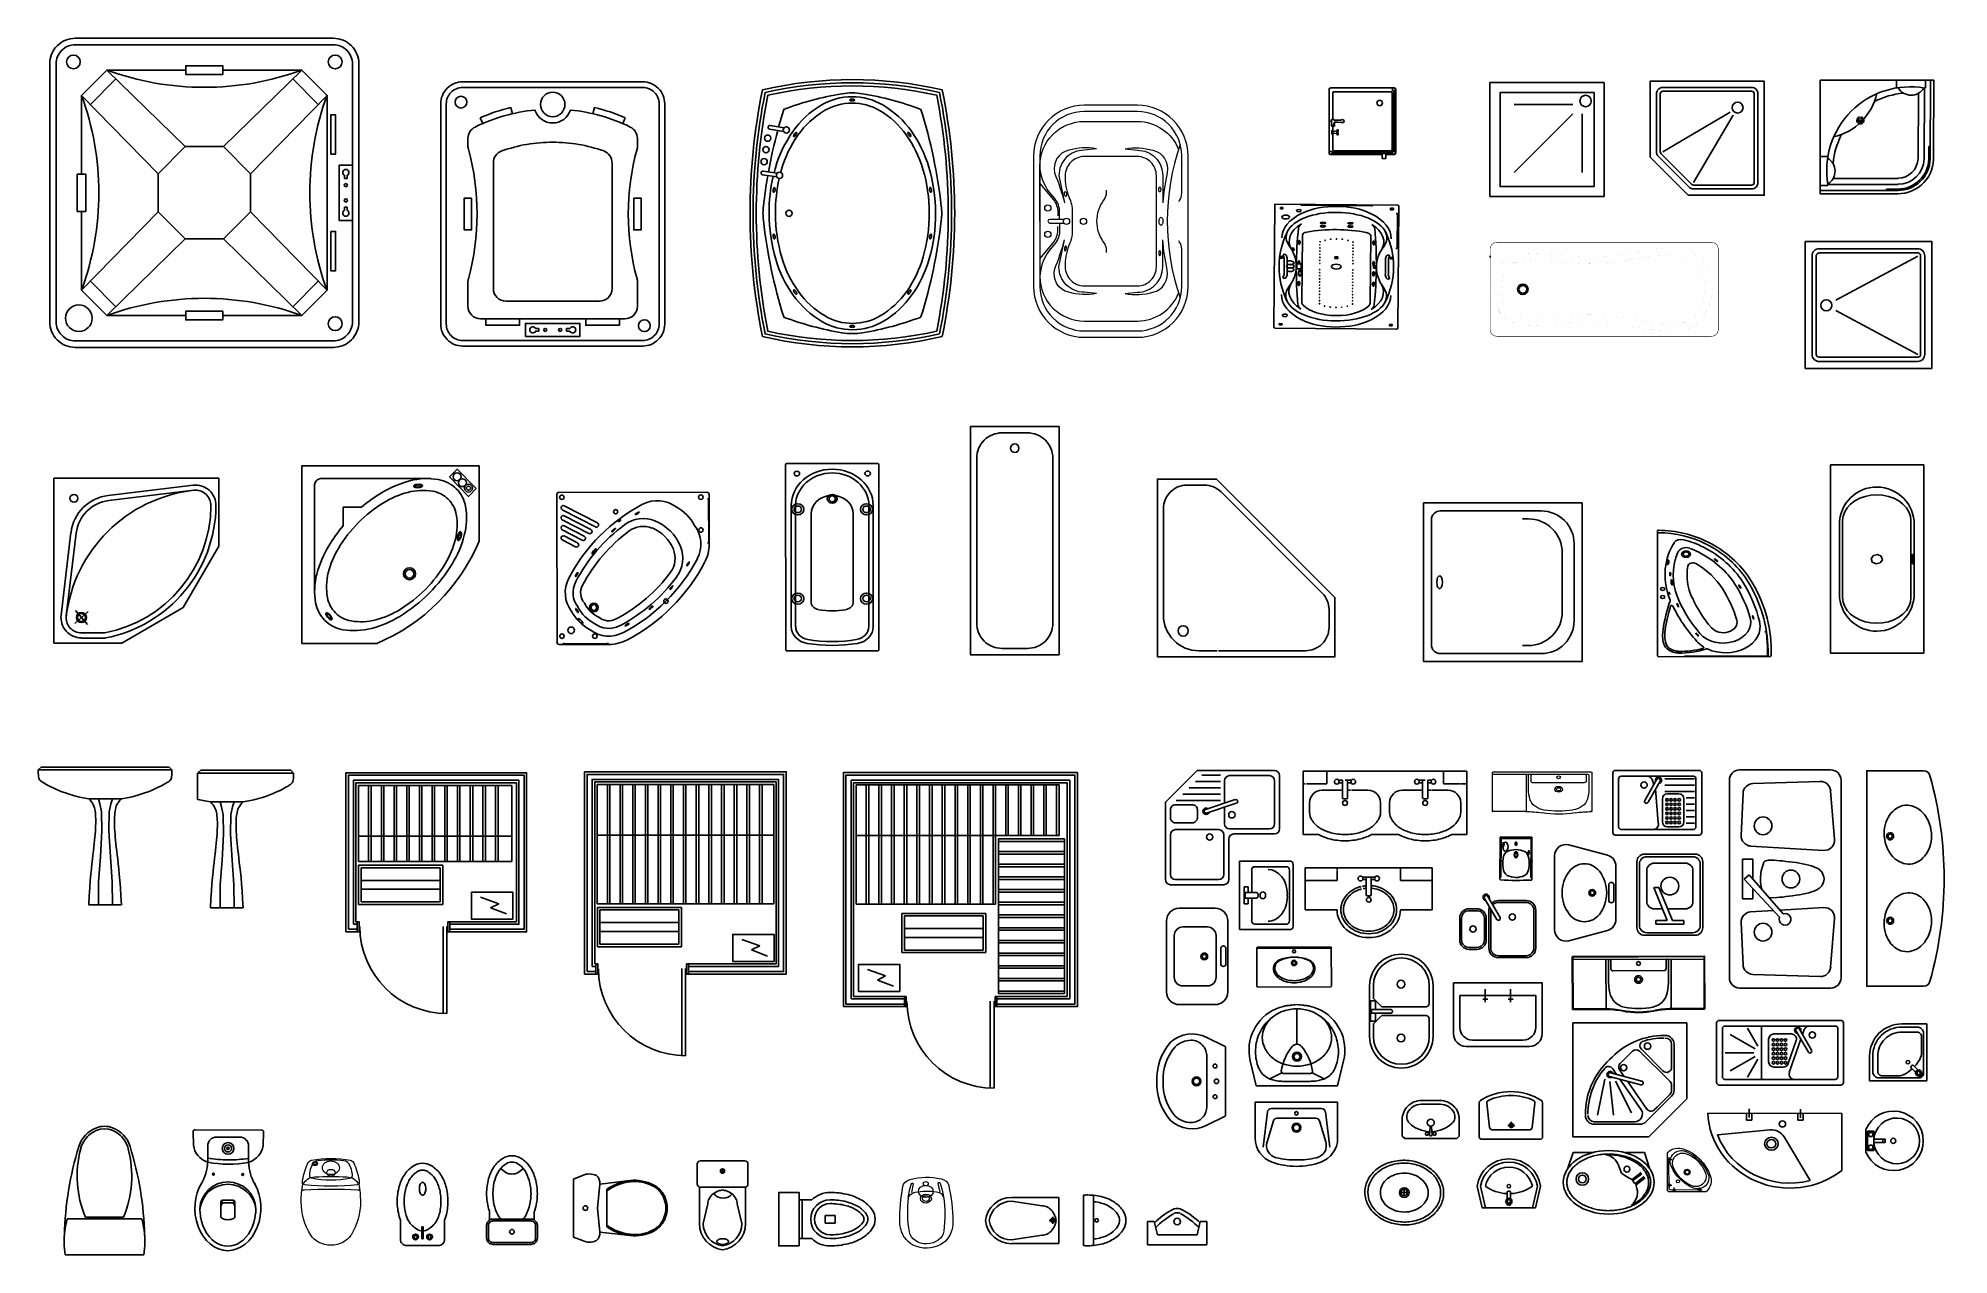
# Model space of a CAD drawing. Header units: millimetres. Extents: x -1044 to 14019, y -747 to 8847.
import ezdxf

# ---------------------------------------------------------------- set-up
doc = ezdxf.new("R2010")
doc.units = ezdxf.units.MM
doc.linetypes.add('ELGO_LTYPE0', pattern=[0])
doc.linetypes.add('HIDDEN', pattern=[0.375, 0.25, -0.125])
doc.layers.add('SANTEH', color=7, linetype='Continuous')

# ---------------------------------------------------------------- blocks, each defined once
blk = doc.blocks.new('K10-13')
blk.add_lwpolyline([(0, 0), (1400, 0), (1400, 467), (467, 1400), (0, 1400)], close=True)
for points in [[(481, 47), (1167, 47, 0.414214), (1353, 233), (1353, 370, 0.198912), (1299, 502), (502, 1299, 0.198912), (370, 1353), (233, 1353, 0.414214), (47, 1167), (47, 327, 0.414214), (327, 47)], [(327, 47), (471, 47, 0.414214)]]:
    blk.add_lwpolyline(points, format="xyb")
blk.add_circle((203, 203), 40.4)
blk = doc.blocks.new('K10-30')
for p, q in [((0, 0), (325, 0)), ((0, -284), (0, 0)), ((650, 0), (325, 0)), ((650, -284), (650, 0)), ((62, -355), (97, -76)), ((94, -311), (144, -146)), ((127, -50), (325, -50)), ((325, -125), (172, -125)), ((523, -50), (325, -50)), ((325, -125), (478, -125)), ((556, -311), (506, -146)), ((588, -355), (553, -76))]:
    blk.add_line(p, q)
for centre, radius in [((325, -87), 13.6), ((325, -200), 35), ((325, -200), 25)]:
    blk.add_circle(centre, radius)
for centre, radius, start, end in [((127, -80), 30, 90, 172.9621), ((172, -155), 30, 90, 163.1416), ((478, -155), 30, 16.8584, 90), ((523, -80), 30, 7.0379, 90), ((200, -284), 200, 180, 250.6961), ((450, -284), 200, 289.3039, 0), ((189, -340), 100, 163.1416, 256.9518), ((325, 245), 700, 256.9518, 270), ((325, 245), 700, 270, 283.0482), ((461, -340), 100, 283.0482, 16.8584), ((325, 73), 578, 250.6961, 270), ((325, 73), 578, 270, 289.3039)]:
    blk.add_arc(centre, radius, start, end)
blk = doc.blocks.new('K10-44')
for points in [[(-182, 223, 0.020439), (-174, 198), (-174, 135, 0.262987), (-198, 92), (-198, -8, 0.414214), (-148, -58), (152, -58, 0.414214), (202, -8), (202, 92, 0.262987), (178, 135), (178, 198, 0.020439), (186, 223, 0.067459), (202, 342, 0.067459), (186, 461, 0.079812), (143, 554, 0.107118), (74, 621, 0.139889), (2, 642, 0.139889), (-70, 621, 0.107118), (-140, 554, 0.079812), (-182, 461, 0.067459), (-198, 342, 0.067459)], [(-148, 127), (152, 127, -0.414214), (187, 92), (187, -8, -0.414214), (152, -43), (-148, -43, -0.414214), (-183, -8), (-183, 92, -0.414214)]]:
    blk.add_lwpolyline(points, format="xyb", close=True)
for points in [[(90, 142, 0.027307), (102, 158, 0.079812), (137, 236, 0.067459), (152, 342, 0.067459), (137, 448, 0.079812), (102, 526, 0.107118), (47, 579, 0.139889), (2, 592, 0.139889), (-44, 579, 0.107118), (-98, 526, 0.079812), (-134, 448, 0.067459), (-148, 342, 0.067459), (-134, 236, 0.079812), (-98, 158, 0.027307), (-86, 142, 0.139889)], [(-174, 135, -0.136371), (-148, 142), (152, 142, -0.136371), (178, 135)]]:
    blk.add_lwpolyline(points, format="xyb")
blk.add_circle((2, 42), 18.3)
blk.add_arc((2, 602), 105, 213.8994, 326.1006)
blk = doc.blocks.new('K10-45')
for p, q in [((-19, 83), (-19, 177)), ((-19, 177), (-9, 177)), ((-9, 83), (-9, 177)), ((-19, 83), (-9, 83))]:
    blk.add_line(p, q)
for points in [[(160, 230, 0.023928), (170, 260, 0.067459), (186, 379, 0.067459), (170, 498, 0.079812), (128, 591, 0.107118), (58, 658, 0.139889), (-14, 679, 0.139889), (-86, 658, 0.107118), (-155, 591, 0.079812), (-198, 498, 0.067459), (-214, 379, 0.067459), (-198, 260, 0.023928), (-188, 230), (-188, 80, 0.414214), (-138, 30), (110, 30, 0.414214), (160, 80)], [(-39, 478, 0.052061), (-37, 458, 0.065919), (-32, 443, 0.104629), (-23, 431, 0.172287), (-14, 428, 0.172287), (-5, 431, 0.104629), (4, 443, 0.065919), (10, 458, 0.052061), (12, 478, 0.052061), (10, 499, 0.065919), (4, 514, 0.104629), (-5, 525, 0.172287), (-14, 529, 0.172287), (-23, 525, 0.104629), (-32, 514, 0.065919), (-37, 499, 0.052061)]]:
    blk.add_lwpolyline(points, format="xyb", close=True)
blk.add_lwpolyline([(-4, 147), (-1, 147), (11, 150), (23, 155), (35, 161), (46, 169), (56, 177), (66, 186), (75, 196), (83, 205), (90, 215), (97, 224), (102, 234), (107, 245), (111, 255), (115, 266), (118, 278), (121, 289), (124, 301), (126, 314), (128, 327), (129, 339), (130, 353), (131, 366), (131, 379), (131, 392), (130, 405), (129, 419), (128, 431), (126, 444), (124, 457), (121, 469), (118, 480), (115, 492), (111, 503), (107, 513), (103, 523), (98, 533), (94, 542), (88, 551), (83, 559), (77, 567), (71, 575), (65, 582), (59, 588), (52, 594), (46, 600), (39, 605), (33, 609), (27, 613), (21, 616), (15, 619), (9, 621), (3, 623), (-3, 624), (-8, 624), (-14, 625), (-20, 624), (-25, 624), (-31, 623), (-37, 621), (-43, 619), (-49, 616), (-55, 613), (-61, 609), (-67, 605), (-74, 600), (-80, 594), (-86, 588), (-93, 582), (-99, 575), (-105, 567), (-111, 559), (-116, 551), (-121, 542), (-126, 533), (-131, 523), (-135, 513), (-139, 503), (-143, 492), (-146, 480), (-149, 469), (-152, 457), (-154, 444), (-156, 431), (-157, 419), (-158, 405), (-159, 392), (-159, 379), (-159, 366), (-158, 353), (-157, 339), (-156, 327), (-154, 314), (-152, 301), (-149, 289), (-146, 278), (-143, 266), (-139, 255), (-135, 245), (-130, 234), (-124, 224), (-118, 215), (-111, 205), (-103, 196), (-94, 186), (-84, 177), (-74, 169), (-62, 161), (-51, 155), (-39, 150), (-26, 147), (-24, 147)])
for centre, radius in [((-69, 98), 22.4), ((-69, 98), 12.4), ((41, 98), 22.4), ((41, 98), 12.4)]:
    blk.add_circle(centre, radius)
blk = doc.blocks.new('K18-4')
for p, q in [((100, -100), (1309, -100)), ((100, -700), (100, -100)), ((180, -700), (180, -100)), ((200, -700), (200, -100)), ((280, -700), (280, -100)), ((300, -700), (300, -100)), ((380, -700), (380, -100)), ((400, -700), (400, -100)), ((480, -700), (480, -100)), ((500, -700), (500, -100)), ((580, -700), (580, -100)), ((600, -700), (600, -100)), ((680, -700), (680, -100)), ((700, -700), (700, -100)), ((780, -700), (780, -100)), ((800, -700), (800, -100)), ((880, -700), (880, -100)), ((900, -700), (900, -100)), ((980, -700), (980, -100)), ((1000, -700), (1000, -100)), ((1080, -700), (1080, -100)), ((1100, -700), (1100, -100)), ((1180, -700), (1180, -100)), ((1200, -700), (1200, -100)), ((1309, -100), (1309, -700)), ((100, -500), (1309, -500)), ((100, -700), (1309, -700)), ((101, -1039), (101, -729)), ((101, -729), (764, -729)), ((121, -1019), (121, -749)), ((121, -749), (744, -749)), ((744, -749), (744, -1019)), ((764, -729), (764, -1039)), ((121, -849), (744, -849)), ((764, -1039), (101, -1039)), ((744, -919), (121, -919)), ((744, -1019), (121, -1019)), ((1205, -1033), (1063, -981)), ((1141, -1065), (1205, -1033)), ((90, -1175), (90, -1255)), ((105, -1175), (105, -1255)), ((805, -1175), (805, -1255)), ((820, -1175), (820, -1255)), ((1267, -1113), (1141, -1065)), ((767, -1899), (767, -1212)), ((797, -1899), (797, -1212))]:
    blk.add_line(p, q)
for points in [[(0, -1255), (0, 0), (1425, 0), (1425, -1255), (805, -1255)], [(20, -1235), (20, -20), (1405, -20), (1405, -1235), (820, -1235)], [(60, -1195), (60, -60), (1365, -60), (1365, -1195), (820, -1195)], [(80, -1175), (80, -80), (1345, -80), (1345, -1175), (805, -1175)], [(90, -1195), (60, -1195)], [(105, -1175), (80, -1175)], [(105, -1255), (0, -1255)], [(90, -1235), (20, -1235)]]:
    blk.add_lwpolyline(points)
blk.add_lwpolyline([(1318, -1155), (992, -1155), (992, -942), (1318, -942)], close=True)
blk.add_arc((797, -1212), 687, 180.1641, 270)
blk = doc.blocks.new('K18-6')
for p, q in [((100, -100), (1492, -100)), ((100, -1040), (100, -100)), ((180, -1040), (180, -100)), ((200, -1040), (200, -100)), ((280, -1040), (280, -100)), ((300, -1040), (300, -100)), ((380, -1040), (380, -100)), ((400, -1040), (400, -100)), ((480, -1040), (480, -100)), ((500, -1040), (500, -100)), ((580, -1040), (580, -100)), ((600, -1040), (600, -100)), ((680, -1040), (680, -100)), ((700, -1040), (700, -100)), ((780, -1040), (780, -100)), ((800, -1040), (800, -100)), ((880, -1040), (880, -100)), ((900, -1040), (900, -100)), ((980, -1040), (980, -100)), ((1000, -1040), (1000, -100)), ((1080, -1040), (1080, -100)), ((1100, -1040), (1100, -100)), ((1180, -1040), (1180, -100)), ((1200, -1040), (1200, -100)), ((1280, -1040), (1280, -100)), ((1300, -1040), (1300, -100)), ((1380, -1040), (1380, -100)), ((1400, -1040), (1400, -100)), ((1492, -100), (1492, -1040)), ((100, -500), (1492, -500)), ((100, -1040), (1492, -1040)), ((101, -1379), (101, -1069)), ((101, -1069), (764, -1069)), ((121, -1359), (121, -1089)), ((121, -1089), (744, -1089)), ((121, -1189), (744, -1189)), ((744, -1089), (744, -1359)), ((764, -1069), (764, -1379)), ((744, -1259), (121, -1259)), ((1381, -1373), (1239, -1321)), ((764, -1379), (101, -1379)), ((744, -1359), (121, -1359)), ((1317, -1405), (1381, -1373)), ((1443, -1453), (1317, -1405)), ((90, -1515), (90, -1595)), ((105, -1515), (105, -1595)), ((767, -2239), (767, -1552)), ((797, -2239), (797, -1552)), ((805, -1515), (805, -1595)), ((820, -1515), (820, -1595))]:
    blk.add_line(p, q)
for points in [[(0, -1595), (0, 0), (1590, 0), (1590, -1595), (805, -1595)], [(20, -1575), (20, -20), (1570, -20), (1570, -1575), (820, -1575)], [(60, -1535), (60, -60), (1530, -60), (1530, -1535), (820, -1535)], [(80, -1515), (80, -80), (1510, -80), (1510, -1515), (805, -1515)], [(105, -1595), (0, -1595)], [(90, -1575), (20, -1575)], [(90, -1535), (60, -1535)], [(105, -1515), (80, -1515)]]:
    blk.add_lwpolyline(points)
blk.add_lwpolyline([(1495, -1495), (1168, -1495), (1168, -1282), (1495, -1282)], close=True)
blk.add_arc((797, -1552), 687, 180.1641, 270)
blk = doc.blocks.new('K10-47')
for p, q in [((51, 1085), (51, 85)), ((294, 624), (940, 971)), ((294, 543), (940, 196)), ((1051, 85), (51, 85))]:
    blk.add_line(p, q)
blk.add_lwpolyline([(51, 1085), (1051, 1085), (1051, 85)])
for points in [[(940, 140), (162, 140, -0.414214), (106, 196), (106, 974, -0.414214), (162, 1029)], [(940, 174), (162, 174, -0.414214), (140, 196), (140, 974, -0.414214), (162, 996)], [(162, 1029), (940, 1029, -0.414214), (995, 974), (995, 196, -0.141372)], [(162, 996), (940, 996, -0.414214), (962, 974), (962, 196, -0.139565)], [(162, 174), (940, 174, 0.414214), (962, 196), (962, 974, 0.139565)], [(162, 140), (940, 140, 0.414214), (995, 196), (995, 974, 0.141372)]]:
    blk.add_lwpolyline(points, format="xyb")
blk.add_circle((219, 583), 43.3)
blk = doc.blocks.new('K18-7')
for p, q in [((100, -97), (1700, -97)), ((100, -1038), (100, -97)), ((180, -1038), (180, -97)), ((200, -1038), (200, -97)), ((280, -1038), (280, -97)), ((300, -1038), (300, -97)), ((380, -1038), (380, -97)), ((400, -1038), (400, -97)), ((480, -1038), (480, -97)), ((500, -1038), (500, -97)), ((580, -1038), (580, -97)), ((600, -1038), (600, -97)), ((680, -1038), (680, -97)), ((700, -1038), (700, -97)), ((780, -1038), (780, -97)), ((800, -1038), (800, -97)), ((880, -1038), (880, -97)), ((900, -1038), (900, -97)), ((980, -1038), (980, -97)), ((1000, -1038), (1000, -97)), ((1080, -1038), (1080, -97)), ((1100, -1038), (1100, -97)), ((1180, -1038), (1180, -97)), ((1200, -1038), (1200, -97)), ((1280, -497), (1280, -97)), ((1300, -497), (1300, -97)), ((1380, -497), (1380, -97)), ((1400, -497), (1400, -97)), ((1480, -497), (1480, -97)), ((1500, -497), (1500, -97)), ((1580, -497), (1580, -97)), ((1600, -497), (1600, -97)), ((1680, -497), (1680, -97)), ((1700, -497), (1700, -97)), ((100, -497), (1700, -497)), ((1223, -1743), (1223, -523)), ((1742, -523), (1223, -523)), ((1742, -543), (1223, -543)), ((1742, -1743), (1742, -523)), ((1742, -623), (1223, -623)), ((1742, -643), (1223, -643)), ((1742, -723), (1223, -723)), ((1742, -743), (1223, -743)), ((1742, -823), (1223, -823)), ((1742, -843), (1223, -843)), ((100, -1038), (1200, -1038)), ((1742, -923), (1223, -923)), ((1742, -943), (1223, -943)), ((1742, -1023), (1223, -1023)), ((1742, -1043), (1223, -1043)), ((461, -1420), (461, -1110)), ((461, -1110), (1123, -1110)), ((481, -1400), (481, -1130)), ((481, -1130), (1103, -1130)), ((1103, -1130), (1103, -1400)), ((1123, -1110), (1123, -1420)), ((1742, -1123), (1223, -1123)), ((1742, -1143), (1223, -1143)), ((481, -1230), (1103, -1230)), ((1103, -1300), (481, -1300)), ((1742, -1223), (1223, -1223)), ((1742, -1243), (1223, -1243)), ((1742, -1323), (1223, -1323)), ((1742, -1343), (1223, -1343)), ((1123, -1420), (461, -1420)), ((1103, -1400), (481, -1400)), ((1742, -1423), (1223, -1423)), ((1742, -1443), (1223, -1443)), ((332, -1604), (190, -1552)), ((268, -1636), (332, -1604)), ((394, -1684), (268, -1636)), ((1742, -1523), (1223, -1523)), ((1742, -1543), (1223, -1543)), ((1742, -1623), (1223, -1623)), ((1742, -1643), (1223, -1643)), ((481, -1765), (481, -1845)), ((496, -1765), (496, -1845)), ((1158, -2489), (1158, -1802)), ((1188, -2489), (1188, -1802)), ((1196, -1765), (1196, -1845)), ((1211, -1765), (1211, -1845)), ((1742, -1723), (1223, -1723)), ((1742, -1743), (1223, -1743))]:
    blk.add_line(p, q)
for points in [[(0, -1845), (0, 0), (1845, 0), (1845, -1845), (1196, -1845)], [(20, -1825), (20, -20), (1825, -20), (1825, -1825), (1211, -1825)], [(60, -1785), (60, -60), (1785, -60), (1785, -1785), (1211, -1785)], [(80, -1765), (80, -80), (1765, -80), (1765, -1765), (1196, -1765)], [(481, -1785), (60, -1785)], [(496, -1765), (80, -1765)], [(496, -1845), (0, -1845)], [(481, -1825), (20, -1825)]]:
    blk.add_lwpolyline(points)
blk.add_lwpolyline([(445, -1726), (119, -1726), (119, -1513), (445, -1513)], close=True)
blk.add_arc((1188, -1802), 687, 180.1641, 270)
blk = doc.blocks.new('K10-46')
for p, q in [((-800, -559), (-270, -244)), ((-558, -800), (-246, -268))]:
    blk.add_line(p, q)
blk.add_lwpolyline([(0, 0), (-900, 0), (-900, -600), (-600, -900), (0, -900)], close=True)
for points in [[(-100, -50), (-800, -50, 0.414214), (-850, -100), (-850, -559, 0.198912), (-835, -594), (-594, -835, 0.198912), (-559, -850), (-100, -850, 0.414214), (-50, -800), (-50, -100, 0.414214)], [(-100, -80), (-800, -80, 0.414214), (-820, -100), (-820, -559, 0.198912), (-814, -573), (-573, -814, 0.198912), (-559, -820), (-100, -820, 0.414214), (-80, -800), (-80, -100, 0.414214)]]:
    blk.add_lwpolyline(points, format="xyb", close=True)
blk.add_circle((-211, -209), 43.3)
blk = doc.blocks.new('K10-9')
blk.add_lwpolyline([(0, 0), (0, 700), (1800, 700), (1800, 0)], close=True)
for points in [[(50, 250), (50, 450, -0.414214), (250, 650), (1550, 650, -0.414214), (1750, 450), (1750, 345, -0.414214)], [(1750, 342), (1750, 250, -0.414214), (1550, 50), (250, 50, -0.414214), (50, 250)]]:
    blk.add_lwpolyline(points, format="xyb")
blk.add_circle((1629, 350), 33.3)
blk = doc.blocks.new('K10-3')
for p, q in [((198, 70), (198, 121)), ((198, 28), (198, 29)), ((208, 131), (211, 131)), ((213, 131), (211, 131)), ((223, 70), (223, 121)), ((223, 28), (223, 29))]:
    blk.add_line(p, q)
blk.add_lwpolyline([(421, 0), (461, 169, 0.862139), (-40, 169), (0, 0)], format="xyb", close=True)
for points in [[(396, 0), (436, 170, 0.844444), (-14, 170), (26, 0)], [(193, 111, -0.143674), (26, 170, -0.810811), (396, 170, -0.143674), (228, 111)]]:
    blk.add_lwpolyline(points, format="xyb")
for centre, radius in [((211, 170), 14), ((211, 50), 24), ((211, 50), 14)]:
    blk.add_circle(centre, radius)
for centre, start, end in [((208, 121), 90, 180), ((208, 28), 180, 270), ((213, 121), 0, 90), ((213, 28), 270, 0)]:
    blk.add_arc(centre, 10, start, end)
blk = doc.blocks.new('K10-2')
for p, q in [((231, -127), (270, -127)), ((250, -50), (250, -152)), ((431, -127), (470, -127)), ((450, -50), (450, -152))]:
    blk.add_line(p, q)
blk.add_lwpolyline([(0, 0), (0, -400, 0.414214), (100, -500), (600, -500, 0.414214), (700, -400), (700, 0)], format="xyb", close=True)
blk.add_lwpolyline([(50, -100), (50, -350, 0.414214), (150, -450), (550, -450, 0.414214), (650, -350), (650, -100), (450, -100)], format="xyb")
for points in [[(250, -100), (50, -100)], [(445, -100), (255, -100)]]:
    blk.add_lwpolyline(points)
blk = doc.blocks.new('M_BATH_TOIL_3D BATH_P')
at = {"color": 0, "linetype": 'ByBlock', "lineweight": -2}
blk.add_lwpolyline([(0, 1), (0, 0), (1, 0), (1, 1)], close=True, dxfattribs=at)
for points in [[(0.105, 0.95, 0.414214), (0.05, 0.895), (0.05, 0.105, 0.414214), (0.105, 0.05), (0.743, 0.05, 0.414214), (0.95, 0.257), (0.95, 0.743, 0.414214), (0.743, 0.95)], [(0.102, 0.541), (0.096, 0.538, 0.100067), (0.089, 0.529, 0.057853), (0.085, 0.515), (0.084, 0.5), (0.085, 0.483, 0.057853), (0.089, 0.471, 0.100067), (0.096, 0.462), (0.102, 0.459), (0.107, 0.462, 0.100067), (0.114, 0.471, 0.057853), (0.118, 0.483), (0.119, 0.5), (0.118, 0.517, 0.057853), (0.114, 0.529, 0.100067), (0.107, 0.538)]]:
    blk.add_lwpolyline(points, format="xyb", close=True, dxfattribs=at)
blk.add_lwpolyline([(0.625, 0.1), (0.661, 0.1, 0.414214), (0.875, 0.314), (0.875, 0.686, 0.414214), (0.661, 0.9), (0.625, 0.9)], format="xyb", dxfattribs=at)
at = {"layer": 'Defpoints', "color": 0, "linetype": 'ByBlock', "lineweight": -2}
for p in [(0, 1), (1, 1), (1, 0)]:
    blk.add_point(p, dxfattribs=at)
blk = doc.blocks.new('M_BATH_BASIN_Basin - Oval_P')
at = {"color": 0, "linetype": 'ByBlock', "lineweight": -2}
blk.add_lwpolyline([(0, 90, -5.027337), (0, -90)], format="xyb", close=True, dxfattribs=at)
blk.add_lwpolyline([(63, 12, -30), (63, -12, -1.097889)], format="xyb", dxfattribs=at)
for points in [[(13, -76), (13, 76), (63, 76), (63, -76)], [(19, 51), (29, 67), (48, 67), (57, 51), (48, 34), (29, 34)]]:
    blk.add_lwpolyline(points, close=True, dxfattribs=at)
for points in [[(63, 12), (152, 12), (152, -12), (63, -12)], [(134, 12), (134, -12)], [(29, -34), (48, -34), (57, -51), (48, -67), (29, -67), (19, -51), (29, -34)]]:
    blk.add_lwpolyline(points, dxfattribs=at)
blk.add_circle((216, 0), 20.1, dxfattribs=at)
at = {"layer": 'Defpoints', "color": 0, "linetype": 'ByBlock', "lineweight": -2}
for p in [(0, 234), (0, -234)]:
    blk.add_point(p, dxfattribs=at)
blk = doc.blocks.new('M_KIT_KSINK_3D DOUBLE SINK - PLAINROUND_P')
at = {"color": 0, "linetype": 'ByBlock', "lineweight": -2}
for p, q in [((165, 12), (10, 12)), ((10, 12), (10, -16)), ((41, 81), (41, 12)), ((10, -16), (165, -16))]:
    blk.add_line(p, q, dxfattribs=at)
for points in [[(-5, 199), (-5, -199, 1), (495, -199), (495, 199, 1)], [(25, 199), (25, 99), (90, 34), (440, 34, 0.414214), (465, 59), (465, 199, 1)], [(90, -34), (25, -99), (25, -199, 1), (465, -199), (465, -59, 0.414214), (440, -34)]]:
    blk.add_lwpolyline(points, format="xyb", close=True, dxfattribs=at)
blk.add_lwpolyline([(41, -16), (41, -79), (3, -79), (3, 81), (41, 81), (3, 81)], dxfattribs=at)
blk.add_lwpolyline([(165, -16, 0.833333), (165, 12)], format="xyb", dxfattribs=at)
for centre in [(242, 212), (242, -212)]:
    blk.add_circle(centre, 30.8, dxfattribs=at)
at = {"layer": 'Defpoints', "color": 0, "linetype": 'ByBlock', "lineweight": -2}
for p in [(0, 449), (0, -449)]:
    blk.add_point(p, dxfattribs=at)
blk = doc.blocks.new('v_01')
at = {"layer": 'SANTEH'}
for p, q in [((-735, 1469), (-734, 9)), ((-735, 1469), (-734, 9)), ((-10, 1478), (-725, 1478)), ((-10, 1478), (-725, 1478)), ((0, 9), (0, 1469)), ((0, 9), (0, 1469)), ((-690, 192), (-690, 1147)), ((-656, 192), (-656, 1147)), ((-534, 388), (-534, 1080)), ((-201, 1080), (-201, 388)), ((-79, 1147), (-78, 192)), ((-44, 1147), (-44, 192)), ((-724, 0), (-10, 0)), ((-724, 0), (-10, 0))]:
    blk.add_line(p, q, dxfattribs=at)
at = {"layer": 'SANTEH', "extrusion": (0, 0, -1)}
for centre, major_axis, start_param, end_param in [((-725, 1469), (9.79, 0), 3.141593, 4.712389), ((-725, 1469), (9.79, 0), 3.141593, 4.712389), ((-367, 1147), (323, 0), 3.141593, 6.283185), ((-646, 1399), (21.5, 0), 1.570796326795611, 7.853981633975197), ((-367, 1147), (289, 0), 3.141593, 6.283185), ((-88, 1400), (21.5, 0), 1.570796326794635, 7.853981633974221), ((-10, 1469), (9.79, 0), 4.712389, 6.283185), ((-10, 1469), (9.79, 0), 4.712389, 6.283185), ((-367, 1080), (166, 0), 3.141593, 4.555536), ((-367, 1200), (39.2, 0), 1.570796326794923, 7.853981633974509), ((-367, 1200), (25.5, 0), 1.570796326795267, 7.853981633974853), ((-367, 1080), (166, 0), -1.413943, 0), ((-639, 1117), (48.9, 0), 1.570796326794793, 7.85398163397438), ((-639, 1117), (29.4, 0), 1.57079632679515, 7.853981633974736), ((-96, 1117), (48.9, 0), 1.570796326794958, 7.853981633974544), ((-96, 1117), (29.4, 0), 1.570796326794643, 7.85398163397423), ((-639, 413), (48.9, 0), 1.57079632679517, 7.853981633974756), ((-96, 413), (48.9, 0), 1.570796326794912, 7.853981633974499), ((-639, 413), (29.4, 0), 1.570796326794995, 7.853981633974581), ((-463, 388), (70.9, 0), 1.752977, 3.141593), ((-367, 848), (598, 0), 1.388616, 1.752977), ((-272, 388), (70.9, 0), 0, 1.388616), ((-96, 413), (29.4, 0), 1.57079632679489, 7.853981633974477), ((-538, 192), (152, 0), 1.752977, 3.141593), ((-538, 192), (117, 0), 1.752977, 3.141593), ((-196, 192), (117, 0), 0, 1.388616), ((-196, 192), (152, 0), 0, 1.388616), ((-724, 9), (9.79, 0), 1.570796, 3.141593), ((-724, 9), (9.79, 0), 1.570796, 3.141593), ((-367, 1018), (1097, 0), 1.388616, 1.752977), ((-367, 1018), (1063, 0), 1.388616, 1.752977), ((-10, 9), (9.79, 0), 0, 1.570796), ((-10, 9), (9.79, 0), 0, 1.570796)]:
    blk.add_ellipse(centre, major_axis=major_axis, ratio=0.888017, start_param=start_param, end_param=end_param, dxfattribs=at)
blk = doc.blocks.new('v_03')
at = {"layer": 'SANTEH'}
for p, q in [((-965, 983), (-973, 12)), ((-965, 983), (-973, 12)), ((1, 975), (-965, 983)), ((1, 975), (-965, 983)), ((-901, 958), (-922, 958)), ((-922, 958), (-922, 947)), ((-922, 947), (-901, 947)), ((-901, 947), (-901, 958)), ((-754, 975), (-754, 970)), ((-200, 971), (-754, 975)), ((-200, 966), (-200, 971)), ((-53, 951), (-31, 951)), ((-53, 940), (-53, 951)), ((-31, 940), (-53, 940)), ((-31, 951), (-31, 940)), ((-10, 910), (1, 910)), ((1, 910), (-1, 633)), ((4, 4), (12, 969)), ((4, 4), (12, 969)), ((-835, 637), (-821, 639)), ((-824, 619), (-835, 637)), ((-810, 621), (-824, 619)), ((-821, 639), (-810, 621)), ((-752, 209), (-748, 739)), ((-209, 734), (-214, 205)), ((-1, 633), (-12, 633)), ((-904, 570), (-925, 570)), ((-925, 570), (-925, 559)), ((-925, 559), (-904, 559)), ((-904, 559), (-904, 570)), ((-892, 559), (-900, 583)), ((-892, 435), (-891, 552)), ((-875, 581), (-868, 561)), ((-867, 552), (-868, 435)), ((-791, 512), (-758, 512)), ((-791, 474), (-791, 512)), ((-758, 474), (-791, 474)), ((-767, 461), (-770, 461)), ((-758, 512), (-758, 474)), ((-491, 567), (-469, 567)), ((-491, 556), (-491, 567)), ((-469, 556), (-491, 556)), ((-469, 567), (-469, 556)), ((-187, 498), (-172, 498)), ((-187, 479), (-187, 498)), ((-172, 479), (-187, 479)), ((-172, 498), (-172, 479)), ((-93, 546), (-94, 428)), ((-85, 575), (-92, 555)), ((-70, 428), (-70, 546)), ((-68, 553), (-60, 577)), ((-56, 563), (-35, 563)), ((-56, 552), (-56, 563)), ((-35, 552), (-56, 552)), ((-35, 563), (-35, 552)), ((-901, 404), (-893, 428)), ((-869, 425), (-876, 405)), ((-768, 417), (-771, 417)), ((-189, 449), (-186, 449)), ((-189, 419), (-186, 419)), ((-93, 419), (-86, 399)), ((-62, 397), (-69, 421)), ((-962, 7), (-6, -1)), ((-962, 7), (-6, -1)), ((-930, 42), (-908, 41)), ((-930, 31), (-930, 42)), ((-908, 31), (-930, 31)), ((-908, 41), (-908, 31)), ((-60, 35), (-61, 24)), ((-61, 24), (-39, 24)), ((-39, 34), (-60, 35)), ((-39, 24), (-39, 34))]:
    blk.add_line(p, q, dxfattribs=at)
at = {"layer": 'SANTEH', "extrusion": (0, 0, -1)}
for centre, major_axis, ratio, start_param, end_param in [((-370, 719), (540, -4), 0.49902, 3.123228, 3.930963), ((-479, 721), (397, -3), 0.49902, 3.374173, 6.050605), ((-479, 721), (397, -3), 0.49902, 3.374173, 6.050605), ((-776, 932), (19, -0.2), 0.49902, 1.570796326794816, 7.853981633974403), ((-478, 774), (385, -3), 0.49902, 3.930963, 5.493815), ((-588, 720), (540, -4), 0.49902, -0.78937, 0.018365), ((1, 969), (10.9, -0.1), 0.49902, -1.570796, 0), ((1, 969), (10.9, -0.1), 0.49902, -1.570796, 0), ((1465, 475), (2397, -19), 0.49902, 2.909013, 3.374173), ((1465, 475), (2397, -19), 0.49902, 2.909013, 3.374173), ((-879, 882), (29.9, -0.2), 0.49902, 1.570796326794892, 7.853981633974478), ((-479, 721), (397, -3), 0.49902, 2.790673, 3.374173), ((-402, 688), (450, -4), 0.49902, 2.852896, 3.803062), ((11597, 394), (12393, -100), 0.49902, 3.092727, 3.190458), ((-645, 791), (134, -1), 0.49902, 3.190458, 3.731066), ((-694, 738), (54.3, -0.4), 0.49902, 3.141593, 4.347788), ((-481, 455), (657, -5), 0.49902, 4.347788, 5.07699), ((-264, 735), (54.3, -0.4), 0.49902, -1.206196, 0), ((-311, 788), (134, -1), 0.49902, -0.589473, -0.048865), ((-556, 689), (450, -4), 0.49902, -0.661469, 0.288697), ((-12558, 588), (12393, -100), 0.49902, -0.048865, 0.048865), ((-479, 721), (397, -3), 0.49902, -0.23258, 0.350919), ((-2426, 506), (2397, -19), 0.49902, -0.23258, 0.23258), ((-2426, 506), (2397, -19), 0.49902, -0.23258, 0.23258), ((-1740, 501), (944, -8), 0.49902, -0.350919, 0.350919), ((-609, 687), (2.17, -0.02), 0.49902, 1.570796326795465, 7.853981633975051), ((-610, 663), (2.17, -0.02), 0.49902, 1.570796326795465, 7.853981633975051), ((-610, 638), (2.17, -0.02), 0.49902, 1.57079632679539, 7.853981633974977), ((-610, 614), (2.17, -0.02), 0.49902, 1.570796326794616, 7.853981633974202), ((-610, 614), (2.17, -0.02), 0.49902, 1.570796326794616, 7.853981633974202), ((-569, 699), (2.17, -0.02), 0.49902, 1.570796326794404, 7.85398163397399), ((-525, 707), (2.17, -0.02), 0.49902, 1.570796326794329, 7.853981633973914), ((-479, 709), (2.17, -0.02), 0.49902, 1.570796326795465, 7.853981633975051), ((-479, 709), (2.17, -0.02), 0.49902, 1.570796326795465, 7.853981633975051), ((-433, 707), (2.17, -0.02), 0.49902, 1.570796326795468, 7.853981633975055), ((-389, 698), (2.17, -0.02), 0.49902, 1.570796326794404, 7.85398163397399), ((-349, 685), (2.17, -0.02), 0.49902, 1.570796326795465, 7.853981633975051), ((-349, 660), (2.17, -0.02), 0.49902, 1.570796326794691, 7.853981633974277), ((-349, 636), (2.17, -0.02), 0.49902, 1.570796326793721, 7.853981633973308), ((-349, 612), (2.17, -0.02), 0.49902, 1.570796326794404, 7.85398163397399), ((-349, 612), (2.17, -0.02), 0.49902, 1.570796326794404, 7.85398163397399), ((779, 481), (944, -8), 0.49902, 2.790673, 3.492512), ((-891, 584), (8.69, -0.07), 0.49902, 2.976425, 4.689319), ((-978, 553), (86.9, -0.7), 0.49902, -0.165167, 0), ((-891, 580), (16.3, -0.1), 0.49902, 4.689319, 6.118018), ((-844, 494), (29.9, -0.2), 0.49902, 1.570796326794913, 7.853981633974499), ((-978, 553), (111, -1), 0.49902, -0.165167, 0), ((-844, 521), (29.9, -0.2), 0.49902, 3.84902, 8.717351), ((-845, 467), (29.9, -0.2), 0.49902, 3.84902, 8.717351), ((-774, 520), (0.1, 17.5), 0.367534, 4.230254, 8.336117), ((-770, 439), (0.2, 22), 0.482659, 3.141593, 6.283185), ((-767, 439), (0.2, 22), 0.482659, 3.141593, 9.424778), ((-611, 541), (2.17, -0.02), 0.49902, 1.57079632679539, 7.853981633974977), ((-611, 516), (2.17, -0.02), 0.49902, 1.570796326795468, 7.853981633975055), ((-611, 467), (2.17, -0.02), 0.49902, 1.570796326795465, 7.853981633975051), ((-610, 589), (2.17, -0.02), 0.49902, 1.570796326793646, 7.853981633973232), ((-610, 589), (2.17, -0.02), 0.49902, 1.570796326793646, 7.853981633973232), ((-610, 565), (2.17, -0.02), 0.49902, 1.570796326794329, 7.853981633973914), ((-481, 491), (38, -0.3), 0.49902, 1.57079632679487, 7.853981633974456), ((-350, 465), (2.17, -0.02), 0.49902, 1.570796326794616, 7.853981633974202), ((-349, 587), (2.17, -0.02), 0.49902, 1.570796326794404, 7.85398163397399), ((-349, 587), (2.17, -0.02), 0.49902, 1.570796326794404, 7.85398163397399), ((-350, 563), (2.17, -0.02), 0.49902, 1.570796326795465, 7.853981633975051), ((-350, 538), (2.17, -0.02), 0.49902, 1.570796326795465, 7.853981633975051), ((-350, 514), (2.17, -0.02), 0.49902, 1.570796326795465, 7.853981633975051), ((-186, 515), (0.1, 17.6), 0.365803, 3.239693, 9.249122), ((17, 545), (111, -1), 0.49902, 3.141593, 3.30676), ((-69, 574), (16.3, -0.1), 0.49902, 3.30676, 4.735459), ((17, 545), (86.9, -0.7), 0.49902, 3.141593, 3.30676), ((-69, 577), (8.69, -0.07), 0.49902, -1.547727, 0.165167), ((-892, 403), (8.69, -0.07), 0.49902, 1.593866, 3.30676), ((-978, 435), (86.9, -0.7), 0.49902, 0, 0.165167), ((-892, 407), (16.3, -0.1), 0.49902, 0.165167, 1.593866), ((-482, 261), (397, -3), 0.49902, 2.909013, 3.492512), ((-405, 292), (450, -4), 0.49902, 2.480124, 3.430289), ((-978, 435), (111, -1), 0.49902, 0, 0.165167), ((-611, 419), (2.17, -0.02), 0.49902, 1.570796326793721, 7.853981633973308), ((-612, 394), (2.17, -0.02), 0.49902, 1.570796326794404, 7.85398163397399), ((-612, 394), (2.17, -0.02), 0.49902, 1.570796326794404, 7.85398163397399), ((-612, 370), (2.17, -0.02), 0.49902, 1.570796326795465, 7.853981633975051), ((-612, 370), (2.17, -0.02), 0.49902, 1.570796326795465, 7.853981633975051), ((-612, 345), (2.17, -0.02), 0.49902, 1.570796326795465, 7.853981633975051), ((-612, 321), (2.17, -0.02), 0.49902, 1.570796326795465, 7.853981633975051), ((-611, 443), (2.17, -0.02), 0.49902, 1.570796326794691, 7.853981633974277), ((-351, 343), (2.17, -0.02), 0.49902, 1.570796326795465, 7.853981633975051), ((-352, 319), (2.17, -0.02), 0.49902, 1.570796326794691, 7.853981633974277), ((-351, 441), (2.17, -0.02), 0.49902, 1.570796326794587, 7.853981633974174), ((-351, 417), (2.17, -0.02), 0.49902, 1.570796326794587, 7.853981633974174), ((-351, 392), (2.17, -0.02), 0.49902, 1.570796326795468, 7.853981633975055), ((-351, 392), (2.17, -0.02), 0.49902, 1.570796326795468, 7.853981633975055), ((-351, 368), (2.17, -0.02), 0.49902, 1.570796326795468, 7.853981633975055), ((-351, 368), (2.17, -0.02), 0.49902, 1.570796326795468, 7.853981633975055), ((-559, 293), (450, -4), 0.49902, -0.288697, 0.661469), ((-186, 434), (0.1, 15.2), 0.386598, 0, 3.141593), ((-482, 261), (397, -3), 0.49902, -0.350919, 0.23258), ((16, 427), (111, -1), 0.49902, 2.976425, 3.141593), ((-70, 400), (16.3, -0.1), 0.49902, 1.547727, 2.976425), ((16, 427), (86.9, -0.7), 0.49902, 2.976425, 3.141593), ((-70, 397), (8.69, -0.07), 0.49902, -0.165167, 1.547727), ((-373, 261), (540, -4), 0.49902, 2.352222, 3.159957), ((-482, 261), (397, -3), 0.49902, 0.23258, 2.909013), ((-482, 261), (397, -3), 0.49902, 0.23258, 2.909013), ((-650, 193), (134, -1), 0.49902, 2.55212, 3.092727), ((-654, 208), (97.8, -0.8), 0.49902, 2.696389, 3.141593), ((-482, 248), (288, -2), 0.49902, 0.445204, 2.696389), ((-612, 297), (2.17, -0.02), 0.49902, 1.570796326794691, 7.853981633974277), ((-613, 272), (2.17, -0.02), 0.49902, 1.570796326794404, 7.85398163397399), ((-613, 248), (2.17, -0.02), 0.49902, 1.570796326794404, 7.85398163397399), ((-613, 223), (2.17, -0.02), 0.49902, 1.570796326794691, 7.853981633974277), ((-613, 199), (2.17, -0.02), 0.49902, 1.570796326793721, 7.853981633973308), ((-573, 180), (2.17, -0.02), 0.49902, 1.570796326794404, 7.85398163397399), ((-529, 172), (2.17, -0.02), 0.49902, 1.570796326795465, 7.853981633975051), ((-483, 169), (2.17, -0.02), 0.49902, 1.570796326795468, 7.853981633975055), ((-483, 169), (2.17, -0.02), 0.49902, 1.570796326794329, 7.853981633973914), ((-437, 171), (2.17, -0.02), 0.49902, 1.570796326794691, 7.853981633974277), ((-393, 179), (2.17, -0.02), 0.49902, 1.570796326794691, 7.853981633974277), ((-352, 221), (2.17, -0.02), 0.49902, 1.570796326794329, 7.853981633973914), ((-353, 197), (2.17, -0.02), 0.49902, 1.570796326794691, 7.853981633974277), ((-352, 295), (2.17, -0.02), 0.49902, 1.570796326794407, 7.853981633973993), ((-352, 270), (2.17, -0.02), 0.49902, 1.570796326794404, 7.85398163397399), ((-352, 246), (2.17, -0.02), 0.49902, 1.570796326795465, 7.853981633975051), ((-311, 206), (97.8, -0.8), 0.49902, 0, 0.445204), ((-591, 263), (540, -4), 0.49902, -0.018365, 0.78937), ((-316, 191), (134, -1), 0.49902, 0.048865, 0.589473), ((-962, 12), (10.9, -0.1), 0.49902, 1.570796, 3.141593), ((-962, 12), (10.9, -0.1), 0.49902, 1.570796, 3.141593), ((-886, 106), (19.6, -0.2), 0.49902, 1.570796326794832, 7.853981633974418), ((-483, 207), (385, -3), 0.49902, 0.78937, 2.352222), ((-6, 4), (10.9, -0.1), 0.49902, 0, 1.570796), ((-6, 4), (10.9, -0.1), 0.49902, 0, 1.570796)]:
    blk.add_ellipse(centre, major_axis=major_axis, ratio=ratio, start_param=start_param, end_param=end_param, dxfattribs=at)
at = {"layer": 'SANTEH'}
for centre in [(-586, 835), (-587, 809)]:
    blk.add_ellipse(centre, major_axis=(21.7, -0.2), ratio=0.278643, start_param=3.141593, end_param=9.424778, dxfattribs=at)
at = {"layer": 'SANTEH', "extrusion": (0, 0, -1)}
for centre, major_axis, ratio in [((-369, 833), (21.7, -0.2), 0.278643), ((-369, 807), (21.7, -0.2), 0.278643), ((-185, 678), (0.1, 17.6), 0.365771), ((-189, 434), (0.1, 15.2), 0.386598), ((-188, 353), (0.1, 17.6), 0.365771)]:
    blk.add_ellipse(centre, major_axis=major_axis, ratio=ratio, dxfattribs=at)
at = {"layer": 'SANTEH'}
for centre in [(-773, 683), (-776, 358)]:
    blk.add_ellipse(centre, major_axis=(0.1, 17.6), ratio=0.365771, dxfattribs=at)
blk = doc.blocks.new('v_04')
at = {"layer": 'SANTEH'}
for p, q in [((-2, 985), (-2, 965)), ((-2, 985), (-2, 965)), ((0, 0), (-2, 965)), ((0, 0), (-2, 965)), ((658, 666), (658, 666)), ((854, 191), (846, 190)), ((218, -3), (218, 4)), ((866, 10), (866, 45)), ((866, -5), (866, 10)), ((870, 45), (870, 2)), ((870, 45), (870, 2)), ((870, 5), (870, -1)), ((896, 2), (896, 45)), ((896, 2), (896, 45)), ((861, -5), (9, -7)), ((861, -5), (9, -7)), ((870, -1), (218, -3)), ((861, -5), (887, -5)), ((861, -5), (887, -5))]:
    blk.add_line(p, q, dxfattribs=at)
at = {"layer": 'SANTEH', "extrusion": (0, 0, -1)}
for centre, major_axis, ratio, start_param, end_param in [((6, 985), (8.7, 0.02), 0.749537, 3.141593, 4.724968), ((6, 985), (8.7, 0.02), 0.749537, 3.141593, 4.724968), ((6, 965), (8.73, 0.02), 0.749537, 3.138293, 4.722161), ((6, 965), (8.73, 0.02), 0.749537, 3.138293, 4.722161), ((-1, 466), (700, 2), 0.749537, -1.558217, -0.963458), ((-1, 466), (700, 2), 0.749537, -1.558217, -0.963458), ((-1, 466), (674, 2), 0.749537, -1.557585, -0.96332), ((-1, 466), (674, 2), 0.749537, -1.557585, -0.96332), ((185, 874), (60, 0.1), 0.749537, 3.610862, 5.044499), ((185, 874), (60, 0.1), 0.749537, 3.610862, 5.044499), ((-1, 466), (635, 1), 0.749537, -1.238687, -0.963458), ((-1, 466), (635, 1), 0.749537, -1.238687, -0.963458), ((976, 640), (918, 2), 0.749537, 2.847497, 3.335633), ((976, 640), (918, 2), 0.749537, 2.847497, 3.335633), ((699, 680), (635, 1), 0.749537, 3.335633, 3.610862), ((699, 680), (635, 1), 0.749537, 3.335633, 3.610862), ((976, 640), (853, 2), 0.749537, 2.811519, 3.335633), ((699, 680), (570, 1), 0.749537, 3.335633, 3.475448), ((224, 803), (67.9, 0.2), 0.749537, 3.475448, 5.179913), ((224, 803), (34.8, 0.1), 0.749537, 1.570796326794857, 7.853981633974444), ((224, 803), (22.6, 0.1), 0.749537, 1.570796326794869, 7.853981633974455), ((-1, 466), (570, 1), 0.749537, -1.103273, -0.963458), ((-162, 292), (853, 2), 0.749537, -0.963458, -0.439344), ((-162, 292), (918, 2), 0.749537, -0.963458, -0.439344), ((-162, 292), (918, 2), 0.749537, -0.963458, -0.439344), ((-162, 292), (957, 2), 0.749537, -0.963458, -0.439344), ((-162, 292), (957, 2), 0.749537, -0.963458, -0.439344), ((-162, 292), (983, 2), 0.749537, -0.963458, -0.439344), ((-162, 292), (983, 2), 0.749537, -0.963458, -0.439344), ((99, 646), (-0.5, 14.3), 0.263701, 3.145691385527711, 9.428876692707298), ((976, 640), (744, 2), 0.749537, 2.811519, 3.268349), ((277, 705), (39.2, 0.1), 0.749537, 3.268349, 5.387011), ((-162, 292), (744, 2), 0.749537, -0.896174, -0.439344), ((-870, 41), (1766, 4), 0.749537, -0.439344, 0), ((-870, 41), (1766, 4), 0.749537, -0.439344, 0), ((39, 528), (16.5, 0), 0.749537, 1.570796326794974, 7.85398163397456), ((40, 464), (16.5, 0), 0.749537, 1.570796326794974, 7.85398163397456), ((1717, 832), (1527, 4), 0.749537, 2.581517, 2.811519), ((-870, 41), (1527, 4), 0.749537, -0.439344, -0.209342), ((-870, 41), (1636, 4), 0.749537, -0.439344, -0.209342), ((-870, 41), (1701, 4), 0.749537, -0.439344, -0.174859), ((-870, 41), (1701, 4), 0.749537, -0.439344, -0.174859), ((-870, 41), (1740, 4), 0.749537, -0.439344, 0), ((-870, 41), (1740, 4), 0.749537, -0.439344, 0), ((2013, 55), (1981, 5), 0.749537, 3.247069, 3.403231), ((2013, 55), (1981, 5), 0.749537, 3.247069, 3.403231), ((2013, 55), (1964, 5), 0.749537, 3.246959, 3.376276), ((2013, 55), (1964, 5), 0.749537, 3.246959, 3.376276), ((90, 437), (8.7, 0.02), 0.749537, -0.294096, 0.261639), ((90, 437), (8.7, 0.02), 0.749537, -0.294096, 0.261639), ((110, 392), (8.7, 0.02), 0.749537, 3.376276, 5.935595), ((110, 392), (8.7, 0.02), 0.749537, 3.376276, 5.935595), ((1717, 832), (1701, 4), 0.749537, 2.547034, 2.794002), ((1717, 832), (1701, 4), 0.749537, 2.547034, 2.794002), ((159, 399), (-5.9, 13.6), 0.246105, 3.185449, 9.468634), ((1717, 832), (1636, 4), 0.749537, 2.581517, 2.811519), ((496, 164), (457, 1), 0.749537, 2.948439, 3.272647), ((496, 164), (457, 1), 0.749537, 2.948439, 3.272647), ((496, 164), (440, 1), 0.749537, 2.948439, 3.273135), ((496, 164), (440, 1), 0.749537, 2.948439, 3.273135), ((311, 168), (-10.3, 12), 0.215807, 3.201149347935227, 9.484334655114814), ((517, 265), (218, 1), 0.749537, -0.209342, 2.581517), ((535, 230), (273, 1), 0.749537, -0.174859, 2.120632), ((535, 230), (273, 1), 0.749537, -0.174859, 2.120632), ((517, 265), (109, 0), 0.749537, -0.209342, 2.581517), ((-870, 41), (1736, 4), 0.749537, -0.112732, 0), ((167, 115), (122, 0), 0.749537, 1.600577, 2.948439), ((167, 115), (122, 0), 0.749537, 1.600577, 2.948439), ((167, 115), (105, 0), 0.749537, 1.600577, 2.948439), ((167, 115), (105, 0), 0.749537, 1.600577, 2.948439), ((178, 414), (505, 1), 0.749537, 1.207234, 1.600577), ((178, 414), (505, 1), 0.749537, 1.207234, 1.600577), ((178, 414), (522, 1), 0.749537, 1.16497, 1.600577), ((178, 414), (522, 1), 0.749537, 1.16497, 1.600577), ((535, 230), (273, 1), 0.749537, 2.264736, 2.547034), ((535, 230), (273, 1), 0.749537, 2.264736, 2.547034), ((355, 67), (8.7, 0.02), 0.749537, -0.876857, 1.207234), ((355, 67), (8.7, 0.02), 0.749537, -0.876857, 1.207234), ((389, 49), (8.7, 0.02), 0.749537, 4.306563, 5.262225), ((389, 49), (8.7, 0.02), 0.749537, 4.306563, 5.262225), ((861, 2), (8.7, 0.02), 0.749537, 0, 1.570796), ((861, 2), (8.7, 0.02), 0.749537, 0, 1.570796), ((887, 2), (8.7, 0.02), 0.749537, 0, 1.570796), ((887, 2), (8.7, 0.02), 0.749537, 0, 1.570796), ((9, 0), (8.7, 0.02), 0.749537, 1.570796, 3.141593), ((9, 0), (8.7, 0.02), 0.749537, 1.570796, 3.141593)]:
    blk.add_ellipse(centre, major_axis=major_axis, ratio=ratio, start_param=start_param, end_param=end_param, dxfattribs=at)
at = {"layer": 'SANTEH'}
for centre, major_axis, ratio, start_param, end_param in [((80, 739), (4.3, 19.2), 0.392575, 0.041562, 6.324747), ((460, 756), (-13.1, 10.4), 0.193598, 3.082858276111752, 9.366043583291338), ((92, 494), (-2.84, 9.01), 0.258979, 3.106595, 9.38978), ((112, 581), (-2.5, 21.4), 0.267691, -0.013797, 6.269388), ((647, 548), (-8.8, 12.7), 0.227381, 3.085291405719508, 9.368476712899094), ((753, 303), (-4.2, 14), 0.254784, 3.108831, 9.392016)]:
    blk.add_ellipse(centre, major_axis=major_axis, ratio=ratio, start_param=start_param, end_param=end_param, dxfattribs=at)
blk = doc.blocks.new('s_01')
at = {"layer": 'SANTEH'}
for p, q in [((-1508, 3), (0, 0)), ((-1508, 3), (0, 0)), ((-1074, 2), (-1074, -76)), ((-1043, -47), (-1043, 51)), ((-1012, -76), (-1012, 2)), ((-496, 1), (-496, -77)), ((-465, -48), (-465, 50)), ((-434, -77), (-434, 1)), ((0, 0), (-1, -643)), ((0, 0), (-1, -643)), ((-1400, -239), (-808, -185)), ((-1400, -239), (-808, -185)), ((-1074, -76), (-1012, -76)), ((-496, -77), (-434, -77)), ((-648, -264), (-358, -756)), ((-648, -264), (-358, -756))]:
    blk.add_line(p, q, dxfattribs=at)
at = {"layer": 'SANTEH', "extrusion": (0, 0, -1)}
for centre, major_axis, start_param, end_param in [((-586, 34), (-923, 2), 4.024614, 6.24574), ((-586, 34), (-923, 2), 4.024614, 6.24574), ((-793, -341), (-165, 0), 1.473457, 2.628568), ((-793, -341), (-165, 0), 1.473457, 2.628568), ((-586, 34), (-864, 2), 4.443411, 5.9418), ((-586, 34), (-864, 2), 4.443411, 5.9418)]:
    blk.add_ellipse(centre, major_axis=major_axis, ratio=0.948044, start_param=start_param, end_param=end_param, dxfattribs=at)
for centre, major_axis in [((-669, -118), (-36.1, 0.1)), ((-793, -341), (-77.1, 0.2)), ((-793, -341), (-50.7, 0.1))]:
    blk.add_ellipse(centre, major_axis=major_axis, ratio=0.948044, dxfattribs=at)
blk = doc.blocks.new('s_02')
at = {"layer": 'SANTEH'}
for p, q in [((-520.5, -2.8), (-519.8, -209.5)), ((-520.5, -2.8), (-519.8, -209.5)), ((0, 0), (-519.4, -1.7)), ((0, 0), (-519.4, -1.7)), ((-517.6, -207.3), (-518.3, -5)), ((-1, -11.7), (-518.3, -13.5)), ((-517.2, -3.9), (-2.2, -2.2)), ((-387.2, -207.9), (-387.9, -13)), ((-378.3, -17.4), (-378.1, -92.6)), ((-368.3, -17.3), (-368.2, -50.3)), ((-360.4, -58.1), (-158.7, -57.4)), ((-150.9, -49.6), (-151, -16.6)), ((-140.7, -91.8), (-141, -16.6)), ((-131.4, -12.2), (-130.8, -207.1)), ((-1.1, -3.3), (-0.4, -205.6)), ((1.8, -207.7), (1.1, -1.1)), ((1.8, -207.7), (1.1, -1.1)), ((-518.7, -210.5), (-389.4, -210.1)), ((-518.7, -210.5), (-389.4, -210.1)), ((-389.4, -207.9), (-516.6, -208.4)), ((-1.5, -206.6), (-128.6, -207.1)), ((-128.6, -209.2), (0.7, -208.8)), ((-128.6, -209.2), (0.7, -208.8))]:
    blk.add_line(p, q, dxfattribs=at)
at = {"layer": 'SANTEH', "extrusion": (0, 0, -1)}
for centre, major_axis, start_param, end_param in [((0, -1.1), (0, -1.09), 3.141593, 4.712389), ((0, -1.1), (0, -1.09), 3.141593, 4.712389), ((-519.4, -2.8), (0, -1.09), 1.570796, 3.141593), ((-519.4, -2.8), (0, -1.09), 1.570796, 3.141593), ((-517.2, -5), (0, -1.09), 1.570796, 3.141593), ((-374, -17.3), (0.01, -4.35), 1.570796, 3.141593), ((-372.7, -17.3), (0.01, -4.35), 3.141593, 4.712389), ((-360.4, -50.3), (0.03, -7.83), 0, 1.570796), ((-259.6, -29.1), (0.03, -7.61), 1.570796326742689, 7.853981633922276), ((-158.7, -49.6), (0.03, -7.83), -1.570796, 0), ((-146.6, -16.6), (0.01, -4.35), 1.570796, 3.141593), ((-145.3, -16.6), (0.01, -4.35), 3.141593, 4.712389), ((-2.2, -3.3), (0, -1.09), 3.141593, 4.712389), ((-128, -91.8), (0.8, -250.2), 1.359365, 1.570796), ((-300.4, -129.4), (0.2, -73.7), 0.211723, 1.359365), ((-259.4, -92.2), (0.1, -15.2), 1.570796326791235, 7.853981633970822), ((-259.4, -92.2), (0.03, -8.7), 1.570796326873691, 7.853981634053278), ((-218.1, -129.1), (0.2, -73.7), -1.359365, -0.211723), ((-390.8, -92.7), (0.8, -250.2), -1.570796, -1.359365), ((-518.7, -209.5), (0, -1.09), 0, 1.570796), ((-518.7, -209.5), (0, -1.09), 0, 1.570796), ((-516.6, -207.3), (0, -1.09), 0, 1.570796), ((-388.3, -539.7), (1.1, -331.7), 3.141593, 3.34093), ((-388.3, -539.7), (1.1, -329.5), 3.141593, 3.34093), ((-388.3, -539.7), (1.1, -329.5), 3.141593, 3.34093), ((-260.1, 106.8), (1.1, -329.5), -0.199337, 0.199337), ((-260.1, 106.8), (1.1, -329.5), -0.199337, 0.199337), ((-260.1, 106.8), (1.1, -327.4), -0.199337, 0.199337), ((-259.9, 62.3), (0.9, -269.6), -0.211723, 0.211723), ((-127.5, -538.8), (1.1, -331.7), 2.942255, 3.141593), ((-127.5, -538.8), (1.1, -329.5), 2.942255, 3.141593), ((-127.5, -538.8), (1.1, -329.5), 2.942255, 3.141593), ((-1.5, -205.6), (0, -1.09), 4.712389, 6.283185), ((0.7, -207.7), (0, -1.09), 4.712389, 6.283185), ((0.7, -207.7), (0, -1.09), 4.712389, 6.283185)]:
    blk.add_ellipse(centre, major_axis=major_axis, ratio=0.99914, start_param=start_param, end_param=end_param, dxfattribs=at)
blk = doc.blocks.new('s_08')
at = {"layer": 'SANTEH'}
for p, q in [((-2.5, 2.4), (-291.2, 1.7)), ((-2.5, 2.4), (-291.2, 1.7)), ((0.4, -151.7), (0, 0)), ((0.4, -151.7), (0, 0)), ((-293.6, -0.8), (-293.2, -152.5)), ((-293.6, -0.8), (-293.2, -152.5)), ((0, -1.8), (-293.6, -2.6)), ((-290.7, -154.9), (-2, -154.1)), ((-290.7, -154.9), (-2, -154.1))]:
    blk.add_line(p, q, dxfattribs=at)
at = {"layer": 'SANTEH', "extrusion": (0, 0, -1)}
for centre, major_axis, start_param, end_param in [((-291.2, -0.8), (2.45, 0.01), 3.141593, 4.712389), ((-291.2, -0.8), (2.45, 0.01), 3.141593, 4.712389), ((-2.4, 0), (2.45, 0.01), 4.712389, 6.283185), ((-2.4, 0), (2.45, 0.01), 4.712389, 6.283185), ((-190.6, -82.7), (37.5, 0.1), 3.141593, 4.354125), ((-190.6, -82.7), (37.5, 0.1), 3.141593, 4.354125), ((-190.6, -80.3), (32.6, 0.1), 3.141593, 4.245624), ((-146.3, -167.6), (130.5, 0.4), 4.245624, 5.179154), ((-146.3, -200.2), (163.1, 0.4), 4.354125, 5.070653), ((-146.3, -200.2), (163.1, 0.4), 4.354125, 5.070653), ((-146.6, -59.9), (10.4, 0), 3.141593, 9.424778), ((-146.6, -59.9), (6.52, 0.02), 3.141593, 9.424778), ((-146.8, -14.3), (5.71, 0.02), 3.141593, 9.424778), ((-102.5, -82.5), (37.5, 0.1), -1.212532, 0), ((-102.5, -82.5), (37.5, 0.1), -1.212532, 0), ((-102.5, -80.1), (32.6, 0.1), -1.104031, 0), ((-189.5, -82.7), (38.7, 0.1), 2.595929, 3.141593), ((-189.5, -82.7), (38.7, 0.1), 2.595929, 3.141593), ((-190, -80.3), (33.2, 0.1), 2.574702, 3.141593), ((-168.9, -70.2), (62.7, 0.2), 2.16949, 2.595929), ((-168.9, -70.2), (62.7, 0.2), 2.16949, 2.595929), ((-169.3, -67), (57.9, 0.2), 2.147646, 2.574702), ((-155.5, -50.4), (86.7, 0.2), 1.8462, 2.16949), ((-155.5, -50.4), (86.7, 0.2), 1.8462, 2.16949), ((-155.6, -45.9), (83, 0.2), 1.834059, 2.147646), ((-146.8, -19.1), (119.1, 0.3), 1.570796, 1.8462), ((-146.8, -19.1), (119.1, 0.3), 1.570796, 1.8462), ((-146.8, -12.7), (117.4, 0.3), 1.570796, 1.834059), ((-146.8, -12.7), (117.4, 0.3), 1.307534, 1.570796), ((-146.8, -19.1), (119.1, 0.3), 1.295392, 1.570796), ((-146.8, -19.1), (119.1, 0.3), 1.295392, 1.570796), ((-137.7, -45.9), (83, 0.2), 0.993947, 1.307534), ((-137.8, -50.3), (86.7, 0.2), 0.972103, 1.295392), ((-137.8, -50.3), (86.7, 0.2), 0.972103, 1.295392), ((-124, -66.9), (57.9, 0.2), 0.566891, 0.993947), ((-124.3, -70), (62.7, 0.2), 0.545664, 0.972103), ((-124.3, -70), (62.7, 0.2), 0.545664, 0.972103), ((-103.2, -80.1), (33.2, 0.1), 0, 0.566891), ((-103.7, -82.5), (38.7, 0.1), 0, 0.545664), ((-103.7, -82.5), (38.7, 0.1), 0, 0.545664), ((-290.8, -152.5), (2.45, 0.01), 1.570796, 3.141593), ((-290.8, -152.5), (2.45, 0.01), 1.570796, 3.141593), ((-2, -151.7), (2.45, 0.01), 0, 1.570796), ((-2, -151.7), (2.45, 0.01), 0, 1.570796)]:
    blk.add_ellipse(centre, major_axis=major_axis, ratio=0.999769, start_param=start_param, end_param=end_param, dxfattribs=at)
blk = doc.blocks.new('s_10')
at = {"layer": 'SANTEH'}
for p, q in [((-151, 0), (0, 0)), ((0, 0), (41, -122)), ((-602, -122), (-561, 0)), ((-561, 0), (-410, 0)), ((-186, -148), (-204, -99)), ((-119, -200), (-163, -175)), ((-26, -156), (-97, -212)), ((-19, -166), (-90, -221)), ((-78, -241), (-88, -228)), ((-1, -188), (-71, -244)), ((7, -198), (-65, -254))]:
    blk.add_line(p, q, dxfattribs=at)
at = {"layer": 'SANTEH', "extrusion": (0, 0, -1)}
blk.add_ellipse((-281, -234), major_axis=(358, 0), ratio=0.700603, dxfattribs=at)
blk.add_ellipse((-281, -234), major_axis=(358, 0), ratio=0.700603, dxfattribs=at)
for centre, major_axis, start_param, end_param in [((-614, -118), (0, -13), -1.248111, -0.973645), ((-326, -144), (0, -130), 3.317475, 4.361651), ((-137, -130), (0, -52.2), 0.52097, 1.220058), ((-137, -130), (0, -22.8), 1.570796326800684, 7.85398163398027), ((53, -118), (0, -13), 0.973645, 1.248111), ((-489, -208), (0, -48.9), 1.57079632679674, 7.853981633976327), ((-489, -208), (0, -30.7), 1.570796326797164, 7.853981633976749), ((-184, -313), (0, -130), 3.662562, 3.795964), ((-101, -205), (0, -6.52), 0.021121, 0.654371), ((-184, -313), (0, -130), 4.302408, 5.599183), ((-101, -223), (0, -11.8), 3.162714, 4.737057), ((-83, -223), (0, -6.52), 0.907593, 1.595464), ((-72, -237), (0, -6.52), 0.219722, 0.907593), ((-76, -255), (0, -11.8), 3.361315, 4.935658), ((-59, -259), (0, -6.52), 1.160816, 1.794066)]:
    blk.add_ellipse(centre, major_axis=major_axis, ratio=0.99914, start_param=start_param, end_param=end_param, dxfattribs=at)
at = {"layer": 'SANTEH'}
for points, knots in [([(50, -234), (50, -244), (49, -253), (45, -272), (43, -282), (35, -300), (31, -310), (19, -328), (13, -337), (-2, -354), (-10, -362), (-28, -378), (-38, -386), (-60, -400), (-71, -407), (-96, -419), (-109, -425), (-135, -435), (-149, -439), (-178, -446), (-192, -449), (-222, -454), (-237, -456), (-267, -457), (-283, -458), (-313, -457), (-328, -455), (-358, -451), (-373, -449), (-402, -442), (-416, -438), (-443, -428), (-456, -423), (-481, -411), (-493, -405), (-515, -391), (-526, -384), (-545, -368), (-553, -360), (-569, -343), (-576, -334), (-588, -316), (-593, -307), (-601, -288), (-605, -279), (-609, -260), (-610, -251), (-611, -231), (-611, -222), (-608, -202), (-605, -191), (-597, -170), (-592, -159), (-579, -138), (-571, -128), (-554, -109), (-544, -100), (-522, -82), (-510, -74), (-484, -59), (-470, -52), (-441, -39), (-425, -34), (-393, -24), (-377, -21), (-343, -15), (-326, -13), (-292, -11), (-274, -11), (-239, -13), (-222, -14), (-188, -20), (-172, -23), (-140, -32), (-124, -38), (-95, -50), (-81, -57), (-54, -72), (-42, -80), (-20, -97), (-10, -106), (8, -126), (16, -136), (29, -156), (35, -167), (43, -188), (46, -199), (49, -218), (50, -226), (50, -234)], [0, 0, 0, 0, 0.135226, 0.135226, 0.270451, 0.270451, 0.405677, 0.405677, 0.540902, 0.540902, 0.676128, 0.676128, 0.811354, 0.811354, 0.946579, 0.946579, 1.081805, 1.081805, 1.217031, 1.217031, 1.352256, 1.352256, 1.487482, 1.487482, 1.622707, 1.622707, 1.757933, 1.757933, 1.893159, 1.893159, 2.028384, 2.028384, 2.16361, 2.16361, 2.298835, 2.298835, 2.434061, 2.434061, 2.569287, 2.569287, 2.704512, 2.704512, 2.839738, 2.839738, 2.974964, 2.974964, 3.110189, 3.110189, 3.245415, 3.245415, 3.399142, 3.399142, 3.55287, 3.55287, 3.706598, 3.706598, 3.860325, 3.860325, 4.014053, 4.014053, 4.16778, 4.16778, 4.321508, 4.321508, 4.475236, 4.475236, 4.628963, 4.628963, 4.782691, 4.782691, 4.936418, 4.936418, 5.090146, 5.090146, 5.243873, 5.243873, 5.397601, 5.397601, 5.551329, 5.551329, 5.705056, 5.705056, 5.858784, 5.858784, 6.012511, 6.012511, 6.166239, 6.166239, 6.283185, 6.283185, 6.283185, 6.283185]), ([(50, -234), (50, -244), (49, -253), (45, -272), (43, -282), (35, -300), (31, -310), (19, -328), (13, -337), (-2, -354), (-10, -362), (-28, -378), (-38, -386), (-60, -400), (-71, -407), (-96, -419), (-109, -425), (-135, -435), (-149, -439), (-178, -446), (-192, -449), (-222, -454), (-237, -456), (-267, -457), (-283, -458), (-313, -457), (-328, -455), (-358, -451), (-373, -449), (-402, -442), (-416, -438), (-443, -428), (-456, -423), (-481, -411), (-493, -405), (-515, -391), (-526, -384), (-545, -368), (-553, -360), (-569, -343), (-576, -334), (-588, -316), (-593, -307), (-601, -288), (-605, -279), (-609, -260), (-610, -251), (-611, -231), (-611, -222), (-608, -202), (-605, -191), (-597, -170), (-592, -159), (-579, -138), (-571, -128), (-554, -109), (-544, -100), (-522, -82), (-510, -74), (-484, -59), (-470, -52), (-441, -39), (-425, -34), (-393, -24), (-377, -21), (-343, -15), (-326, -13), (-292, -11), (-274, -11), (-239, -13), (-222, -14), (-188, -20), (-172, -23), (-140, -32), (-124, -38), (-95, -50), (-81, -57), (-54, -72), (-42, -80), (-20, -97), (-10, -106), (8, -126), (16, -136), (29, -156), (35, -167), (43, -188), (46, -199), (49, -218), (50, -226), (50, -234)], [0, 0, 0, 0, 0.135226, 0.135226, 0.270451, 0.270451, 0.405677, 0.405677, 0.540902, 0.540902, 0.676128, 0.676128, 0.811354, 0.811354, 0.946579, 0.946579, 1.081805, 1.081805, 1.217031, 1.217031, 1.352256, 1.352256, 1.487482, 1.487482, 1.622707, 1.622707, 1.757933, 1.757933, 1.893159, 1.893159, 2.028384, 2.028384, 2.16361, 2.16361, 2.298835, 2.298835, 2.434061, 2.434061, 2.569287, 2.569287, 2.704512, 2.704512, 2.839738, 2.839738, 2.974964, 2.974964, 3.110189, 3.110189, 3.245415, 3.245415, 3.399142, 3.399142, 3.55287, 3.55287, 3.706598, 3.706598, 3.860325, 3.860325, 4.014053, 4.014053, 4.16778, 4.16778, 4.321508, 4.321508, 4.475236, 4.475236, 4.628963, 4.628963, 4.782691, 4.782691, 4.936418, 4.936418, 5.090146, 5.090146, 5.243873, 5.243873, 5.397601, 5.397601, 5.551329, 5.551329, 5.705056, 5.705056, 5.858784, 5.858784, 6.012511, 6.012511, 6.166239, 6.166239, 6.283185, 6.283185, 6.283185, 6.283185]), ([(-303, -16), (-286, -15), (-268, -16), (-232, -19), (-213, -22), (-178, -30), (-160, -35), (-127, -47), (-111, -54), (-81, -69), (-67, -77), (-42, -96), (-31, -105), (-10, -126), (-2, -137), (13, -159), (19, -170), (28, -193), (31, -205), (33, -223), (34, -230), (34, -236), (34, -246), (33, -256), (29, -276), (25, -286), (17, -306), (11, -316), (-2, -336), (-9, -345), (-26, -363), (-36, -372), (-58, -389), (-69, -397), (-88, -408), (-95, -411), (-102, -415)], [4.686362, 4.686362, 4.686362, 4.686362, 4.843352, 4.843352, 5.011277, 5.011277, 5.179203, 5.179203, 5.347129, 5.347129, 5.515054, 5.515054, 5.68298, 5.68298, 5.850906, 5.850906, 6.018831, 6.018831, 6.186757, 6.186757, 6.283185, 6.283185, 6.283185, 6.423636, 6.423636, 6.571865, 6.571865, 6.720095, 6.720095, 6.868324, 6.868324, 7.016553, 7.016553, 7.164783, 7.164783, 7.240865, 7.240865, 7.240865, 7.240865])]:
    blk.add_open_spline(points, degree=3, knots=knots, dxfattribs=at)
blk = doc.blocks.new('s_12')
at = {"layer": 'SANTEH'}
for p, q in [((0, 0), (-241, 1)), ((0, 0), (-241, 1)), ((-247, -9), (-248, -332)), ((-247, -9), (-248, -332)), ((-239, -12), (-240, -317)), ((-2, -13), (-239, -12)), ((-210, -60), (-232, -60)), ((-223, -75), (-223, -67)), ((-221, -79), (-221, -41)), ((-219, -67), (-219, -75)), ((-10, -122), (-32, -122)), ((-23, -137), (-23, -128)), ((-21, -141), (-21, -103)), ((-19, -128), (-19, -137)), ((-3, -318), (-2, -13)), ((4, -333), (5, -10)), ((4, -333), (5, -10)), ((-233, -189), (-254, -189)), ((-226, -222), (-225, -195)), ((-17, -195), (-17, -223)), ((-10, -190), (12, -190)), ((-240, -317), (-248, -317)), ((4, -318), (-3, -318))]:
    blk.add_line(p, q, dxfattribs=at)
at = {"layer": 'SANTEH', "extrusion": (0, 0, -1)}
for centre, major_axis, start_param, end_param in [((-241, -9), (-0.04, -9.51), 1.570796, 3.141593), ((-241, -9), (-0.04, -9.51), 1.570796, 3.141593), ((0, -10), (-0.04, -9.51), 3.141593, 4.712389), ((0, -10), (-0.04, -9.51), 3.141593, 4.712389), ((-204, -77), (-0.1, -36.1), 1.570796326794911, 7.853981633974497), ((-221, -60), (-0.03, -7.61), 0.523599, 5.759587), ((-178, -195), (-0.3, -83.7), 1.570796, 2.88153), ((-221, -75), (-0.01, -3.8), 4.712389, 7.853982), ((-123, -567), (-2, -468), 2.88153, 3.401655), ((-121, -140), (-0.1, -24.3), 1.570796326794935, 7.853981633974522), ((-121, -140), (-0.1, -15.2), 1.570796326794866, 7.853981633974453), ((-121, -53), (0, -13.3), 1.570796326794893, 7.853981633974479), ((-65, -195), (-0.3, -83.7), 3.401655, 4.712389), ((-21, -122), (-0.03, -7.61), 0.523599, 5.759587), ((-21, -137), (-0.01, -3.8), 4.712389, 7.853982), ((-178, -222), (-0.3, -83.7), 0.260063, 1.570796), ((-65, -223), (-0.3, -83.7), -1.570796, -0.260063), ((-244, -332), (-0.02, -5.7), 0.030663, 1.570796), ((-244, -332), (-0.02, -5.7), 0.030663, 1.570796), ((-96, 6672), (-26, -7014), -0.030663, 0.030663), ((-96, 6672), (-26, -7014), -0.030663, 0.030663), ((-120, 149), (-2, -468), -0.260063, 0.260063), ((1, -333), (-0.02, -5.7), -1.570796, -0.030663), ((1, -333), (-0.02, -5.7), -1.570796, -0.030663)]:
    blk.add_ellipse(centre, major_axis=major_axis, ratio=0.571083, start_param=start_param, end_param=end_param, dxfattribs=at)
blk = doc.blocks.new('s_16')
at = {"layer": 'SANTEH'}
for p, q in [((-14, 6), (-674, 6)), ((-694, -14), (-694, -484)), ((-649, -59), (-649, -439)), ((-59, -39), (-629, -39)), ((-347, -64), (-443, -230)), ((-321, -79), (-417, -245)), ((-371, -106), (-385, -66)), ((-336, -406), (-358, -143)), ((-284, -60), (-50, -60)), ((-284, -110), (-50, -110)), ((-39, -439), (-39, -59)), ((6, -14), (6, -484)), ((-303, -218), (-303, -399)), ((-284, -160), (-50, -160)), ((-174, -178), (-263, -178)), ((-134, -218), (-134, -399)), ((-117, -210), (-50, -210)), ((-117, -260), (-50, -260)), ((-263, -439), (-174, -439)), ((-117, -310), (-50, -310)), ((-117, -360), (-50, -360)), ((-117, -410), (-50, -410)), ((-674, -504), (-14, -504)), ((-629, -459), (-59, -459))]:
    blk.add_line(p, q, dxfattribs=at)
for centre, radius in [((-448, -109), 25), ((-267, -226), 10.1), ((-267, -261), 10.1), ((-267, -297), 10.1), ((-236, -226), 10.1), ((-236, -261), 10.1), ((-236, -297), 10.1), ((-204, -226), 10.1), ((-204, -261), 10.1), ((-204, -297), 10.1), ((-172, -226), 10.1), ((-172, -261), 10.1), ((-172, -297), 10.1), ((-267, -333), 10.1), ((-267, -369), 10.1), ((-267, -405), 10.1), ((-236, -333), 10.1), ((-236, -369), 10.1), ((-236, -405), 10.1), ((-204, -333), 10.1), ((-204, -369), 10.1), ((-204, -405), 10.1), ((-172, -333), 10.1), ((-172, -369), 10.1), ((-172, -405), 10.1)]:
    blk.add_circle(centre, radius, dxfattribs=at)
for centre, radius, start, end in [((-674, -14), 20, 90, 180), ((-14, -14), 20, 0, 90), ((-629, -59), 20, 90, 180), ((-423, -79), 40, 19.0466, 90), ((-334, -72), 25, 276.8699, 203.1301), ((-334, -72), 15, 330, 150), ((-59, -59), 20, 0, 90), ((-430, -238), 15, 150, 330), ((-263, -218), 40, 90, 180), ((-174, -218), 40, 0, 90), ((-629, -439), 20, 180, 270), ((-374, -419), 40, 270, 19.0466), ((-263, -399), 40, 180, 270), ((-174, -399), 40, 270, 0), ((-59, -439), 20, 270, 0), ((-674, -484), 20, 180, 270), ((-14, -484), 20, 270, 0)]:
    blk.add_arc(centre, radius, start, end, dxfattribs=at)
blk = doc.blocks.new('s_17')
at = {"layer": 'SANTEH'}
for p, q in [((-361, 455), (-265, 289)), ((-387, 440), (-291, 274))]:
    blk.add_line(p, q, dxfattribs=at)
for points in [[(-508, 358), (-448, 358, -0.414214), (-373, 283), (-373, 113, -0.414214), (-448, 38), (-508, 38, -0.414214), (-583, 113), (-583, 283, -0.414214)], [(-508, 343), (-448, 343, -0.414214), (-388, 283), (-388, 113, -0.414214), (-448, 53), (-508, 53, -0.414214), (-568, 113), (-568, 283, -0.414214)]]:
    blk.add_lwpolyline(points, format="xyb", close=True, dxfattribs=at)
for points in [[(-348, 373, 0.084828), (-353, 348), (-353, 48, 0.414214), (-278, -27)], [(-337, 354, 0.024245), (-338, 348), (-338, 48, 0.414214), (-278, -12)], [(-278, -27), (-58, -27, 0.414214), (17, 48), (17, 348, 0.414214), (-58, 423), (-278, 423, 0.19677), (-330, 401)], [(-278, -12), (-58, -12, 0.414214), (2, 48), (2, 348, 0.414214), (-58, 408), (-278, 408, 0.213804), (-322, 388)]]:
    blk.add_lwpolyline(points, format="xyb", dxfattribs=at)
for centre in [(-168, 293), (-478, 198)]:
    blk.add_circle(centre, 25, dxfattribs=at)
for centre, radius, start, end in [((-374, 448), 25, 336.8699, 263.1301), ((-374, 448), 15, 30, 210), ((-278, 282), 15, 210, 30)]:
    blk.add_arc(centre, radius, start, end, dxfattribs=at)
blk = doc.blocks.new('s_18')
at = {"layer": 'SANTEH'}
for p, q in [((-955, -190), (-955, 190)), ((-935, 210), (-645, 210)), ((-675, 52), (-757, 194)), ((-645, 210), (-645, -210)), ((-645, 210), (-65, 210)), ((-373, 170), (-277, 4)), ((-347, 185), (-251, 19)), ((-323, 144), (-309, 183)), ((-45, 190), (-45, -190)), ((-706, 0), (-932, 0)), ((-697, 30), (-894, 144)), ((-590, 108), (-590, -73)), ((-550, 148), (-411, 148)), ((-436, -86), (-373, 95)), ((-427, -157), (-336, 106)), ((-697, -30), (-894, -144)), ((-675, -52), (-757, -194)), ((-474, -113), (-550, -113)), ((-645, -210), (-935, -210)), ((-65, -210), (-645, -210))]:
    blk.add_line(p, q, dxfattribs=at)
blk.add_lwpolyline([(-1000, -235), (-1000, 235, -0.414214), (-980, 255), (-20, 255, -0.414214), (0, 235), (0, -235, -0.414214), (-20, -255), (-980, -255, -0.414214)], format="xyb", close=True, dxfattribs=at)
for centre, radius in [((-246, 140), 25), ((-552, 100), 10.1), ((-552, 64), 10.1), ((-552, 28), 10.1), ((-552, -7), 10.1), ((-520, 100), 10.1), ((-520, 64), 10.1), ((-520, 28), 10.1), ((-520, -7), 10.1), ((-489, 100), 10.1), ((-489, 64), 10.1), ((-489, 28), 10.1), ((-489, -7), 10.1), ((-457, 100), 10.1), ((-457, 64), 10.1), ((-457, 28), 10.1), ((-457, -7), 10.1), ((-552, -43), 10.1), ((-552, -79), 10.1), ((-520, -43), 10.1), ((-520, -79), 10.1), ((-489, -43), 10.1), ((-489, -79), 10.1), ((-457, -43), 10.1), ((-457, -79), 10.1)]:
    blk.add_circle(centre, radius, dxfattribs=at)
for centre, radius, start, end in [((-935, 190), 20, 90, 180), ((-360, 178), 25, 336.8699, 263.1301), ((-360, 178), 15, 30, 210), ((-271, 170), 40, 90, 160.9534), ((-65, 190), 20, 0, 90), ((-550, 108), 40, 90, 180), ((-411, 108), 40, 340.9534, 90), ((-264, 11), 15, 210, 30), ((-550, -73), 40, 180, 270), ((-474, -73), 40, 270, 340.9534), ((-935, -190), 20, 180, 270), ((-389, -170), 40, 160.9534, 270), ((-65, -190), 20, 270, 0)]:
    blk.add_arc(centre, radius, start, end, dxfattribs=at)
blk = doc.blocks.new('s_19')
at = {"layer": 'SANTEH'}
for p, q in [((-1290, 0), (0, 0)), ((-1290, -500), (-1290, 0)), ((0, 0), (0, -500)), ((-1275, -100), (-1290, -100)), ((-1105, -100), (-1265, -100)), ((-981, -150), (-1141, -150)), ((-1105, 0), (-1105, -100)), ((-1010, -73), (-981, -73)), ((-1010, -93), (-981, -93)), ((-981, -73), (-981, -210)), ((-912, -73), (-961, -73)), ((-941, -73), (-941, -210)), ((-912, -93), (-941, -93)), ((-941, -150), (-918, -150)), ((-910, -150), (-781, -150)), ((-349, -150), (-509, -150)), ((-378, -73), (-329, -73)), ((-378, -93), (-349, -93)), ((-349, -73), (-349, -210)), ((-309, -73), (-309, -210)), ((-280, -73), (-309, -73)), ((-280, -93), (-309, -93)), ((-309, -150), (-284, -150)), ((-279, -150), (-149, -150)), ((-185, 0), (-185, -100)), ((-185, -100), (-52, -100)), ((-47, -100), (0, -100)), ((-1241, -250), (-1241, -325)), ((-971, -220), (-961, -220)), ((-951, -220), (-961, -220)), ((-681, -250), (-681, -325)), ((-609, -250), (-609, -325)), ((-339, -220), (-329, -220)), ((-319, -220), (-329, -220)), ((-49, -250), (-49, -325)), ((-1170, -500), (-1290, -500)), ((-539, -500), (-751, -500)), ((0, -500), (-120, -500))]:
    blk.add_line(p, q, dxfattribs=at)
for points in [[(-1241, -325, 0.147373), (-1222, -387, 0.107136), (-1159, -449, 0.076468), (-1073, -486, 0.063415), (-961, -500, 0.063415), (-849, -486, 0.076468), (-763, -449, 0.107136), (-700, -387, 0.147373), (-681, -325, 0.147373)], [(-49, -325, -0.147373), (-68, -387, -0.107136), (-131, -449, -0.076468), (-217, -486, -0.063415), (-329, -500, -0.063415), (-441, -486, -0.076468), (-527, -449, -0.107136), (-590, -387, -0.147373), (-609, -325, -0.147373)], [(-1170, -500, 0.064268), (-1085, -534, 0.063415), (-961, -550, 0.063415), (-837, -534, 0.064268), (-751, -500, 0.107136)], [(-120, -500, -0.064268), (-205, -534, -0.063415), (-329, -550, -0.063415), (-453, -534, -0.064268), (-539, -500, -0.107136)]]:
    blk.add_lwpolyline(points, format="xyb", dxfattribs=at)
for centre in [(-1026, -84), (-896, -84), (-394, -84), (-264, -84), (-961, -252), (-329, -252)]:
    blk.add_circle(centre, 18.9, dxfattribs=at)
for centre, radius, start, end in [((-1141, -250), 100, 90, 180), ((-781, -250), 100, 0, 90), ((-509, -250), 100, 90, 180), ((-149, -250), 100, 0, 90), ((-971, -210), 10, 180, 270), ((-951, -210), 10, 270, 0), ((-339, -210), 10, 180, 270), ((-319, -210), 10, 270, 0)]:
    blk.add_arc(centre, radius, start, end, dxfattribs=at)
blk = doc.blocks.new('s_20')
at = {"layer": 'SANTEH'}
for p, q in [((-1000, 0), (0, 0)), ((-1000, -330), (-1000, 0)), ((-750, -19), (-750, 0)), ((-250, 0), (-250, -100)), ((0, 0), (0, -330)), ((-1000, -100), (-750, -100)), ((-750, -100), (-750, -25)), ((-549, -73), (-500, -73)), ((-549, -93), (-520, -93)), ((-520, -73), (-520, -210)), ((-451, -73), (-500, -73)), ((-480, -73), (-480, -105)), ((-451, -93), (-480, -93)), ((-480, -109), (-480, -210)), ((-250, -100), (-35, -100)), ((-31, -100), (0, -100)), ((-510, -220), (-500, -220)), ((-490, -220), (-500, -220)), ((-1000, -330), (-750, -330)), ((-250, -330), (0, -330))]:
    blk.add_line(p, q, dxfattribs=at)
for points in [[(-720, -330, 0.110429), (-704, -400, 0.102661), (-657, -463, 0.093298), (-587, -505, 0.087608), (-500, -520, 0.087608), (-413, -505, 0.093298), (-343, -463, 0.102661), (-296, -400, 0.110429), (-280, -330, 0.110429), (-296, -260, 0.102661), (-343, -197, 0.093298), (-413, -155, 0.067743), (-480, -141, 0.087608)], [(-559, -147, 0.02908), (-587, -155, 0.093298), (-657, -197, 0.102661), (-704, -260, 0.110429), (-720, -330, 0.110429)], [(-520, -141, 0.028703), (-549, -145, 0.093298)], [(-700, -330, 0.110429), (-686, -391, 0.102661), (-644, -448, 0.093298), (-580, -486, 0.087608), (-500, -500, 0.087608), (-420, -486, 0.093298), (-356, -448, 0.102661), (-314, -391, 0.110429), (-300, -330, 0.110429), (-314, -269, 0.102661), (-356, -212, 0.093298), (-420, -174, 0.06604), (-480, -161, 0.087608)], [(-557, -167, 0.02562), (-580, -174, 0.093298), (-644, -212, 0.102661), (-686, -269, 0.110429), (-700, -330, 0.110429)], [(-520, -161, 0.024746), (-543, -164, 0.093298)], [(-750, -330, 0.110429), (-731, -413, 0.102661), (-677, -486, 0.093298), (-597, -533, 0.087608), (-500, -550, 0.087608), (-403, -533, 0.093298), (-323, -486, 0.102661), (-269, -413, 0.110429), (-250, -330, 0.110429)]]:
    blk.add_lwpolyline(points, format="xyb", dxfattribs=at)
for centre in [(-565, -84), (-435, -84), (-500, -252)]:
    blk.add_circle(centre, 18.9, dxfattribs=at)
for centre, start, end in [((-510, -210), 180, 270), ((-490, -210), 270, 0)]:
    blk.add_arc(centre, 10, start, end, dxfattribs=at)
blk = doc.blocks.new('s_21')
at = {"layer": 'SANTEH'}
for p, q in [((-250, -250), (0, 0)), ((0, 0), (610, 0)), ((183, -135), (-64, -135)), ((183, -85), (-14, -85)), ((183, -35), (36, -35)), ((216, -80), (216, -257)), ((570, -40), (256, -40)), ((610, -420), (610, -80)), ((650, -40), (650, -460)), ((-250, -860), (-250, -250)), ((183, -235), (-166, -235)), ((183, -185), (-114, -185)), ((66, -307), (300, -229)), ((75, -335), (309, -258)), ((216, -289), (216, -420)), ((-210, -820), (-210, -506)), ((-170, -466), (170, -466)), ((210, -820), (210, -506)), ((250, -860), (250, -540)), ((570, -460), (256, -460)), ((610, -500), (290, -500)), ((290, -500), (610, -500)), ((210, -900), (-210, -900)), ((170, -860), (-170, -860))]:
    blk.add_line(p, q, dxfattribs=at)
blk.add_lwpolyline([(-210, -372), (-210, -309, -0.414214), (-170, -269), (-38, -269, -0.414214), (2, -309), (2, -372, -0.414214), (-38, -412), (-170, -412, -0.414214)], format="xyb", close=True, dxfattribs=at)
for centre in [(274, -349), (99, -524)]:
    blk.add_circle(centre, 25, dxfattribs=at)
for centre, radius, start, end in [((610, -40), 40, 0, 90), ((256, -80), 40, 90, 180), ((570, -80), 40, 0, 90), ((71, -321), 25, 55.1297, 341.3899), ((305, -244), 15, 288.2598, 108.2598), ((71, -321), 15, 108.2598, 288.2598), ((256, -420), 40, 180, 270), ((570, -420), 40, 270, 0), ((-170, -506), 40, 90, 180), ((170, -506), 40, 0, 90), ((290, -540), 40, 90, 180), ((610, -460), 40, 270, 0), ((-210, -860), 40, 180, 270), ((-170, -820), 40, 180, 270), ((170, -820), 40, 270, 0), ((210, -860), 40, 270, 0)]:
    blk.add_arc(centre, radius, start, end, dxfattribs=at)
blk = doc.blocks.new('s_22')
at = {"layer": 'SANTEH'}
for p, q in [((0, -900), (0, 0)), ((0, 0), (900, 0)), ((900, 0), (900, -600)), ((542, -153), (547, -148)), ((730, -100), (721, -100)), ((290, -290), (270, -311)), ((290, -290), (311, -270)), ((375, -320), (471, -223)), ((768, -464), (528, -223)), ((712, -379), (542, -209)), ((780, -351), (780, -170)), ((800, -530), (800, -170)), ((253, -444), (195, -728)), ((291, -423), (537, -489)), ((299, -394), (544, -460)), ((346, -407), (316, -362)), ((406, -423), (370, -371)), ((540, -686), (373, -445)), ((293, -463), (323, -728)), ((338, -461), (464, -710)), ((584, -680), (433, -461)), ((900, -600), (600, -900)), ((665, -665), (765, -565)), ((679, -679), (779, -579)), ((780, -530), (780, -492)), ((100, -730), (100, -721)), ((679, -679), (579, -779)), ((665, -665), (645, -685)), ((600, -900), (0, -900)), ((490, -780), (170, -780)), ((530, -800), (170, -800))]:
    blk.add_line(p, q, dxfattribs=at)
for centre in [(590, -184), (402, -354)]:
    blk.add_circle(centre, 25, dxfattribs=at)
for centre, radius, start, end in [((721, -680), 580, 90, 135), ((721, -680), 560, 90, 108.1157), ((730, -170), 70, 0, 90), ((730, -170), 50, 0, 90), ((499, -252), 40, 45, 135), ((570, -181), 40, 135, 225), ((680, -721), 580, 135, 180), ((680, -721), 560, 139.7686, 180), ((283, -385), 40, 34.6925, 139.7686), ((295, -408), 25, 21.8699, 308.1301), ((295, -408), 15, 75, 255), ((403, -348), 40, 135, 214.6925), ((740, -351), 40, 225, 360), ((540, -474), 15, 255, 75), ((730, -530), 50, 315, 360), ((740, -492), 40, 360, 45), ((730, -530), 70, 315, 360), ((170, -730), 70, 180, 270), ((170, -730), 50, 180, 270), ((490, -720), 60, 270, 34.6925), ((617, -657), 40, 214.6925, 315), ((530, -730), 70, 270, 315)]:
    blk.add_arc(centre, radius, start, end, dxfattribs=at)
blk = doc.blocks.new('s_23')
at = {"layer": 'SANTEH'}
for p, q in [((-122, 118), (-120, 120)), ((-86, 68), (-122, 104)), ((-118, 122), (-120, 120)), ((-68, 86), (-104, 122)), ((-56, 38), (-57, 39)), ((-42, 38), (-40, 40)), ((-38, 42), (-40, 40)), ((-38, 56), (-39, 57))]:
    blk.add_line(p, q, dxfattribs=at)
for points in [[(0, 0), (0, 450), (-197, 450, 0.414214), (-450, 197), (-450, 0)], [(-425, 75, 0.414214), (-375, 25), (-60, 25, 0.414214), (-25, 60), (-25, 375, 0.414214), (-75, 425), (-197, 425, 0.414214), (-425, 197)]]:
    blk.add_lwpolyline(points, format="xyb", close=True, dxfattribs=at)
blk.add_lwpolyline([(-175, 53, -0.127167), (-224, 40), (-350, 40, -0.414214), (-385, 75), (-385, 196, -0.414214), (-196, 385), (-75, 385, -0.414214), (-40, 350), (-40, 224, -0.127167), (-53, 175)], format="xyb", dxfattribs=at)
for centre, radius in [((-148, 148), 14), ((-63, 63), 24), ((-63, 63), 14)]:
    blk.add_circle(centre, radius, dxfattribs=at)
for centre, radius, start, end in [((-328, 328), 315, 317.3246, 331.011), ((-328, 328), 315, 298.989, 312.6754), ((-115, 111), 10, 135, 225), ((-111, 115), 10, 45, 135), ((-49, 45), 10, 225, 315), ((-45, 49), 10, 315, 45)]:
    blk.add_arc(centre, radius, start, end, dxfattribs=at)
blk = doc.blocks.new('s_24')
at = {"layer": 'SANTEH'}
for p, q in [((0, -199), (0, 199)), ((80, -193), (80, 193))]:
    blk.add_line(p, q, dxfattribs=at)
for points in [[(335, 0, 0.139889), (315, 72, 0.107118), (247, 141, 0.079812), (155, 184, 0.067459), (35, 200, 0.019694), (0, 199, 0.020439)], [(0, -199, 0.019694), (35, -200, 0.067459), (155, -184, 0.079812), (247, -141, 0.107118), (315, -72, 0.139889), (335, 0, 0.139889)], [(285, 0, 0.139889), (272, 45, 0.107118), (220, 100, 0.079812), (141, 136, 0.036069), (85, 147, 0.022172)], [(85, -147, 0.036069), (141, -136, 0.079812), (220, -100, 0.107118), (272, -45, 0.139889), (285, 0, 0.139889)]]:
    blk.add_lwpolyline(points, format="xyb", dxfattribs=at)
blk.add_circle((105, 0), 13.6, dxfattribs=at)
blk = doc.blocks.new('s_25')
for p, q in [((-1357, 1663), (-1246, 1646)), ((-1361, 1634), (-1250, 1617)), ((-1416, 1275), (-1305, 1258)), ((-1412, 1304), (-1301, 1287))]:
    blk.add_line(p, q)
for points in [[(0, 0, 0.101164), (0, 1944, 0.115707), (-1417, 1944, 0.101164), (-1417, 0, 0.115707)], [(-21, 21, 0.099487), (-21, 1923, 0.113072), (-1396, 1923, 0.099487), (-1396, 21, 0.113072)], [(-43, 42, 0.097785), (-43, 1902, 0.110392), (-1375, 1902, 0.097785), (-1375, 42, 0.110392)], [(-728, 1865, 0.205176), (-727, 1862, 0.096641), (-722, 1859, 0.053524), (-716, 1858, 0.04054), (-709, 1857, 0.04054), (-701, 1858, 0.053524), (-695, 1859, 0.096641), (-691, 1862, 0.205176), (-690, 1865, 0.205176), (-691, 1867, 0.096641), (-695, 1870, 0.053524), (-701, 1871, 0.04054), (-709, 1872, 0.04054), (-716, 1871, 0.053524), (-722, 1870, 0.096641), (-727, 1867, 0.205176)], [(-1170, 1577, 0.205176), (-1168, 1577, 0.096641), (-1163, 1579, 0.053524), (-1158, 1583, 0.04054), (-1153, 1589, 0.04054), (-1149, 1596, 0.053524), (-1148, 1601, 0.096641), (-1147, 1607, 0.205176), (-1149, 1609, 0.205176), (-1151, 1609, 0.096641), (-1156, 1607, 0.053524), (-1161, 1603, 0.04054), (-1166, 1597, 0.04054), (-1170, 1591, 0.053524), (-1171, 1585, 0.096641), (-1172, 1580, 0.205176)], [(-247, 1577, -0.205176), (-250, 1577, -0.096641), (-255, 1579, -0.053524), (-259, 1583, -0.04054), (-264, 1589, -0.04054), (-268, 1596, -0.053524), (-270, 1601, -0.096641), (-270, 1607, -0.205176), (-269, 1609, -0.205176), (-266, 1609, -0.096641), (-261, 1607, -0.053524), (-257, 1603, -0.04054), (-252, 1597, -0.04054), (-248, 1591, -0.053524), (-246, 1585, -0.096641), (-246, 1580, -0.205176)], [(-1329, 1137, 0.205176), (-1326, 1138, 0.096641), (-1322, 1142, 0.053524), (-1320, 1147, 0.04054), (-1318, 1155, 0.04054), (-1318, 1162, 0.053524), (-1318, 1168, 0.096641), (-1320, 1173, 0.205176), (-1323, 1175, 0.205176), (-1325, 1174, 0.096641), (-1329, 1170, 0.053524), (-1331, 1165, 0.04054), (-1333, 1157, 0.04054), (-1334, 1149, 0.053524), (-1333, 1143, 0.096641), (-1331, 1138, 0.205176)], [(-89, 1137, -0.205176), (-91, 1138, -0.096641), (-95, 1142, -0.053524), (-97, 1147, -0.04054), (-99, 1155, -0.04054), (-100, 1162, -0.053524), (-99, 1168, -0.096641), (-97, 1173, -0.205176), (-95, 1175, -0.205176), (-92, 1174, -0.096641), (-89, 1170, -0.053524), (-86, 1165, -0.04054), (-84, 1157, -0.04054), (-84, 1149, -0.053524), (-84, 1143, -0.096641), (-87, 1138, -0.205176)], [(-1329, 807, -0.205176), (-1326, 806, -0.096641), (-1322, 802, -0.053524), (-1320, 797, -0.04054), (-1318, 789, -0.04054), (-1318, 782, -0.053524), (-1318, 776, -0.096641), (-1320, 771, -0.205176), (-1323, 769, -0.205176), (-1325, 770, -0.096641), (-1329, 774, -0.053524), (-1331, 779, -0.04054), (-1333, 787, -0.04054), (-1334, 795, -0.053524), (-1333, 801, -0.096641), (-1331, 806, -0.205176)], [(-89, 807, 0.205176), (-91, 806, 0.096641), (-95, 802, 0.053524), (-97, 797, 0.04054), (-99, 789, 0.04054), (-100, 782, 0.053524), (-99, 776, 0.096641), (-97, 771, 0.205176), (-95, 769, 0.205176), (-92, 770, 0.096641), (-89, 774, 0.053524), (-86, 779, 0.04054), (-84, 787, 0.04054), (-84, 795, 0.053524), (-84, 801, 0.096641), (-87, 806, 0.205176)], [(-1170, 367, -0.205176), (-1168, 367, -0.096641), (-1163, 365, -0.053524), (-1158, 361, -0.04054), (-1153, 355, -0.04054), (-1149, 348, -0.053524), (-1148, 343, -0.096641), (-1147, 337, -0.205176), (-1149, 335, -0.205176), (-1151, 335, -0.096641), (-1156, 337, -0.053524), (-1161, 341, -0.04054), (-1166, 347, -0.04054), (-1170, 353, -0.053524), (-1171, 359, -0.096641), (-1172, 364, -0.205176)], [(-247, 367, 0.205176), (-250, 367, 0.096641), (-255, 365, 0.053524), (-259, 361, 0.04054), (-264, 355, 0.04054), (-268, 348, 0.053524), (-270, 343, 0.096641), (-270, 337, 0.205176), (-269, 335, 0.205176), (-266, 335, 0.096641), (-261, 337, 0.053524), (-257, 341, 0.04054), (-252, 347, 0.04054), (-248, 353, 0.053524), (-246, 359, 0.096641), (-246, 364, 0.205176)], [(-728, 79, -0.205176), (-727, 82, -0.096641), (-722, 85, -0.053524), (-716, 86, -0.04054), (-709, 87, -0.04054), (-701, 86, -0.053524), (-695, 85, -0.096641), (-691, 82, -0.205176), (-690, 79, -0.205176), (-691, 77, -0.096641), (-695, 74, -0.053524), (-701, 73, -0.04054), (-709, 72, -0.04054), (-716, 73, -0.053524), (-722, 74, -0.096641), (-727, 77, -0.205176)]]:
    blk.add_lwpolyline(points, format="xyb", close=True)
for points in [[(-706, 53, 0.133556), (-463, 120, 0.10678), (-239, 328, 0.082691), (-102, 613, 0.071169), (-52, 974, 0.071169), (-105, 1334, 0.082691), (-243, 1619, 0.10678), (-468, 1826, 0.133556), (-711, 1891, 0.133556), (-954, 1824, 0.10678), (-1178, 1616, 0.082691), (-1315, 1331, 0.008027), (-1326, 1291, 0.071169)], [(-706, 103, 0.133556), (-489, 163, 0.10678), (-280, 356, 0.082691), (-150, 627, 0.071169), (-102, 974, 0.071169), (-152, 1320, 0.082691), (-284, 1590, 0.10678), (-494, 1782, 0.133556), (-711, 1841, 0.133556), (-928, 1781, 0.10678), (-1137, 1588, 0.082691), (-1267, 1317, 0.005154), (-1274, 1292, 0.071169)], [(-1333, 1263, 0.057402), (-1365, 970, 0.071169), (-1313, 610, 0.082691), (-1174, 325, 0.10678), (-949, 118, 0.133556), (-706, 53, 0.133556)], [(-1285, 1245, 0.056139), (-1315, 970, 0.071169), (-1265, 624, 0.082691), (-1134, 354, 0.10678), (-924, 162, 0.133556), (-706, 103, 0.133556)]]:
    blk.add_lwpolyline(points, format="xyb")
for centre in [(-1376, 1564), (-1228, 1629), (-1404, 1378), (-1390, 1474), (-1283, 1270), (-1207, 972)]:
    blk.add_circle(centre, 24.6)
for centre, radius, start, end in [((-404, -437), 2383, 99.3241, 110.8022), ((-709, 1421), 500, 80.6759, 99.3241), ((-1014, -437), 2383, 69.1978, 80.6759), ((-1359, 1649), 14.6, 81.3193, 261.3193), ((2724, 559), 4160, 162.785, 164.7551), ((-4141, 559), 4160, 6.4784, 17.215), ((2724, 559), 4160, 165.1588, 169.7724), ((-1414, 1290), 14.6, 81.3193, 261.3193), ((2724, 559), 4160, 170.1736, 173.5216), ((-913, 972), 500, 173.5216, 186.4784), ((2724, 1385), 4160, 186.4784, 197.215), ((-4141, 1385), 4160, 342.785, 353.5216), ((-504, 972), 500, 353.5216, 6.4784), ((-404, 2381), 2383, 249.1978, 260.6759), ((-1014, 2381), 2383, 279.3241, 290.8022), ((-709, 523), 500, 260.6759, 279.3241), ((-709, 523), 500, 260.6759, 279.3241)]:
    blk.add_arc(centre, radius, start, end)
blk = doc.blocks.new('s_26')
for p, q in [((-1987, 968), (-1370, 364)), ((-451, 968), (-1068, 364)), ((-2187, 768), (-1583, 151)), ((-2117, 697), (-1916, 898)), ((-251, 768), (-855, 151)), ((-522, 898), (-321, 697)), ((-113, 138), (-113, 112)), ((-113, 112), (-93, 112)), ((-93, 138), (-93, 112)), ((-113, -112), (-93, -112)), ((-113, -138), (-113, -112)), ((-93, -138), (-93, -112)), ((-2187, -768), (-1583, -151)), ((-251, -768), (-855, -151)), ((-1987, -968), (-1370, -364)), ((-451, -968), (-1068, -364)), ((-1916, -898), (-2117, -697)), ((-321, -697), (-522, -898))]:
    blk.add_line(p, q)
for points in [[(-202, -1219), (-2236, -1219, -0.414214), (-2438, -1017), (-2438, 1017, -0.414214), (-2236, 1219), (-202, 1219, -0.414214), (0, 1017), (0, -1017, -0.414214)], [(-202, -1168), (-2236, -1168, -0.414214), (-2387, -1017), (-2387, 1017, -0.414214), (-2236, 1168), (-202, 1168, -0.414214), (-51, 1017), (-51, -1017, -0.414214)]]:
    blk.add_lwpolyline(points, format="xyb", close=True)
for points in [[(-2187, 146), (-2187, 768), (-1987, 968), (-1365, 968)], [(-1073, 968), (-451, 968), (-251, 768), (-251, -768), (-451, -968)], [(-1365, -968), (-1987, -968), (-2187, -768), (-2187, -146)], [(-451, -968), (-1073, -968)]]:
    blk.add_lwpolyline(points)
for points in [[(-1365, 934), (-1073, 934), (-1073, 1002), (-1365, 1002)], [(-222, 305), (-222, 615), (-184, 615), (-184, 305)], [(-855, 151), (-1068, 364), (-1370, 364), (-1583, 151), (-1583, -151), (-1370, -364), (-1068, -364), (-855, -151)], [(-51, -219), (-155, -219), (-155, 219), (-51, 219)], [(-2153, -146), (-2153, 146), (-2221, 146), (-2221, -146)], [(-222, -305), (-222, -615), (-184, -615), (-184, -305)], [(-1073, -934), (-1365, -934), (-1365, -1002), (-1073, -1002)]]:
    blk.add_lwpolyline(points, close=True)
for centre, radius in [((-2251, 1032), 54.5), ((-187, 1032), 54.5), ((-103, 60), 12.4), ((-103, -60), 12.4), ((-2208, -989), 105), ((-187, -1032), 54.5)]:
    blk.add_circle(centre, radius)
for centre, radius, start, end in [((-1219, 3079), 2247, 250.0119, 289.9881), ((-4298, 0), 2247, 340.0119, 19.9881), ((1860, 0), 2247, 160.0119, 199.9881), ((-103, 160), 24.8, 293.8298, 246.1702), ((-103, -160), 24.8, 113.8298, 66.1702), ((-1219, -3079), 2247, 70.0119, 109.9881)]:
    blk.add_arc(centre, radius, start, end)
blk = doc.blocks.new('s_27')
for p, q in [((-317, 1832), (-329, 1881)), ((317, 1832), (329, 1881)), ((-552, 1754), (-572, 1800)), ((552, 1754), (572, 1800)), ((-135, 137), (-110, 137)), ((-135, 117), (-110, 117)), ((-110, 137), (-110, 117)), ((110, 137), (110, 117)), ((135, 137), (110, 137)), ((135, 117), (110, 117))]:
    blk.add_line(p, q)
for points in [[(-883, 173), (-883, 1910, -0.414214), (-710, 2083), (710, 2083, -0.414214), (883, 1910), (883, 173, -0.414214), (710, 0), (-710, 0, -0.414214)], [(-839, 173), (-839, 1910, -0.414214), (-710, 2039), (710, 2039, -0.414214), (839, 1910), (839, 173, -0.414214), (710, 44), (-710, 44, -0.414214)], [(0, 214), (568, 214, 0.414214), (668, 314), (668, 504, 0.067445), (665, 531, -0.135506), (665, 1552, 0.067445), (668, 1579), (668, 1637, 0.286327), (612, 1727, 0.088896), (140, 1861, -0.328073), (0, 1759, -0.328073), (-140, 1861, 0.088896), (-612, 1727, 0.286327), (-668, 1637), (-668, 1579, 0.067445), (-665, 1552, -0.135506), (-665, 531, 0.067445), (-668, 504), (-668, 314, 0.414214), (-568, 214)], [(-368, 353), (0, 353), (368, 353, 0.414214), (468, 453), (468, 1443, 0.316714), (402, 1538, 0.086193), (0, 1607, 0.086193), (-402, 1538, 0.316714), (-468, 1443), (-468, 453, 0.414214)]]:
    blk.add_lwpolyline(points, format="xyb", close=True)
for points in [[(-572, 1800, -0.044512), (-329, 1881, 0.445343)], [(572, 1800, 0.044512), (329, 1881, -0.445343)]]:
    blk.add_lwpolyline(points, format="xyb")
for points in [[(-639, 1167), (-639, 916), (-697, 916), (-697, 1167)], [(639, 1167), (639, 916), (697, 916), (697, 1167)], [(-261, 214), (-526, 214), (-526, 164), (-261, 164)], [(-215, 76), (-215, 178), (215, 178), (215, 76)], [(261, 214), (526, 214), (526, 164), (261, 164)]]:
    blk.add_lwpolyline(points, close=True)
for centre, radius in [((-723, 1923), 46.6), ((0, 1905), 96.6), ((723, 160), 46.6), ((-59, 127), 12.2), ((59, 127), 12.2)]:
    blk.add_circle(centre, radius)
for centre, start, end in [((-157, 127), 23.8298, 336.1702), ((157, 127), 203.8298, 156.1702)]:
    blk.add_arc(centre, 24.3, start, end)
blk = doc.blocks.new('S_32')
at = {"layer": 'SANTEH'}
for p, q in [((-937.5, 1518.75), (-906.25, 1550)), ((537.5, 1550), (568.75, 1518.75)), ((-368.75, 1193.75), (0, 1193.75)), ((-368.75, 0), (0, 0))]:
    blk.add_line(p, q, dxfattribs=at)
for points in [[(-937.5, 1518.75), (-425.2671, 1518.75), (56.5171, 1518.75), (568.75, 1518.75)], [(-937.5, 1518.75), (-937.14915, 1485.648), (-935.97485, 1459.7384), (-933.7943, 1439.85085), (-930.42475, 1424.81505), (-925.68345, 1413.4605), (-919.3877, 1404.6169), (-911.3547, 1397.1138), (-901.4018, 1389.7809), (-901.4018, 1389.7809), (-889.36105, 1381.65235), (-875.12455, 1372.5804), (-858.59925, 1362.62195), (-839.6921, 1351.83375), (-818.31, 1340.27265), (-794.3599, 1327.9955), (-767.7488, 1315.05915), (-738.38365, 1301.52035), (-738.38365, 1301.52035), (-706.1237, 1287.4661), (-670.6376, 1273.1037), (-631.54645, 1258.67045), (-588.4712, 1244.40375), (-541.03295, 1230.54095), (-488.85265, 1217.3195), (-431.5513, 1204.97675), (-368.75, 1193.75)], [(-906.25, 1550), (-415.39435, 1550), (46.64435, 1550), (537.5, 1550)], [(568.75, 1518.75), (568.39915, 1485.648), (567.22485, 1459.7384), (565.0443, 1439.85085), (561.67475, 1424.81505), (556.93345, 1413.4605), (550.6377, 1404.6169), (542.6047, 1397.1138), (532.6518, 1389.7809), (532.6518, 1389.7809), (520.61105, 1381.65235), (506.37455, 1372.5804), (489.84925, 1362.62195), (470.9421, 1351.83375), (449.56, 1340.27265), (425.6099, 1327.9955), (398.9988, 1315.05915), (369.63365, 1301.52035), (369.63365, 1301.52035), (337.3737, 1287.4661), (301.8876, 1273.1037), (262.79645, 1258.67045), (219.7212, 1244.40375), (172.28295, 1230.54095), (120.10265, 1217.3195), (62.8013, 1204.97675), (0, 1193.75)], [(-368.75, 1193.75), (-352.05075, 1177.24365), (-338.1906, 1160.8641), (-326.8558, 1144.44275), (-317.73265, 1127.81115), (-310.5074, 1110.80065), (-304.8664, 1093.2428), (-300.4959, 1074.96895), (-297.08215, 1055.81065), (-297.08215, 1055.81065), (-294.3613, 1035.61765), (-292.26895, 1014.3131), (-290.7904, 991.83845), (-289.91105, 968.13535), (-289.6163, 943.14515), (-289.89155, 916.8094), (-290.7222, 889.0696), (-292.09355, 859.8672), (-292.09355, 859.8672), (-293.9911, 829.13285), (-296.4001, 796.7531), (-299.30605, 762.6036), (-302.6943, 726.56015), (-306.55025, 688.4984), (-310.85925, 648.29395), (-315.6067, 605.82255), (-320.77795, 560.9599), (-320.77795, 560.9599), (-326.345, 513.38425), (-332.2257, 461.98445), (-338.32465, 405.452), (-344.5463, 342.47825), (-350.7952, 271.75475), (-356.97575, 191.9729), (-362.99255, 101.8242), (-368.75, 0)], [(-259.375, 1193.75), (-242.42185, 1138.18175), (-223.71465, 1048.32235), (-219.9732, 831.16215), (-236.8097, 539.11905), (-257.38765, 258.3084), (-259.375, 0)], [(-102.16925, 1193.75), (-119.1224, 1138.18175), (-137.8296, 1048.32235), (-141.57105, 831.16215), (-124.73455, 539.11905), (-104.1566, 258.3084), (-102.16925, 0)], [(0, 1193.75), (-16.69925, 1177.24365), (-30.5594, 1160.8641), (-41.8942, 1144.44275), (-51.01735, 1127.81115), (-58.2426, 1110.80065), (-63.8836, 1093.2428), (-68.2541, 1074.96895), (-71.66785, 1055.81065), (-71.66785, 1055.81065), (-74.3887, 1035.61765), (-76.48105, 1014.3131), (-77.9596, 991.83845), (-78.83895, 968.13535), (-79.1337, 943.14515), (-78.85845, 916.8094), (-78.0278, 889.0696), (-76.65645, 859.8672), (-76.65645, 859.8672), (-74.7589, 829.13285), (-72.3499, 796.7531), (-69.44395, 762.6036), (-66.0557, 726.56015), (-62.19975, 688.4984), (-57.89075, 648.29395), (-53.1433, 605.82255), (-47.97205, 560.9599), (-47.97205, 560.9599), (-42.405, 513.38425), (-36.5243, 461.98445), (-30.42535, 405.452), (-24.2037, 342.47825), (-17.9548, 271.75475), (-11.77425, 191.9729), (-5.75745, 101.8242), (0, 0)]]:
    blk.add_lwpolyline(points, dxfattribs=at)
blk = doc.blocks.new('S_33')
at = {"layer": 'SANTEH'}
for p, q in [((-144, 1519), (-108, 1550)), ((-144, 1223), (-144, 1519)), ((906, 1550), (938, 1519)), ((0, 1194), (369, 1194)), ((0, 0), (369, 0))]:
    blk.add_line(p, q, dxfattribs=at)
for points in [[(-144, 1519), (-57, 1519), (425, 1519), (938, 1519)], [(-108, 1550), (-47, 1550), (415, 1550), (906, 1550)], [(938, 1519), (937, 1486), (936, 1460), (934, 1440), (930, 1425), (926, 1413), (919, 1405), (911, 1397), (901, 1390), (901, 1390), (889, 1382), (875, 1373), (859, 1363), (840, 1352), (818, 1340), (794, 1328), (768, 1315), (738, 1302), (738, 1302), (706, 1287), (671, 1273), (632, 1259), (588, 1244), (541, 1231), (489, 1217), (432, 1205), (369, 1194)], [(-144, 1223), (-120, 1217), (-63, 1205), (0, 1194)], [(0, 1194), (17, 1177), (31, 1161), (42, 1144), (51, 1128), (58, 1111), (64, 1093), (68, 1075), (72, 1056), (72, 1056), (74, 1036), (76, 1014), (78, 992), (79, 968), (79, 943), (79, 917), (78, 889), (77, 860), (77, 860), (75, 829), (72, 797), (69, 763), (66, 727), (62, 688), (58, 648), (53, 606), (48, 561), (48, 561), (42, 513), (37, 462), (30, 405), (24, 342), (18, 272), (12, 192), (6, 102), (0, 0)], [(109, 1194), (126, 1138), (145, 1048), (149, 831), (132, 539), (111, 258), (109, 0)], [(267, 1194), (250, 1138), (231, 1048), (227, 831), (244, 539), (265, 258), (267, 0)], [(369, 1194), (352, 1177), (338, 1161), (327, 1144), (318, 1128), (311, 1111), (305, 1093), (300, 1075), (297, 1056), (297, 1056), (294, 1036), (292, 1014), (291, 992), (290, 968), (290, 943), (290, 917), (291, 889), (292, 860), (292, 860), (294, 829), (296, 797), (299, 763), (303, 727), (307, 688), (311, 648), (316, 606), (321, 561), (321, 561), (326, 513), (332, 462), (338, 405), (345, 342), (351, 272), (357, 192), (363, 102), (369, 0)]]:
    blk.add_lwpolyline(points, dxfattribs=at)
blk = doc.blocks.new('S_34')
at = {"layer": 'SANTEH'}
for p, q in [((-250, 800), (250, 800)), ((-225, 775), (225, 775)), ((-325, 75), (-325, 725)), ((-300, 100), (-300, 700)), ((-228, 335), (-228, 636)), ((-153, 711), (153, 711)), ((228, 636), (228, 335)), ((300, 700), (300, 100)), ((325, 725), (325, 75)), ((-157, 470), (-25, 147)), ((-107, 470), (-157, 470)), ((25, 147), (-107, 470)), ((-71, 260), (-153, 260)), ((153, 260), (-21, 260)), ((250, 0), (-250, 0)), ((225, 25), (-225, 25)), ((-139, 147), (-25, 147)), ((-139, 109), (-139, 147)), ((139, 109), (-139, 109)), ((25, 147), (139, 147)), ((139, 147), (139, 109))]:
    blk.add_line(p, q, dxfattribs=at)
blk.add_circle((0, 485), 87.5, dxfattribs=at)
for centre, start, end in [((-250, 725), 90, 180), ((-225, 700), 90, 180), ((225, 700), 0, 90), ((250, 725), 0, 90), ((-153, 636), 90, 180), ((153, 636), 0, 90), ((-153, 335), 180, 270), ((153, 335), 270, 0), ((-250, 75), 180, 270), ((-225, 100), 180, 270), ((225, 100), 270, 0), ((250, 75), 270, 0)]:
    blk.add_arc(centre, 75, start, end, dxfattribs=at)
blk = doc.blocks.new('S_35')
at = {"layer": 'SANTEH'}
for p, q in [((-450, 2150), (450, 2150)), ((-550, 100), (-550, 2050)), ((-320, 2015), (344, 2037)), ((550, 2050), (550, 100)), ((380, 1357), (-341, 1400)), ((-420, 1270), (-320, 1270)), ((-420, 880), (-420, 1270)), ((-320, 1270), (-320, 1075)), ((-406, 1073), (-355, 1115)), ((-406, 1073), (-56, 698)), ((-20, 732), (-355, 1115)), ((-320, 980), (-320, 880)), ((-320, 880), (-420, 880)), ((-117, 763), (-341, 750)), ((380, 793), (-51, 767)), ((-435, 646), (-416, 230)), ((447, 205), (486, 685)), ((450, 0), (-450, 0)), ((-320, 135), (344, 113))]:
    blk.add_line(p, q, dxfattribs=at)
for points in [[(-435, 1504), (-416, 1920)], [(447, 1945), (486, 1465)], [(-220, 1216), (-219, 1217), (-216, 1227), (-214, 1234), (-210, 1241), (-206, 1247), (-200, 1251), (-192, 1255), (-182, 1257), (-169, 1259), (-153, 1259), (-133, 1260), (-110, 1259), (-84, 1257), (-55, 1255), (-25, 1253), (7, 1249), (40, 1245), (73, 1241), (106, 1236), (139, 1230), (171, 1224), (202, 1218), (231, 1211), (258, 1203), (282, 1195), (304, 1186), (321, 1177), (336, 1167), (349, 1156), (359, 1144), (367, 1130), (373, 1114), (379, 1096), (385, 1075)], [(-157, 889), (-84, 893), (-55, 895), (-25, 897), (7, 901), (40, 905), (73, 909), (106, 914), (139, 920), (171, 926), (202, 932), (231, 939), (258, 947), (282, 955), (304, 964), (321, 973), (336, 983), (349, 994), (359, 1006), (367, 1020), (373, 1036), (379, 1054), (385, 1075)]]:
    blk.add_lwpolyline(points, dxfattribs=at)
for centre in [(-219, 1599), (56, 1075), (-219, 551)]:
    blk.add_circle(centre, 87.5, dxfattribs=at)
for centre, radius, start, end in [((-450, 2050), 100, 90, 180), ((450, 2050), 100, 0, 90), ((-316, 1915), 100, 91.8532, 177.3975), ((348, 1937), 100, 4.5739, 91.8532), ((-335, 1500), 100, 177.3975, 266.6243), ((386, 1457), 100, 266.6243, 4.5739), ((152, 1075), 397, 159.2355, 194.5326), ((386, 693), 100, 355.4261, 93.3757), ((-335, 650), 100, 93.3757, 182.6025), ((-2, 677), 57.2, 158.2346, 108.0632), ((-316, 235), 100, 182.6025, 268.1468), ((348, 213), 100, 268.1468, 355.4261), ((-450, 100), 100, 180, 270), ((450, 100), 100, 270, 0)]:
    blk.add_arc(centre, radius, start, end, dxfattribs=at)
blk = doc.blocks.new('S_36')
at = {"layer": 'SANTEH'}
for p, q in [((-466, 450), (466, 450)), ((239, 471), (-239, 471)), ((-491, 0), (491, 0))]:
    blk.add_line(p, q, dxfattribs=at)
blk.add_lwpolyline([(-466, 450), (-491, 337), (-503, 227), (-503, 112), (-491, 0)], dxfattribs=at)
for centre, radius, start, end in [((27, 1250), 364, 110.4524, 162.7523), ((52, 1235), 362, 133.1457, 165.2214), ((0, 1290), 286, 46.8543, 133.1457), ((0, 1323), 286, 69.5476, 110.4524), ((-27, 1250), 364, 17.2477, 69.5476), ((-52, 1235), 362, 14.7786, 46.8543), ((3549, 157), 4051, 162.7523, 178.7776), ((996, 985), 1338, 165.2214, 202.6263), ((-996, 985), 1338, 337.3737, 14.7786), ((-3549, 157), 4051, 1.2224, 17.2477), ((-525, 169), 1030, 7.7399, 15.822), ((-525, 169), 1030, 350.5377, 7.7399)]:
    blk.add_arc(centre, radius, start, end, dxfattribs=at)
blk = doc.blocks.new('S_37')
at = {"layer": 'SANTEH'}
for p, q in [((-509.49605, 0), (-584.34985, 311.77085)), ((509.49605, 0), (584.34985, 311.77085)), ((509.49605, 0), (-509.49605, 0)), ((-190.26295, 162.09305), (-340.7173, 85.6987)), ((190.2726, 162.09305), (340.6452, 85.7379))]:
    blk.add_line(p, q, dxfattribs=at)
blk.add_lwpolyline([(0, 961.8449, 0.082757), (-169.4335, 933.6079, 0.090524), (-306.60185, 856.73185, 0.104224), (-401.9927, 736.74985, 0.116526), (-433.6005, 602.96645, 0.116526), (-401.9927, 469.183, 0.104224), (-306.60185, 349.201, 0.090524), (-169.4335, 272.32495, 0.082757), (0, 244.08795, 0.082757), (169.4335, 272.32495, 0.090524), (306.60185, 349.201, 0.104224), (401.9927, 469.183, 0.116526), (433.6005, 602.96645, 0.116526), (401.9927, 736.74985, 0.104224), (306.60185, 856.73185, 0.090524), (169.4335, 933.6079, 0.082757)], format="xyb", close=True, dxfattribs=at)
for points in [[(-260.3896, 962.9754), (-238.2047, 970.9534), (-218.6494, 977.65735), (-201.3231, 983.2417), (-185.82515, 987.86085), (-171.75505, 991.66925), (-158.7121, 994.82135), (-146.29575, 997.4716), (-134.10545, 999.7744), (-121.74705, 1001.8681), (-108.85275, 1003.8264), (-95.06125, 1005.70685), (-80.0112, 1007.56705), (-63.3414, 1009.4646), (-44.69045, 1011.45705), (-23.6971, 1013.602), (0, 1015.957)], [(260.3896, 962.9754), (238.2047, 970.9534), (218.6494, 977.65735), (201.3231, 983.2417), (185.82515, 987.86085), (171.75505, 991.66925), (158.7121, 994.82135), (146.29575, 997.4716), (134.10545, 999.7744), (121.74705, 1001.8681), (108.85275, 1003.8264), (95.06125, 1005.70685), (80.0112, 1007.56705), (63.3414, 1009.4646), (44.69045, 1011.45705), (23.6971, 1013.602), (0, 1015.957)], [(0, 518.98535), (0, 657.7565), (0, 796.2694), (0, 961.8449)], [(-306.60185, 856.73185), (-329.19715, 840.305), (-348.55845, 823.1569), (-367.06375, 805.0624), (-367.06375, 805.0624), (-384.66075, 786.06165), (-401.3138, 766.2008), (-416.9916, 745.52785), (-431.66285, 724.09065), (-445.29605, 701.937), (-457.85995, 679.1148), (-469.32315, 655.6719), (-479.6543, 631.6562), (-479.6543, 631.6562), (-488.82395, 607.1161), (-496.81025, 582.1022), (-503.59325, 556.66555), (-509.15305, 530.85725), (-513.4697, 504.72845), (-516.5233, 478.3303), (-518.2939, 451.71385), (-518.7616, 424.9302), (-518.7616, 424.9302), (-517.9194, 398.05925), (-515.8123, 371.2959), (-512.4983, 344.8637), (-508.03525, 318.98635), (-502.48125, 293.88745), (-495.89415, 269.79065), (-488.33195, 246.9195), (-479.8526, 225.49775), (-479.8526, 225.49775), (-470.508, 205.6991), (-460.3261, 187.49815), (-449.3287, 170.8195), (-437.53765, 155.5879), (-424.97485, 141.728), (-411.66215, 129.1645), (-397.62135, 117.8221), (-382.8744, 107.62545), (-382.8744, 107.62545), (-367.4638, 98.5039), (-351.5152, 90.4055), (-335.1749, 83.2828), (-318.5892, 77.0884), (-301.9045, 71.77505), (-285.267, 67.2953), (-268.82315, 63.6018), (-252.7192, 60.6472), (-252.7192, 60.6472), (-237.059, 58.3767), (-221.7764, 56.70615), (-206.76285, 55.54395), (-191.9097, 54.7984), (-177.10835, 54.378), (-162.25025, 54.19115), (-147.22665, 54.1462), (-131.9291, 54.15155), (-131.9291, 54.15155), (-116.28335, 54.1324), (-100.3533, 54.0811), (-84.2372, 54.0066), (-68.03335, 53.918), (-51.84005, 53.8244), (-35.7556, 53.7348), (-19.87825, 53.6583), (-4.3063, 53.6039), (-4.3063, 53.6039), (10.89555, 53.57815), (25.7972, 53.5771), (40.5023, 53.5941), (55.1144, 53.62275), (69.73705, 53.65635), (84.47375, 53.6885), (99.4282, 53.7126), (114.70385, 53.72205), (114.70385, 53.72205), (130.3799, 53.72615), (146.43795, 53.7969), (162.8353, 54.02215), (179.52905, 54.4897), (196.47645, 55.28745), (213.6348, 56.50315), (230.96115, 58.2247), (248.41285, 60.5398), (248.41285, 60.5398), (265.93825, 63.52985), (283.4503, 67.25), (300.85315, 71.74885), (318.05095, 77.075), (334.9478, 83.2771), (351.4479, 90.4038), (367.4554, 98.5037), (382.8744, 107.62545), (382.8744, 107.62545), (397.62135, 117.8221), (411.66215, 129.1645), (424.97485, 141.728), (437.53765, 155.5879), (449.3287, 170.8195), (460.3261, 187.49815), (470.508, 205.6991), (479.8526, 225.49775), (479.8526, 225.49775), (488.33195, 246.9195), (495.89415, 269.79065), (502.48125, 293.88745), (508.03525, 318.98635), (512.4983, 344.8637), (515.8123, 371.2959), (517.9194, 398.05925), (518.7616, 424.9302), (518.7616, 424.9302), (518.2939, 451.71385), (516.5233, 478.3303), (513.4697, 504.72845), (509.15305, 530.85725), (503.59325, 556.66555), (496.81025, 582.1022), (488.82395, 607.1161), (479.6543, 631.6562), (479.6543, 631.6562), (469.32315, 655.6719), (457.85995, 679.1148), (445.29605, 701.937), (431.66285, 724.09065), (416.9916, 745.52785), (401.3138, 766.2008), (384.66075, 786.06165), (367.06375, 805.0624), (367.06375, 805.0624), (348.55845, 823.1569), (329.19715, 840.305), (306.60185, 856.73185)]]:
    blk.add_lwpolyline(points, dxfattribs=at)
blk.add_lwpolyline([(58.0418, 491.48035, -0.133789), (196.25085, 181.8557, -0.453405), (171.4681, 153.567), (-171.45845, 153.567, -0.453405), (-196.2412, 181.8557, -0.133789), (-58.03215, 491.48035)], format="xyb", dxfattribs=at)
for radius in [56.07475, 39.25235]:
    blk.add_circle((0, 364.48595), radius, dxfattribs=at)
for centre, radius, start, end in [((-33.64485, 443.99085), 566.3551, 113.600554, 193.500731), ((33.64485, 443.99085), 566.3551, 346.499269, 66.399446), ((0.00485, 443.98535), 75, 39.295431, 140.704569)]:
    blk.add_arc(centre, radius, start, end, dxfattribs=at)
blk = doc.blocks.new('S_38')
at = {"layer": 'SANTEH'}
for p, q in [((-264, 1), (264, -1)), ((-278, -14), (-275, -121)), ((278, -17), (274, -123)), ((-59, -567), (-59, -684)), ((-45, -574), (-59, -598)), ((-54, -557), (-45, -574)), ((-45, -553), (39, -553)), ((-45, -574), (39, -574)), ((49, -557), (39, -574)), ((39, -574), (53, -598)), ((53, -567), (53, -684))]:
    blk.add_line(p, q, dxfattribs=at)
at = {"layer": 'SANTEH', "ltscale": 0.05}
for p, q in [((-162, -125), (-162, -253)), ((-91, -56), (91, -56)), ((160, -127), (160, -255))]:
    blk.add_line(p, q, dxfattribs=at)
for radius in [46.2, 27.7, 9.24]:
    blk.add_circle((-1, -146), radius, dxfattribs=at)
at = {"layer": 'SANTEH'}
for centre in [(-117, -349), (114, -351)]:
    blk.add_circle(centre, 7, dxfattribs=at)
for centre, radius, start, end in [((-264, -13), 14, 89.7373, 186.6199), ((-114, -99), 162, 187.6448, 251.5505), ((114, -100), 162, 287.9241, 351.8298), ((264, -15), 14, 352.8547, 89.7373), ((-533, -236), 371, 329.0782, 357.3657), ((3, 597), 867, 259.0299, 280.4447), ((531, -241), 371, 182.1089, 210.3965), ((-3, -631), 221, 1.8098, 177.6648), ((-3, -650), 222, 6.6997, 172.7749), ((-45, -567), 14, 89.7373, 179.7373), ((39, -567), 14, 359.7373, 89.7373), ((-45, -684), 14, 179.7373, 243.9899), ((-3, -597), 111, 243.9899, 295.4848), ((39, -684), 14, 295.4848, 359.7373)]:
    blk.add_arc(centre, radius, start, end, dxfattribs=at)
at = {"layer": 'SANTEH', "ltscale": 0.05}
for centre, radius, start, end in [((-92, -126), 70, 89.7373, 179.7373), ((90, -126), 70, 359.7373, 89.7373), ((4, 856), 1092, 261.2625, 269.7373), ((4, 856), 1092, 269.7373, 278.2122)]:
    blk.add_arc(centre, radius, start, end, dxfattribs=at)
at = {"layer": 'SANTEH', "extrusion": (4.68059e-16, 1.02024e-13, -1)}
blk.add_ellipse((-3, -623), major_axis=(-11, 329), ratio=0.79083, start_param=3.19005, end_param=5.418271, dxfattribs=at)
at = {"layer": 'SANTEH'}
blk.add_ellipse((-3, -623), major_axis=(14, 329), ratio=0.79083, start_param=3.19005, end_param=5.398481, dxfattribs=at)
blk.add_open_spline([(218, -624), (218, -636), (217, -648), (206, -756), (158, -844), (32, -928), (-41, -927), (-168, -840), (-217, -748), (-223, -639), (-223, -630), (-223, -622)], degree=3, knots=[1.570609, 1.570609, 1.570609, 1.570609, 1.68907, 1.68907, 2.658139, 2.658139, 3.627208, 3.627208, 4.629098, 4.629098, 4.712513, 4.712513, 4.712513, 4.712513], dxfattribs=at)
blk = doc.blocks.new('Sink - Oval top')
for p, q in [((-1, 0), (1, 0)), ((0, 1), (0, -1))]:
    blk.add_line(p, q)
at = {"linetype": 'Continuous'}
for points in [[(-12.23, 0.39, 0.117634), (-11.46, -3.36, 0.104469), (-8.88, -6.8, 0.090016), (-5.08, -9.07, 0.08192), (-0.32, -10.02, 0.08192), (4.49, -9.38, 0.090016), (8.42, -7.36, 0.104469), (11.22, -4.09, 0.117634), (12.23, -0.39, 0.117634), (11.46, 3.36, 0.104469), (8.88, 6.8, 0.090016), (5.08, 9.07, 0.08192), (0.32, 10.02, 0.08192), (-4.49, 9.38, 0.090016), (-8.42, 7.36, 0.104469), (-11.22, 4.09, 0.117634)], [(-11.29, 0.16, 0.118622), (-10.52, -3.25, 0.104678), (-8.07, -6.36, 0.089562), (-4.54, -8.37, 0.081185), (-0.13, -9.15, 0.081185), (4.3, -8.49, 0.089562), (7.89, -6.58, 0.104678), (10.42, -3.55, 0.118622), (11.29, -0.16, 0.118622), (10.52, 3.25, 0.104678), (8.07, 6.36, 0.089562), (4.54, 8.37, 0.081185), (0.13, 9.15, 0.081185), (-4.3, 8.49, 0.089562), (-7.89, 6.58, 0.104678), (-10.42, 3.55, 0.118622)], [(-7.42, 0.08, 0.118283), (-6.91, -2.17, 0.104607), (-5.29, -4.21, 0.089718), (-2.97, -5.53, 0.081436), (-0.07, -6.04, 0.081436), (2.84, -5.59, 0.089718), (5.2, -4.33, 0.104607), (6.86, -2.32, 0.118283), (7.42, -0.08, 0.118283), (6.91, 2.17, 0.104607), (5.29, 4.21, 0.089718), (2.97, 5.53, 0.081436), (0.07, 6.04, 0.081436), (-2.84, 5.59, 0.089718), (-5.2, 4.33, 0.104607), (-6.86, 2.32, 0.118283)]]:
    blk.add_lwpolyline(points, format="xyb", close=True, dxfattribs=at)
for radius in [1.5, 1]:
    blk.add_circle((0, 0), radius)
blk = doc.blocks.new('s_44')
at = {"ltscale": 600}
blk.add_line((-1799, 252), (-1799, 265), dxfattribs=at)
at = {"ltscale": 600, "const_width": 4.23}
blk.add_lwpolyline([(-1799, -317), (-1799, 317, -0.414214), (-1746, 370), (-53, 370, -0.414214), (0, 317), (0, -317, -0.414214), (-53, -370), (-1746, -370, -0.414214)], format="xyb", close=True, dxfattribs=at)
at = {"ltscale": 600, "const_width": 0.106}
for points in [[(-1766, -2), (-1763, -35), (-1752, -100), (-1737, -151), (-1717, -191), (-1693, -220), (-1666, -240), (-1638, -254), (-1610, -265), (-1580, -272), (-1548, -278), (-1515, -282), (-1480, -283), (-1443, -283), (-1404, -282), (-1362, -279), (-1319, -275), (-1273, -271), (-1224, -266), (-1175, -261), (-1123, -257), (-1070, -255), (-1016, -254), (-961, -255), (-906, -259), (-850, -264), (-794, -272), (-739, -280), (-685, -289), (-634, -298), (-586, -307), (-541, -314), (-499, -321), (-397, -324), (-363, -326), (-331, -326), (-299, -323), (-269, -317), (-239, -307), (-209, -294), (-178, -275), (-147, -250), (-118, -215), (-91, -170), (-69, -112), (-53, -40), (-48, 5), (-53, 43), (-69, 115), (-91, 173), (-118, 218), (-147, 253), (-178, 278), (-209, 296), (-239, 310), (-269, 320), (-299, 326), (-331, 329), (-363, 329), (-397, 327), (-500, 321), (-541, 314), (-586, 307), (-634, 298), (-685, 289), (-739, 280), (-794, 272), (-850, 264), (-906, 259), (-961, 255), (-1016, 254), (-1070, 255), (-1123, 257), (-1175, 261), (-1224, 266), (-1273, 271), (-1319, 275), (-1362, 279), (-1404, 282), (-1443, 283), (-1480, 283), (-1515, 282), (-1548, 278), (-1580, 272), (-1610, 265), (-1638, 254), (-1666, 240), (-1693, 220), (-1717, 191), (-1737, 151), (-1752, 100), (-1763, 35)], [(-1713, 2), (-1711, -29), (-1700, -88), (-1687, -132), (-1672, -162), (-1656, -182), (-1638, -195), (-1618, -206), (-1594, -214), (-1569, -221), (-1541, -226), (-1511, -229), (-1479, -230), (-1444, -230), (-1407, -229), (-1367, -226), (-1324, -223), (-1278, -218), (-1230, -213), (-1179, -208), (-1126, -205), (-1072, -202), (-1016, -201), (-959, -202), (-901, -206), (-843, -212), (-786, -219), (-730, -228), (-676, -237), (-625, -246), (-577, -255), (-533, -262), (-495, -268), (-394, -271), (-362, -274), (-333, -273), (-307, -271), (-282, -266), (-258, -258), (-233, -247), (-208, -232), (-184, -212), (-161, -185), (-139, -147), (-120, -97), (-105, -31), (-101, 5), (-105, 34), (-120, 100), (-139, 150), (-161, 187), (-184, 215), (-208, 235), (-233, 249), (-258, 261), (-282, 269), (-307, 274), (-333, 276), (-362, 276), (-394, 274), (-494, 268), (-533, 262), (-577, 255), (-625, 246), (-676, 237), (-730, 228), (-786, 219), (-843, 212), (-901, 206), (-959, 202), (-1016, 201), (-1072, 202), (-1126, 205), (-1179, 208), (-1230, 213), (-1278, 218), (-1324, 223), (-1367, 226), (-1407, 229), (-1444, 230), (-1479, 230), (-1511, 229), (-1541, 226), (-1569, 221), (-1594, 214), (-1618, 206), (-1638, 195), (-1656, 182), (-1672, 162), (-1687, 132), (-1700, 88), (-1711, 29)]]:
    blk.add_lwpolyline(points, close=True, dxfattribs=at)
at = {"ltscale": 600}
for radius in [41, 30.4]:
    blk.add_circle((-1541, 0), radius, dxfattribs=at)
blk = doc.blocks.new('s_45')
at = {"flags": 128}
for points in [[(188, 0), (206, 189, 0.2888), (180, 256, 0.224419), (71, 257), (0, 229), (0, -229), (71, -257, 0.224419), (180, -256, 0.2888), (206, -189)], [(188, 0), (206, 189, 0.2888), (180, 256, 0.224419), (71, 257), (0, 229), (0, -229), (71, -257, 0.224419), (180, -256, 0.2888), (206, -189)], [(206, -189), (445, -217, -0.122327), (261, -148), (261, 148, -0.122328), (445, 217), (206, 189), (188, 0)], [(206, -189), (445, -217, -0.122327), (261, -148), (261, 148, -0.122328), (445, 217), (206, 189), (188, 0)], [(261, -148, 0.122438), (445, -217, 0.152571), (632, -181, 0.185585), (725, -73, 0.17428), (725, 73, 0.185585), (632, 181, 0.152571), (445, 217, 0.122438), (261, 148)], [(261, -148, 0.122438), (445, -217, 0.152571), (632, -181, 0.185585), (725, -73, 0.17428), (725, 73, 0.185585), (632, 181, 0.152571), (445, 217, 0.122438), (261, 148)], [(261, -136, 0.125396), (446, -207, 0.152532), (628, -173, 0.18559), (715, -70, 0.174364), (715, 70, 0.18559), (628, 173, 0.152531), (446, 207, 0.125396), (261, 136)]]:
    blk.add_lwpolyline(points, format="xyb", close=True, dxfattribs=at)
blk.add_circle((93, 0), 18.4)
blk = doc.blocks.new('s_46')
at = {"ltscale": 600}
h = blk.add_hatch(color=256, dxfattribs=at)
edge = h.paths.add_edge_path()
edge.add_line((13, 62), (14, 54))
edge.add_ellipse((4, 52), major_axis=(-10.1, 0), ratio=1, start_angle=540, end_angle=550.1755, ccw=False)
edge.add_arc((4, 52), 10.1, 270, 360, ccw=False)
edge.add_line((4, 42), (4, 41))
edge.add_line((4, 41), (12, 41))
edge.add_arc((4, 52), 13.4, 664.6981, 766.4848)
h.paths.add_polyline_path([(4, 41), (-3, 41, 0.152567), (4, 39)])
h.paths.add_polyline_path([(12, 41), (4, 41), (4, 39, 0.152567)])
h.paths.add_polyline_path([(-6, 54), (-5, 62, 0.475833), (-3, 41), (4, 41), (4, 42, -0.46724)])
for p, q in [((-6, 52), (-1, 110)), ((-6, 52), (-1, 110)), ((9, 110), (14, 54)), ((14, 52), (9, 110)), ((14, 54), (14, 52))]:
    blk.add_line(p, q, dxfattribs=at)
blk.add_lwpolyline([(-221, 171, -0.414214), (-71, 321), (79, 321, -0.414214), (229, 171), (229, 41), (209, 21), (-201, 21), (-221, 41)], format="xyb", close=True, dxfattribs=at)
blk.add_lwpolyline([(12, 75, 0.181638), (172, 142, 0.326351), (188, 223, 0.289814), (79, 291), (-71, 291, 0.289814), (-179, 223, 0.326351), (-164, 142, 0.181638), (-4, 75)], format="xyb", dxfattribs=at)
for points in [[(-17, 67), (-17, 68), (-17, 68), (-17, 68), (-18, 68), (-18, 68), (-18, 68), (-18, 68), (-18, 68), (-18, 68), (-18, 69), (-19, 69), (-19, 69), (-19, 69), (-19, 69), (-19, 69), (-19, 69), (-19, 69), (-20, 69), (-20, 69), (-20, 69), (-20, 69), (-20, 70), (-21, 70), (-21, 70), (-21, 70), (-21, 70), (-21, 70), (-21, 70), (-22, 70), (-22, 71), (-22, 71), (-22, 71), (-22, 71), (-22, 70), (-23, 70), (-23, 70), (-23, 70), (-23, 70), (-23, 70), (-24, 71), (-24, 71), (-24, 71), (-24, 71), (-24, 71), (-25, 71), (-25, 71), (-25, 71), (-25, 71), (-25, 71), (-25, 71), (-26, 71), (-26, 71), (-26, 71), (-26, 71), (-26, 71), (-27, 71), (-27, 71), (-27, 71), (-27, 71), (-27, 71), (-28, 71), (-28, 71), (-28, 71), (-28, 71), (-28, 71), (-29, 71), (-29, 70), (-29, 70), (-29, 70), (-29, 70), (-30, 70), (-30, 70), (-30, 70), (-31, 70), (-31, 70), (-31, 70), (-31, 69), (-32, 68), (-32, 68), (-33, 68), (-33, 68), (-34, 68), (-34, 68), (-34, 68), (-34, 67), (-34, 67), (-34, 67), (-34, 67), (-35, 67), (-35, 66), (-35, 66), (-35, 66), (-35, 66), (-36, 66), (-36, 66), (-36, 66), (-36, 65), (-36, 65), (-36, 65), (-36, 65), (-36, 65), (-36, 64), (-36, 64), (-36, 64), (-36, 64), (-36, 64), (-37, 64), (-37, 64), (-37, 63), (-37, 63), (-37, 63), (-37, 63), (-37, 63), (-37, 63), (-37, 62), (-37, 62), (-37, 62), (-37, 62), (-37, 62), (-37, 61), (-37, 61), (-37, 61), (-38, 61), (-38, 61), (-38, 61), (-38, 60), (-38, 60), (-38, 60), (-38, 60), (-38, 60), (-38, 59), (-37, 59), (-37, 59), (-37, 59), (-37, 59), (-37, 58), (-38, 58), (-38, 58), (-38, 58), (-38, 58), (-38, 57), (-38, 57), (-38, 57), (-38, 57), (-38, 57), (-37, 57), (-37, 56), (-37, 56), (-37, 56), (-37, 56), (-37, 56), (-37, 55), (-37, 55), (-37, 55), (-37, 55), (-37, 55), (-37, 54), (-37, 54), (-37, 54), (-37, 54), (-37, 54), (-36, 54), (-36, 54), (-36, 53), (-36, 53), (-36, 53), (-36, 53), (-36, 53), (-36, 52), (-36, 52), (-36, 52), (-36, 52), (-36, 52), (-36, 52), (-35, 51), (-35, 51), (-35, 51), (-35, 51), (-35, 51), (-34, 51), (-34, 51), (-34, 51), (-34, 51), (-34, 50), (-34, 50), (-34, 50), (-34, 50), (-34, 50), (-34, 49), (-33, 49), (-33, 49), (-33, 49), (-33, 49), (-33, 49), (-32, 49), (-32, 49), (-32, 49), (-32, 49), (-32, 49), (-32, 49), (-31, 48), (-31, 48), (-31, 48), (-31, 48), (-31, 48), (-31, 48), (-31, 48), (-30, 48), (-30, 48), (-30, 48), (-30, 48), (-30, 48), (-29, 48), (-29, 48), (-29, 47), (-29, 47), (-29, 47), (-28, 47), (-28, 47), (-28, 47), (-28, 47), (-28, 47), (-28, 47), (-27, 47), (-27, 47), (-27, 47), (-27, 47), (-27, 47), (-26, 47), (-26, 47), (-26, 47), (-26, 47), (-26, 47), (-25, 47), (-25, 47), (-25, 47), (-25, 46), (-25, 46), (-25, 47), (-24, 47), (-24, 47), (-24, 47), (-24, 47), (-24, 47), (-23, 47), (-23, 47), (-23, 47), (-23, 47), (-23, 47), (-22, 47), (-22, 47), (-22, 47), (-22, 47), (-22, 47), (-22, 47), (-21, 47), (-21, 47), (-21, 48), (-21, 48), (-21, 48), (-21, 48), (-20, 48), (-20, 48), (-20, 48), (-20, 48), (-20, 48), (-19, 48), (-19, 48), (-19, 48), (-19, 48), (-19, 48), (-19, 49), (-19, 49), (-18, 49), (-18, 49), (-18, 49), (-18, 50), (-18, 50), (-18, 50), (-18, 50), (-17, 50), (-17, 50), (-17, 50), (-17, 50), (-17, 50), (-17, 50), (-16, 50), (-16, 51), (-16, 51), (-16, 51), (-16, 51), (-16, 51), (-16, 52), (-16, 52), (-16, 52), (-16, 52), (-15, 52), (-15, 52), (-15, 52), (-15, 53), (-15, 53), (-15, 53), (-15, 53), (-15, 53), (-15, 53), (-15, 54), (-15, 54), (-15, 54), (-15, 54), (-15, 54), (-14, 55), (-14, 55), (-14, 55), (-14, 55), (-14, 55), (-14, 55), (-14, 56), (-14, 56), (-14, 56), (-14, 56), (-14, 56), (-14, 56), (-14, 57), (-14, 57), (-14, 57), (-14, 57), (-14, 57), (-14, 58), (-14, 58), (-13, 58), (-13, 58), (-13, 58), (-13, 59), (-13, 59), (-13, 59), (-13, 59), (-13, 59), (-13, 60), (-14, 60), (-14, 60), (-14, 60), (-14, 60), (-14, 60), (-14, 61), (-14, 61), (-14, 61), (-14, 61), (-14, 61), (-14, 62), (-14, 62), (-14, 62), (-14, 62), (-14, 62), (-14, 62), (-14, 63), (-14, 63), (-14, 63), (-15, 63), (-15, 63), (-15, 64), (-15, 64), (-15, 64), (-15, 64), (-15, 64), (-15, 65), (-15, 65), (-15, 65), (-15, 65), (-15, 65), (-15, 65), (-15, 65), (-16, 65), (-16, 66), (-16, 66), (-16, 66), (-16, 66), (-16, 66), (-16, 67), (-16, 67), (-16, 67), (-16, 67), (-17, 67), (-17, 67)], [(22, 61), (22, 61), (22, 61), (22, 62), (22, 62), (22, 62), (22, 62), (22, 62), (22, 62), (23, 63), (23, 63), (23, 63), (23, 63), (23, 63), (23, 64), (23, 64), (23, 64), (23, 64), (23, 64), (23, 65), (23, 65), (23, 65), (23, 65), (24, 65), (24, 65), (24, 65), (24, 65), (24, 66), (24, 66), (24, 66), (25, 66), (25, 66), (25, 67), (25, 67), (25, 67), (25, 67), (25, 67), (25, 67), (25, 67), (25, 68), (26, 68), (26, 68), (26, 68), (26, 68), (26, 68), (27, 68), (27, 68), (27, 68), (27, 69), (27, 69), (27, 69), (27, 69), (27, 69), (28, 69), (28, 69), (28, 69), (28, 69), (28, 69), (29, 69), (29, 69), (29, 70), (29, 70), (29, 70), (29, 70), (30, 70), (30, 70), (30, 70), (30, 70), (30, 71), (30, 71), (31, 71), (31, 71), (31, 70), (31, 70), (31, 70), (32, 70), (32, 70), (32, 70), (32, 71), (32, 71), (32, 71), (33, 71), (33, 71), (33, 71), (33, 71), (33, 71), (34, 71), (34, 71), (34, 71), (34, 71), (34, 71), (34, 71), (35, 71), (35, 71), (35, 71), (35, 71), (36, 71), (36, 71), (36, 71), (36, 71), (36, 71), (36, 71), (37, 71), (37, 71), (37, 71), (37, 70), (37, 70), (38, 70), (38, 70), (38, 70), (38, 70), (39, 70), (39, 70), (39, 70), (40, 70), (40, 69), (40, 68), (41, 68), (41, 68), (42, 68), (42, 68), (42, 68), (42, 68), (42, 67), (43, 67), (43, 67), (43, 67), (43, 67), (43, 66), (43, 66), (44, 66), (44, 66), (44, 66), (44, 66), (44, 66), (44, 65), (44, 65), (44, 65), (44, 65), (44, 65), (44, 64), (44, 64), (45, 64), (45, 64), (45, 64), (45, 64), (45, 64), (45, 63), (45, 63), (45, 63), (45, 63), (45, 63), (45, 63), (45, 62), (45, 62), (45, 62), (45, 62), (45, 62), (46, 61), (46, 61), (46, 61), (46, 61), (46, 61), (46, 61), (46, 60), (46, 60), (46, 60), (46, 60), (46, 60), (46, 59), (46, 59), (46, 59), (46, 59), (46, 59), (46, 58), (46, 58), (46, 58), (46, 58), (46, 58), (46, 57), (46, 57), (46, 57), (46, 57), (46, 57), (46, 57), (46, 56), (46, 56), (45, 56), (45, 56), (45, 56), (45, 55), (45, 55), (45, 55), (45, 55), (45, 55), (45, 54), (45, 54), (45, 54), (45, 54), (45, 54), (45, 54), (45, 54), (45, 53), (44, 53), (44, 53), (44, 53), (44, 53), (44, 52), (44, 52), (44, 52), (44, 52), (44, 52), (44, 52), (44, 51), (44, 51), (43, 51), (43, 51), (43, 51), (43, 51), (43, 51), (43, 51), (42, 51), (42, 50), (42, 50), (42, 50), (42, 50), (42, 50), (42, 49), (42, 49), (42, 49), (41, 49), (41, 49), (41, 49), (41, 49), (41, 49), (40, 49), (40, 49), (40, 49), (40, 49), (40, 48), (40, 48), (40, 48), (39, 48), (39, 48), (39, 48), (39, 48), (39, 48), (39, 48), (38, 48), (38, 48), (38, 48), (38, 48), (38, 48), (37, 47), (37, 47), (37, 47), (37, 47), (37, 47), (37, 47), (36, 47), (36, 47), (36, 47), (36, 47), (36, 47), (36, 47), (35, 47), (35, 47), (35, 47), (35, 47), (34, 47), (34, 47), (34, 47), (34, 47), (34, 47), (34, 47), (33, 46), (33, 46), (33, 47), (33, 47), (33, 47), (32, 47), (32, 47), (32, 47), (32, 47), (32, 47), (32, 47), (31, 47), (31, 47), (31, 47), (31, 47), (31, 47), (30, 47), (30, 47), (30, 47), (30, 47), (30, 47), (30, 48), (29, 48), (29, 48), (29, 48), (29, 48), (29, 48), (29, 48), (28, 48), (28, 48), (28, 48), (28, 48), (28, 48), (27, 48), (27, 48), (27, 49), (27, 49), (27, 49), (27, 49), (27, 49), (27, 50), (26, 50), (26, 50), (26, 50), (26, 50), (26, 50), (25, 50), (25, 50), (25, 50), (25, 50), (25, 50), (25, 51), (25, 51), (25, 51), (25, 51), (25, 51), (24, 52), (24, 52), (24, 52), (24, 52), (24, 52), (24, 52), (24, 52), (23, 53), (23, 53), (23, 53), (23, 53), (23, 53), (23, 53), (23, 54), (23, 54), (23, 54), (23, 54), (23, 54), (23, 55), (23, 55), (23, 55), (22, 55), (22, 55), (22, 55), (22, 56), (22, 56), (22, 56), (22, 56), (22, 56), (22, 56), (22, 57), (22, 57), (22, 57), (22, 57), (22, 57), (22, 58), (22, 58), (22, 58), (22, 58), (22, 58), (22, 59), (22, 59), (22, 59), (22, 59), (22, 59), (22, 60), (22, 60), (22, 60), (22, 60), (22, 60), (22, 60), (22, 61), (22, 61)]]:
    blk.add_lwpolyline(points, close=True, dxfattribs=at)
blk.add_circle((4, 146), 28, dxfattribs=at)
for centre, radius, start, end in [((4, 52), 10.1, 169.8245, 0), ((4, 108), 5.42, 24.6783, 155.3217)]:
    blk.add_arc(centre, radius, start, end, dxfattribs=at)
for centre, major_axis, ratio, start_param, end_param in [((4, 52), (-10.1, 0), 1, 6.10559, 9.602373), ((4, 110), (-4.93, 0), 0.641024, 3.141593, 6.283185)]:
    blk.add_ellipse(centre, major_axis=major_axis, ratio=ratio, start_param=start_param, end_param=end_param, dxfattribs=at)
blk = doc.blocks.new('s_49')
for p, q in [((0, 0), (0, -1300)), ((1300, 0), (0, 0)), ((0, 0), (1300, 0)), ((0, -1300), (0, 0)), ((0, 0), (0, -1300)), ((1300, 0), (0, 0)), ((1098, 0), (610, 0)), ((1098, -55), (428, -135)), ((1103, -95), (433, -175)), ((1300, -535), (1300, 0)), ((1300, 0), (1300, 0)), ((1300, -535), (1300, 0)), ((135, -428), (57, -1079)), ((175, -433), (97, -1084)), ((1020, -1020), (1300, -535)), ((164, -1146), (271, -1051)), ((265, -1152), (170, -1044)), ((535, -1300), (1020, -1020)), ((0, -1300), (535, -1300)), ((0, -1300), (535, -1300)), ((217, -1219), (402, -1219)), ((217, -1260), (406, -1260))]:
    blk.add_line(p, q)
for centre, major_axis, start_param, end_param in [((1229, -1228), (806, 806), 0.896218, 2.242296), ((158, -158), (-21.8, 21.8), 2.356194490192331, 8.639379797371918), ((468, -468), (237, 237), 0.904836, 2.236756), ((1117, -215), (114, 114), 5.486654, 7.188022), ((1117, -215), (85.6, 85.6), 5.486654, 7.188022), ((468, -468), (-208, 208), -0.66596, 0.66596), ((205, -205), (731, 731), 4.119004, 5.486654), ((205, -205), (759, 759), 4.115349, 5.486654), ((217, -1098), (-114, 114), 0.66596, 2.356194), ((217, -1098), (85.6, 85.6), 2.236756, 3.926991), ((217, -1098), (-27.9, 27.9), 2.35619449019229, 8.639379797371877), ((217, -1098), (22.2, 22.2), 3.926991, 10.210176)]:
    blk.add_ellipse(centre, major_axis=major_axis, ratio=1, start_param=start_param, end_param=end_param)
blk = doc.blocks.new('s_51')
for p, q in [((12, 5), (1178, 6)), ((12, 5), (1178, 6)), ((-4, -1177), (-5, -12)), ((-4, -1177), (-5, -12)), ((299, -267), (37, -132)), ((53, -101), (315, -236)), ((1191, -46), (1183, -46)), ((1192, -394), (1191, -46)), ((1196, -11), (1196, -402)), ((1196, -11), (1196, -402)), ((37, -211), (247, -320)), ((195, -372), (37, -291)), ((263, -289), (53, -180)), ((53, -260), (211, -341)), ((142, -424), (37, -370)), ((53, -339), (158, -393)), ((787, -318), (787, -318)), ((1183, -394), (1192, -394)), ((655, -889), (655, -889)), ((405, -1194), (13, -1195)), ((405, -1194), (13, -1195)), ((48, -1190), (48, -1182)), ((396, -1190), (48, -1190)), ((396, -1181), (396, -1190))]:
    blk.add_line(p, q)
at = {"extrusion": (0, 0, -1)}
for centre, major_axis, ratio, start_param, end_param in [((12, -12), (17.4, 0), 0.99914, 3.141593, 4.712389), ((12, -12), (17.4, 0), 0.99914, 3.141593, 4.712389), ((1178, -11), (17.4, 0), 0.99914, 4.712389, 6.283185), ((1178, -11), (17.4, 0), 0.99914, 4.712389, 6.283185), ((34, -34), (17.4, 0), 0.99914, 1.570796326824218, 7.853981634003805), ((45, -116), (17.4, 0), 0.99914, 2.049201, 5.190794), ((1333, -1330), (1408, 1), 0.99914, 3.630212, 4.22377), ((1333, -1330), (1408, 1), 0.99914, 3.630212, 4.22377), ((458, -148), (16.5, 0), 0.99914, 1.570796326776528, 7.853981633956114), ((629, -161), (16.5, 9.8), 0.197669, 3.141437283618488, 9.424622590798073), ((787, -306), (246, 0), 0.99914, 4.22377, 5.35664), ((787, -306), (246, 0), 0.99914, 4.22377, 5.35664), ((756, -434), (371, 0), 0.99914, -1.067691, -0.503105), ((756, -434), (371, 0), 0.99914, -1.067691, -0.503105), ((1130, -33), (17.4, 0), 0.99914, 1.570796326753293, 7.85398163393288), ((45, -196), (17.4, 0), 0.99914, 2.049201, 5.190794), ((45, -275), (17.4, 0), 0.99914, 2.049201, 5.190794), ((1333, -1330), (1347, 1), 0.99914, 3.630212, 4.072649), ((1333, -1330), (1286, 1), 0.99914, 3.630212, 4.072649), ((255, -304), (17.4, 0), 0.99914, -1.092391, 2.049201), ((307, -252), (17.4, 0), 0.99914, -1.092391, 2.049201), ((442, -293), (14.5, 12.5), 0.197725, 3.141418, 9.424603), ((490, -219), (9.86, 7.46), 0.201687, -0.000174, 6.283011), ((675, -448), (246, 0), 0.99914, 4.072649, 5.099307), ((675, -448), (185, 0), 0.99914, 4.072649, 5.099307), ((630, -560), (307, 0), 0.99914, -1.183878, -0.386918), ((630, -560), (367, 0), 0.99914, -1.183878, -0.386918), ((884, -403), (246, 0), 0.99914, -0.644252, 0.488619), ((884, -403), (246, 0), 0.99914, -0.644252, 0.488619), ((1131, -292), (17.4, 0), 0.99914, 1.570796326753293, 7.85398163393288), ((45, -355), (17.4, 0), 0.99914, 2.049201, 5.190794), ((150, -409), (17.4, 0), 0.99914, -1.092391, 2.049201), ((203, -357), (17.4, 0), 0.99914, -1.092391, 2.049201), ((289, -460), (16.7, 20), 0.201766, 3.141414498492336, 9.424599805671923), ((742, -515), (185, 0), 0.99914, -0.386918, 0.63974), ((742, -515), (246, 0), 0.99914, -0.386918, 0.63974), ((884, -403), (312, 0), 0.99914, 0, 0.488619), ((884, -403), (312, 0), 0.99914, 0, 0.488619), ((-141, 141), (1408, 1), 0.99914, 0.488619, 1.082177), ((-141, 141), (1408, 1), 0.99914, 0.488619, 1.082177), ((-141, 141), (1473, 1), 0.99914, 0.488619, 1.082177), ((-141, 141), (1473, 1), 0.99914, 0.488619, 1.082177), ((307, -786), (246, 0), 0.99914, 2.497341, 3.630212), ((307, -786), (246, 0), 0.99914, 2.497341, 3.630212), ((307, -786), (185, 0), 0.99914, 2.474712, 3.630212), ((151, -642), (9.6, 16.5), 0.197835, 3.141438377336019, 9.424623684515606), ((307, -786), (125, 0), 0.99914, 2.432947, 3.630212), ((-141, 141), (1286, 1), 0.99914, 0.63974, 1.082177), ((-141, 141), (1347, 1), 0.99914, 0.63974, 1.082177), ((435, -755), (310, 0), 0.99914, 2.059658, 2.652731), ((435, -755), (250, 0), 0.99914, 2.036859, 2.67553), ((287, -903), (34.8, 0), 0.99914, 1.570796326758217, 7.853981633937803), ((287, -903), (22.6, 0), 0.99914, 1.570796326771941, 7.853981633951527), ((855, -853), (17.4, 0), 0.99914, 1.57079632687496, 7.853981634054546), ((435, -755), (371, 0), 0.99914, 2.073901, 2.638488), ((435, -755), (371, 0), 0.99914, 2.073901, 2.638488), ((153, -927), (-10.4, 16), 0.197821, 0.000162, 6.283347), ((180, -1010), (-18.4, 18.4), 0.300193, 3.141877, 9.425062), ((404, -883), (185, 0), 0.99914, 1.082177, 2.237677), ((404, -883), (125, 0), 0.99914, 1.082177, 2.279442), ((13, -1177), (17.4, 0), 0.99914, 1.570796, 3.141593), ((13, -1177), (17.4, 0), 0.99914, 1.570796, 3.141593), ((35, -1129), (17.4, 0), 0.99914, 1.570796326820314, 7.8539816339999), ((107, -1083), (26.1, 0), 0.99914, 1.570796326809197, 7.853981633988783), ((404, -883), (246, 0), 0.99914, 1.082177, 2.215048), ((404, -883), (246, 0), 0.99914, 1.082177, 2.215048), ((294, -1129), (17.4, 0), 0.99914, 1.570796326722875, 7.85398163390246), ((404, -883), (312, 0), 0.99914, 1.082177, 1.570796), ((404, -883), (312, 0), 0.99914, 1.082177, 1.570796)]:
    blk.add_ellipse(centre, major_axis=major_axis, ratio=ratio, start_param=start_param, end_param=end_param, dxfattribs=at)
for centre, major_axis, ratio, start_param, end_param in [((1030, -559), (9.7, 16.5), 0.197833, 3.141748, 9.424933), ((897, -747), (12.5, 14.5), 0.197777, 3.141768, 9.424953), ((736, -906), (14.7, 12.3), 0.197721, 3.141767, 9.424952), ((548, -1038), (16.5, 9.6), 0.197667, 3.141747, 9.424932)]:
    blk.add_ellipse(centre, major_axis=major_axis, ratio=ratio, start_param=start_param, end_param=end_param)
blk = doc.blocks.new('s_40')
for p, q in [((-175.0762, 168.790246), (-174.696112, 170.893716)), ((-175.0762, 2.776956), (-175.0762, 168.790246)), ((-174.696112, 170.893716), (-173.699046, 172.026538)), ((-173.699046, 172.026538), (-172.043562, 172.501564)), ((-172.043562, 172.501564), (-169.688106, 172.631026)), ((-169.688106, 172.631026), (-4.334022, 172.631026)), ((-165.189458, 159.48143), (-164.85157, 161.351346)), ((-165.189458, 89.832402), (-165.189458, 159.48143)), ((-164.85157, 161.351346), (-163.96525, 162.358188)), ((-163.96525, 162.358188), (-162.493754, 162.780284)), ((-162.493754, 162.780284), (-160.399818, 162.895488)), ((-160.399818, 162.895488), (-13.418388, 162.895488)), ((-13.418388, 162.895488), (-11.504126, 162.702894)), ((-11.504126, 162.702894), (-10.254336, 162.125396)), ((-10.254336, 162.125396), (-9.559584, 160.992956)), ((-9.559584, 160.992956), (-9.311152, 159.135724)), ((-9.311152, 159.135724), (-9.311152, 11.571646)), ((-8.841802, 168.017768), (-7.261134, 172.034168)), ((-6.151582, 164.64157), (-8.841802, 168.017768)), ((-7.261134, 172.034168), (-2.990056, 172.674418)), ((-1.880504, 165.28182), (-6.151582, 164.64157)), ((-6.151582, 164.64157), (-4.827738, 164.84003)), ((-4.827738, 164.84003), (-4.827738, 5.786132)), ((-4.334022, 172.631026), (-3.702736, 172.567558)), ((-2.990056, 172.674418), (-0.299836, 169.29822)), ((-2.18029, 172.414446), (-2.83537, 172.48025)), ((-2.434588, 165.198802), (-1.880504, 165.28182)), ((-2.434588, 5.364418), (-2.434588, 165.198802)), ((-0.77424, 171.76466), (-2.18029, 172.414446)), ((-0.299836, 169.29822), (-1.880504, 165.28182)), ((0.0072, 170.49079), (-0.77424, 171.76466)), ((0.286722, 168.401336), (0.0072, 170.49079)), ((0.286722, 2.391768), (0.286722, 168.401336)), ((-49.239684, 132.473994), (-47.452354, 137.937498)), ((-46.637298, 127.34785), (-49.239684, 132.473994)), ((-47.452354, 137.937498), (-42.322874, 140.537882)), ((-41.16993, 125.562096), (-46.637298, 127.34785)), ((-42.322874, 140.537882), (-36.855508, 138.751936)), ((-36.04045, 128.16248), (-41.16993, 125.562096)), ((-36.855508, 138.751936), (-34.25312, 133.625984)), ((-34.25312, 133.625984), (-36.04045, 128.16248)), ((-170.578718, 84.88183), (-170.365834, 86.115218)), ((-169.791818, 83.7461), (-170.578718, 84.88183)), ((-170.365834, 86.115218), (-169.210172, 87.115622)), ((-168.73243, 83.252716), (-169.791818, 83.7461)), ((-169.210172, 87.115622), (-168.73243, 87.248992)), ((-168.73243, 89.832402), (-161.632824, 89.832402)), ((-168.73243, 72.479868), (-168.73243, 89.832402)), ((-167.514276, 72.479868), (-168.73243, 72.479868)), ((-168.230104, 75.157976), (-168.230104, 80.619336)), ((-162.327362, 75.157976), (-168.230104, 75.157976)), ((-168.022276, 61.195898), (-165.134002, 61.195898)), ((-168.022276, 58.690596), (-168.022276, 61.195898)), ((-168.022276, 51.904678), (-168.022276, 60.33864)), ((-168.022276, 53.741026), (-168.022276, 60.284758)), ((-168.022276, 56.220102), (-168.022276, 51.904678)), ((-168.022276, 51.193142), (-168.022276, 56.220102)), ((-165.134002, 51.193142), (-168.022276, 51.193142)), ((-164.573646, 72.479868), (-167.514276, 72.479868)), ((-165.189458, 61.195898), (-165.189458, 72.479868)), ((-165.189458, 11.914062), (-165.189458, 51.193142)), ((-165.134002, 61.195898), (-165.134002, 56.220102)), ((-165.119934, 58.180856), (-165.117598, 58.527326)), ((-165.119934, 54.45447), (-165.119934, 58.180856)), ((-165.117598, 54.131842), (-165.119934, 54.45447)), ((-154.880096, 59.822034), (-165.117598, 58.527326)), ((-165.117598, 58.540202), (-154.880096, 59.822034)), ((-165.117598, 58.527326), (-165.117598, 58.540202)), ((-154.850794, 52.829504), (-165.117598, 54.131842)), ((-161.632824, 72.479868), (-164.573646, 72.479868)), ((-162.327362, 80.619336), (-162.327362, 75.157976)), ((-162.028338, 87.813282), (-161.191034, 87.844134)), ((-160.414864, 72.479868), (-161.632824, 72.479868)), ((-161.466218, 82.69744), (-160.153152, 82.64842)), ((-161.191034, 87.844134), (-153.016044, 88.073016)), ((-160.414864, 87.86583), (-160.414864, 89.832402)), ((-160.414864, 82.658196), (-160.414864, 72.479868)), ((-160.153152, 82.64842), (-152.200986, 82.419538)), ((-155.241036, 59.270906), (-154.880096, 59.822034)), ((-155.216218, 53.342772), (-154.850794, 52.829504)), ((-154.880096, 59.822034), (-154.486918, 59.842586)), ((-154.850794, 52.829504), (-154.457832, 52.850008)), ((-154.844546, 55.762672), (-154.385758, 55.892944)), ((-154.832244, 56.113052), (-154.382634, 55.9834)), ((-154.486918, 59.842586), (-154.121494, 59.329272)), ((-154.457832, 52.850008), (-154.301, 53.089428)), ((-154.391026, 58.596086), (-152.37403, 63.057422)), ((-154.391026, 53.288078), (-152.401972, 48.90623)), ((-154.385758, 55.892944), (-153.3463, 55.968522)), ((-151.349616, 49.204874), (-154.385758, 55.892944)), ((-151.322676, 62.754106), (-154.382634, 55.9834)), ((-154.382634, 55.9834), (-153.374244, 55.966378)), ((-154.121494, 59.329272), (-154.09708, 59.24511)), ((-153.67911, 55.944348), (-153.67911, 55.97167)), ((-153.016044, 88.073016), (-143.424034, 88.301754)), ((-152.37403, 63.057422), (-151.322676, 62.754106)), ((-152.271892, 55.980826), (-151.317, 51.987314)), ((-152.268386, 55.965996), (-151.292586, 60.009574)), ((-152.200986, 82.419538), (-142.940044, 82.1908)), ((-151.317, 51.987314), (-151.349616, 49.204874)), ((-151.292586, 60.009574), (-151.322676, 62.754106)), ((-142.940044, 82.1908), (-143.758798, 82.365036)), ((-143.424034, 88.301754), (-143.361354, 88.28845)), ((-143.410754, 88.298988), (-141.919732, 88.839436)), ((-142.973256, 82.210922), (-143.32931, 82.464838)), ((-141.63127, 81.718158), (-142.973256, 82.210922)), ((-142.940044, 82.1908), (-142.933608, 82.196284)), ((-141.919732, 88.839436), (-140.414668, 89.371872)), ((-139.368368, 81.422662), (-141.63127, 81.718158)), ((-140.414668, 89.371872), (-138.151766, 89.076376)), ((-137.245918, 82.192182), (-139.368368, 81.422662)), ((-138.151766, 89.076376), (-136.35509, 87.795114)), ((-135.832048, 83.820486), (-137.245918, 82.192182)), ((-136.35509, 87.795114), (-135.506082, 85.871268)), ((-135.506082, 85.871268), (-135.832048, 83.820486)), ((-174.71819, 0.143338), (-175.0762, 2.776956)), ((-173.748636, -1.475), (-174.71819, 0.143338)), ((-174.374628, 1.404858), (-172.793962, 5.421496)), ((-171.684384, -1.971102), (-174.374628, 1.404858)), ((-172.793962, 5.421496), (-168.52286, 6.061506)), ((-168.52286, 6.061506), (-165.83264, 2.685356)), ((-165.83264, 2.685356), (-167.413306, -1.331044)), ((-167.413306, -1.331044), (-166.78946, 0.254298)), ((-15.5797, 0.254488), (-166.78946, 0.254298)), ((-166.78946, 0.254298), (-35.019542, 0.254488)), ((-165.848256, 2.645874), (-165.83264, 2.685356)), ((-15.5797, 2.645874), (-165.848256, 2.645874)), ((-164.87112, 9.57303), (-165.189458, 11.914062)), ((-164.00938, 8.134366), (-164.87112, 9.57303)), ((-162.453914, 7.38864), (-164.00938, 8.134366)), ((-160.05528, 7.12614), (-162.453914, 7.38864)), ((-13.75804, 7.12614), (-160.05528, 7.12614)), ((-152.401972, 48.90623), (-151.349616, 49.204874)), ((-35.019542, 0.254488), (-35.019542, -12.46972)), ((-25.78187, 0.254488), (-15.5797, 0.254488)), ((-25.78187, -12.46972), (-25.78187, 0.254488)), ((-15.5797, 2.901554), (-8.797074, 2.901554)), ((-15.5797, 0.110722), (-15.5797, 2.901554)), ((-8.797074, 0.110722), (-15.5797, 0.110722)), ((-11.630678, 7.38163), (-13.75804, 7.12614)), ((-10.286332, 8.10194), (-11.630678, 7.38163)), ((-9.566022, 9.445714), (-10.286332, 8.10194)), ((-9.311152, 11.571646), (-9.566022, 9.445714)), ((-8.841802, 1.405048), (-7.261134, 5.421496)), ((-6.151582, -1.971102), (-8.841802, 1.405048)), ((-8.797074, 2.901554), (-8.797074, 1.518726)), ((-8.797074, 2.645874), (-8.35352, 2.645874)), ((-8.797074, 1.34902), (-8.797074, 0.110722)), ((-8.797074, 0.254488), (-7.925034, 0.254488)), ((-8.599616, 6.416178), (-7.888318, 5.637122)), ((-7.925034, 0.254488), (-6.151582, -1.971102)), ((-7.888318, 5.637122), (-7.381868, 5.114842)), ((-7.863474, 7.789422), (-7.112694, 7.025004)), ((-7.261134, 5.421496), (-2.990056, 6.061506)), ((-2.990056, 6.061506), (-0.299836, 2.685356)), ((-0.299836, 2.685356), (-1.880504, -1.330852)), ((-0.810386, -1.511716), (0, 0)), ((0, 0), (0.286722, 2.391768)), ((-171.998836, -2.31409), (-173.748636, -1.475)), ((-169.300414, -2.609396), (-171.998836, -2.31409)), ((-167.413306, -1.331044), (-171.684384, -1.971102)), ((-135.78477, -2.609396), (-169.300414, -2.609396)), ((-86.365272, -2.609396), (-135.78477, -2.609396)), ((-37.267208, -2.609396), (-86.365272, -2.609396)), ((-35.019542, -2.609396), (-37.267208, -2.609396)), ((-35.019542, -12.46972), (-25.78187, -12.46972)), ((-25.78187, -2.609396), (-4.716016, -2.609396)), ((-1.880504, -1.330852), (-6.151582, -1.971102)), ((-4.716016, -2.609396), (-2.322866, -2.322102)), ((-2.322866, -2.322102), (-0.810386, -1.511716))]:
    blk.add_line(p, q)
blk = doc.blocks.new('s_14')
at = {"lineweight": 0, "extrusion": (0, 0, -1)}
for centre, major_axis, start_param, end_param in [((0, -522), (652, 0), 4.476887, 4.947891), ((0, -522), (652, 0), 4.476887, 4.947891), ((681, -279), (914, 0), 3.289642, 3.481728), ((681, -279), (914, 0), 3.289642, 3.481728), ((-121, -225), (98.7, 0), 3.365215, 4.657014), ((-143, -45), (39.1, 0), 3.481728, 4.476887), ((-143, -45), (39.1, 0), 3.481728, 4.476887), ((118, -139), (285, 0), 3.130806, 3.616946), ((-149, -142), (17.9, 0), 1.839297, 3.130806), ((-125, -42), (19.2, 0), 3.141593, 9.424778), ((-125, -42), (12.2, 0), 3.141593, 9.424778), ((-97, -51), (42.5, 0), 3.616946, 4.577347), ((-1, -1970), (2282, -1), 4.657014, 4.767764), ((0, -624), (766, 0), 4.577347, 4.847431), ((0, -74), (67.1, 0), 3.141593, 9.424778), ((0, -113), (32.9, 0), 3.141593, 9.424778), ((97, -51), (42.5, 0), -1.435755, -0.475353), ((121, -225), (98.7, 0), -1.515421, -0.223622), ((-118, -139), (285, 0), -0.475353, 0.010787), ((143, -45), (39.1, 0), -1.335294, -0.340135), ((143, -45), (39.1, 0), -1.335294, -0.340135), ((149, -142), (17.9, 0), 0.010787, 1.302296), ((-682, -278), (914, 0), -0.340135, -0.148049), ((-682, -278), (914, 0), -0.340135, -0.148049), ((999, -342), (1233, -1), 3.141593, 3.282422), ((999, -342), (1233, -1), 3.141593, 3.282422), ((-210, -263), (19.7, 0), 3.222651, 4.658459), ((-87, -187), (137, 0), 3.032389, 3.289642), ((-87, -187), (137, 0), 3.032389, 3.289642), ((-207, -197), (16, 0), 1.680926, 3.032389), ((-207, -197), (16, 0), 1.680926, 3.032389), ((-2, -3376), (3914, -2), 4.658459, 4.766319), ((1, 1302), (1900, -1), 1.460666, 1.680926), ((1, 1302), (1900, -1), 1.460666, 1.680926), ((0, 291), (579, 0), 1.302296, 1.839297), ((207, -197), (16, 0), 0.109204, 1.460666), ((207, -197), (16, 0), 0.109204, 1.460666), ((210, -263), (19.7, 0), -1.516867, -0.081058), ((-1000, -341), (1233, -1), -0.140829, 0), ((-1000, -341), (1233, -1), -0.140829, 0), ((87, -187), (137, 0), -0.148049, 0.109204), ((87, -187), (137, 0), -0.148049, 0.109204), ((527, -342), (761, 0), 2.693443, 3.141593), ((527, -342), (761, 0), 2.693443, 3.141593), ((-527, -341), (761, 0), 0, 0.44815), ((-527, -341), (761, 0), 0, 0.44815), ((0, -544), (176, 0), 0.44815, 2.693443), ((0, -544), (176, 0), 0.44815, 2.693443)]:
    blk.add_ellipse(centre, major_axis=major_axis, ratio=0.800511, start_param=start_param, end_param=end_param, dxfattribs=at)
blk = doc.blocks.new('s_15')
at = {"lineweight": 0}
for p, q in [((-97, -53), (-110, -121)), ((115, -117), (99, -49))]:
    blk.add_line(p, q, dxfattribs=at)
at = {"lineweight": 0, "extrusion": (0, 0, -1)}
for centre, major_axis, start_param, end_param in [((7, -335), (412, 8), 4.412234, 5.012544), ((7, -335), (412, 8), 4.412234, 5.012544), ((1924, -315), (2127, 41), 3.141593, 3.305417), ((1924, -315), (2127, 41), 3.141593, 3.305417), ((-95, -83), (85.5, 1.7), 3.305417, 4.412234), ((-95, -83), (85.5, 1.7), 3.305417, 4.412234), ((-67, -174), (70.1, 1.4), 3.242805, 4.510431), ((775, -224), (914, 18), 3.250173, 3.400557), ((-105, -52), (7.99, 0.16), 3.400557, 6.452574), ((9, -451), (420, 8), 4.510431, 4.914347), ((2, -112), (58.5, 1.1), 3.141593, 9.424778), ((3, -168), (43.3, 0.8), 3.141593, 9.424778), ((3, -168), (28.1, 0.5), 3.141593, 9.424778), ((1, -51), (20.1, 0.4), 3.141593, 9.424778), ((73, -171), (70.1, 1.4), -1.368838, -0.101212), ((107, -48), (7.99, 0.16), 2.972203, 6.024221), ((-766, -254), (914, 18), -0.258964, -0.108581), ((98, -79), (85.5, 1.7), -1.270642, -0.163824), ((98, -79), (85.5, 1.7), -1.270642, -0.163824), ((-1911, -389), (2127, 41), -0.163824, 0), ((-1911, -389), (2127, 41), -0.163824, 0), ((1281, -259), (1422, 28), 3.015966, 3.250173), ((-1270, -308), (1422, 28), -0.108581, 0.125627), ((129, -350), (332, 6), 2.69186, 3.141593), ((129, -350), (332, 6), 2.69186, 3.141593), ((8, -414), (137, 3), 0.125627, 3.015966), ((-116, -354), (332, 6), 0, 0.449732), ((-116, -354), (332, 6), 0, 0.449732), ((8, -400), (196, 4), 0.449732, 2.69186), ((8, -400), (196, 4), 0.449732, 2.69186)]:
    blk.add_ellipse(centre, major_axis=major_axis, ratio=0.813026, start_param=start_param, end_param=end_param, dxfattribs=at)
blk = doc.blocks.new('s_28')
at = {"lineweight": 0}
for p, q in [((128, 15), (240, 15)), ((128, -15), (240, -15))]:
    blk.add_line(p, q, dxfattribs=at)
for points in [[(400, -915), (819, -915, 0.414214), (1219, -515), (1219, 515, 0.414214), (819, 915), (400, 915, 0.414214), (0, 515), (0, -515, 0.414214)], [(306, 0), (306, -72, -0.117745), (278, -192, 0.107205), (250, -360, 0.414214), (400, -510), (819, -510, 0.414214), (969, -360), (969, 0), (969, 360, 0.414214), (819, 510), (400, 510, 0.414214), (250, 360, 0.107205), (278, 192, -0.117745), (306, 72)], [(255, 196, -0.205176), (253, 197, -0.096641), (249, 200, -0.053524), (246, 206, -0.04054), (244, 213, -0.04054), (244, 221, -0.053524), (244, 227, -0.096641), (246, 232, -0.205176), (248, 233, -0.205176), (251, 233, -0.096641), (255, 229, -0.053524), (257, 224, -0.04054), (259, 216, -0.04054), (260, 208, -0.053524), (259, 202, -0.096641), (257, 197, -0.205176)], [(995, 232, -0.205176), (993, 233, -0.096641), (990, 237, -0.053524), (988, 243, -0.04054), (988, 251, -0.04054), (988, 259, -0.053524), (990, 264, -0.096641), (993, 269, -0.205176), (995, 270, -0.205176), (997, 269, -0.096641), (1000, 264, -0.053524), (1002, 259, -0.04054), (1003, 251, -0.04054), (1002, 243, -0.053524), (1000, 237, -0.096641), (997, 233, -0.205176)], [(1005, 29, 0.205176), (995, 25, 0.096641), (990, 17, 0.053524), (988, 9, 0.04054), (988, 0, 0.04054), (988, -9, 0.053524), (990, -17, 0.096641), (995, -25, 0.205176), (1005, -29, 0.205176), (1015, -25, 0.096641), (1020, -17, 0.053524), (1022, -9, 0.04054), (1023, 0, 0.04054), (1022, 9, 0.053524), (1020, 17, 0.096641), (1015, 25, 0.205176)], [(255, -196, 0.205176), (253, -197, 0.096641), (249, -200, 0.053524), (246, -206, 0.04054), (244, -213, 0.04054), (244, -221, 0.053524), (244, -227, 0.096641), (246, -232, 0.205176), (248, -233, 0.205176), (251, -233, 0.096641), (255, -229, 0.053524), (257, -224, 0.04054), (259, -216, 0.04054), (260, -208, 0.053524), (259, -202, 0.096641), (257, -197, 0.205176)], [(995, -232, 0.205176), (993, -233, 0.096641), (990, -237, 0.053524), (988, -243, 0.04054), (988, -251, 0.04054), (988, -259, 0.053524), (990, -264, 0.096641), (993, -269, 0.205176), (995, -270, 0.205176), (997, -269, 0.096641), (1000, -264, 0.053524), (1002, -259, 0.04054), (1003, -251, 0.04054), (1002, -243, 0.053524), (1000, -237, 0.096641), (997, -233, 0.205176)]]:
    blk.add_lwpolyline(points, format="xyb", close=True, dxfattribs=at)
for points in [[(1146, 155, -0.009392), (1152, 164, 0.150753), (1169, 220), (1169, 515, 0.414214), (819, 865), (400, 865, 0.414214), (50, 515), (50, -515, 0.414214), (400, -865), (819, -865, 0.414214), (1169, -515), (1169, -220, 0.150753), (1152, -164, -0.009392), (1146, -155)], [(50, 0), (50, 437, -0.414214), (400, 787), (819, 787, -0.307587), (1144, 566)], [(496, 571, 0.114312), (278, 560, 0.409301), (165, 382, -0.031457), (245, 146)], [(496, 571), (400, 560, 0.414214), (200, 360), (245, 146)], [(723, 571, -0.114312), (941, 560, -0.409301), (1054, 382, 0.032836), (1019, 146)], [(723, 571), (819, 560, -0.414214), (1019, 360), (1019, 146)], [(206, 15), (206, 72, 0.174868), (168, 178), (124, 231, -0.151593), (50, 437, -0.151593)], [(50, 297), (157, 168, -0.174868), (191, 72), (191, 42)], [(573, 246), (573, 227, -0.163881), (553, 167, 0.163881), (497, 0, 0.163881), (553, -167, -0.163881), (573, -227), (573, -246)], [(50, 0), (50, -437, 0.414214), (400, -787), (819, -787, 0.307587), (1144, -566)], [(206, -15), (206, -72, -0.174868), (168, -178), (124, -231, 0.151593), (50, -437, 0.151593)], [(50, -297), (157, -168, 0.174868), (191, -72), (191, -42)], [(496, -571, -0.114312), (278, -560, -0.409301), (165, -382, 0.031457), (245, -146)], [(496, -571), (400, -560, -0.414214), (200, -360), (245, -146)], [(723, -571, 0.114312), (941, -560, 0.409301), (1054, -382, -0.032836), (1019, -146)], [(723, -571), (819, -560, 0.414214), (1019, -360), (1019, -146)]]:
    blk.add_lwpolyline(points, format="xyb", dxfattribs=at)
for centre in [(113, 104), (260, 0), (394, 0), (113, -104)]:
    blk.add_circle(centre, 24.6, dxfattribs=at)
for centre, radius, start, end in [((2874, 0), 1820, 160.6099, 199.3901), ((128, 0), 14.6, 90, 270)]:
    blk.add_arc(centre, radius, start, end, dxfattribs=at)
blk = doc.blocks.new('s_11')
at = {"color": 0, "lineweight": 0}
for p, q in [((-3, 6), (-3, 303)), ((-3, 6), (-3, 303)), ((-7, 252), (30, 252)), ((11, 19), (8, 238)), ((11, 234), (11, 270)), ((-6, 49), (30, 49)), ((12, 31), (12, 67)), ((237, 9), (18, 12)), ((30, 13), (66, 13)), ((48, -5), (48, 31)), ((233, 13), (269, 13)), ((251, -5), (251, 31)), ((302, -2), (4, -2)), ((302, -2), (4, -2))]:
    blk.add_line(p, q, dxfattribs=at)
at = {"color": 0, "lineweight": 0, "extrusion": (0, 0, -1)}
for centre, major_axis, start_param, end_param in [((4, 303), (-5.13, 5.12), -0.785398, 0.025884), ((4, 303), (-5.13, 5.12), -0.785398, 0.025884), ((84, 219), (-87.2, 87.1), 0.025883, 1.117399), ((84, 219), (-87.2, 87.1), 0.025883, 1.117399), ((105, 236), (-61.5, 61.5), -1.180146, 1.180146), ((116, 223), (-56.4, 56.4), -1.140724, 1.140724), ((14, 15), (-239, 239), 1.117399, 2.024193), ((14, 15), (-239, 239), 1.117399, 2.024193), ((13, 14), (-232, 232), 1.180146, 1.961447), ((11, 252), (-5.13, 5.12), 3.141593, 9.424778), ((327, 329), (-232, 232), 4.321738, 5.10304), ((284, 285), (-183, 183), 4.282316, 5.142462), ((151, 152), (-16.4, 16.4), 3.141593, 9.424778), ((151, 152), (-10.3, 10.2), 3.141593, 9.424778), ((54, 55), (-183, 183), 1.140724, 2.000869), ((4, 6), (-5.13, 5.12), 3.926991, 5.497787), ((4, 6), (-5.13, 5.12), 3.926991, 5.497787), ((12, 49), (-5.13, 5.12), 3.141593, 9.424778), ((18, 19), (-5.13, 5.12), 3.939487, 5.485291), ((48, 13), (-5.13, 5.12), 3.141593, 9.424778), ((79, 80), (-8.98, 8.97), 3.141593, 9.424778), ((222, 118), (-56.4, 56.4), 2.000869, 4.282316), ((235, 107), (-61.5, 61.5), 1.961447, 4.321738), ((251, 13), (-5.13, 5.12), 3.141593, 9.424778), ((302, 6), (-5.13, 5.12), 3.115708, 3.926991), ((302, 6), (-5.13, 5.12), 3.115708, 3.926991), ((217, 86), (-87.2, 87.1), 2.024193, 3.11571), ((217, 86), (-87.2, 87.1), 2.024193, 3.11571)]:
    blk.add_ellipse(centre, major_axis=major_axis, ratio=0.999043, start_param=start_param, end_param=end_param, dxfattribs=at)
blk = doc.blocks.new('s_09')
at = {"color": 0, "lineweight": 0}
for p, q in [((-389, 0), (389, 0)), ((-389, 0), (389, 0)), ((-391, -312), (-391, -2)), ((-391, -312), (-391, -2)), ((-387, -18), (359, -17)), ((-126, -18), (-126, -310)), ((-107, -137), (-107, -24)), ((-87, -74), (-87, -24)), ((332, -85), (-71, -85)), ((348, -24), (348, -73)), ((368, -24), (368, -137)), ((391, -1), (391, -311)), ((391, -1), (391, -311)), ((-130, -313), (-389, -313)), ((-130, -313), (-389, -313))]:
    blk.add_line(p, q, dxfattribs=at)
at = {"color": 0, "lineweight": 0, "extrusion": (0, 0, -1)}
for centre, major_axis, start_param, end_param in [((-389, -2), (2.17, 0), 3.141593, 4.712389), ((-389, -2), (2.17, 0), 3.141593, 4.712389), ((-385, -5), (2.17, 0), 3.141593, 4.712389), ((-98, -24), (8.69, 0.01), 3.141593, 4.712389), ((393, -137), (500, 0), 2.930161, 3.141593), ((-96, -24), (8.69, 0.01), -1.570796, 0), ((-71, -74), (15.6, 0), 1.570796, 3.141593), ((130, -137), (30.4, 0), 3.141593, 9.424778), ((130, -137), (17.4, 0), 3.141593, 9.424778), ((130, -42), (15.2, 0), 3.141593, 9.424778), ((332, -73), (15.6, 0), 0, 1.570796), ((356, -24), (8.69, 0.01), 3.141593, 4.712389), ((-132, -137), (500, 0), 0, 0.211432), ((359, -24), (8.69, 0.01), 4.712389, 6.283185), ((48, -193), (147, 0), 1.78252, 2.930161), ((130, 95), (539, 0), 1.359073, 1.78252), ((213, -192), (147, 0), 0.211432, 1.359073), ((-389, -312), (2.17, 0), 1.570796, 3.141593), ((-389, -312), (2.17, 0), 1.570796, 3.141593), ((-384, -308), (2.17, 0), 1.570796, 3.141593), ((-130, -807), (659, 0), -1.570796, -1.371459), ((-130, -807), (659, 0), -1.570796, -1.371459), ((130, 162), (659, 0), 1.371459, 1.770134), ((130, 162), (659, 0), 1.371459, 1.770134), ((392, -807), (659, 0), 4.513052, 4.7091), ((392, -807), (659, 0), 4.513052, 4.7091), ((385, -308), (2.17, 0), 0, 1.560992), ((389, -311), (2.17, 0), 0, 1.567507), ((389, -311), (2.17, 0), 0, 1.567507)]:
    blk.add_ellipse(centre, major_axis=major_axis, ratio=0.750374, start_param=start_param, end_param=end_param, dxfattribs=at)
blk = doc.blocks.new('s_92')
at = {"color": 0, "linetype": 'ELGO_LTYPE0'}
for p, q in [((-184.5, 0), (-184.5, -371.9)), ((-184.5, 0), (0, 0)), ((0, 0), (0, -371.9)), ((-144.7, -77.3), (-136.4, -71.1)), ((-136.4, -71.1), (-126.7, -65.9)), ((-126.7, -65.9), (-115.9, -62.1)), ((-115.9, -62.1), (-104.6, -59.9)), ((-104.6, -59.9), (-93, -59.1)), ((-93, -59.1), (-81.4, -59.9)), ((-81.4, -59.9), (-70.1, -62.1)), ((-70.1, -62.1), (-59.3, -65.9)), ((-59.3, -65.9), (-49.5, -71.1)), ((-49.5, -71.1), (-41.3, -77.3)), ((-166.6, -262), (-166.6, -109.8)), ((-160.4, -109.8), (-159.3, -100.9)), ((-160.4, -262), (-160.4, -109.8)), ((-159.3, -100.9), (-156.3, -92.4)), ((-156.3, -92.4), (-151.3, -84.5)), ((-151.3, -84.5), (-144.7, -77.3)), ((-41.3, -77.3), (-34.6, -84.5)), ((-34.6, -84.5), (-29.7, -92.4)), ((-29.7, -92.4), (-26.6, -100.9)), ((-26.6, -100.9), (-25.6, -109.8)), ((-25.6, -109.8), (-25.6, -262)), ((-19.3, -109.8), (-19.3, -262)), ((-99.8, -178.5), (-104.1, -184.8)), ((-104.1, -184.8), (-101.8, -191.7)), ((-91.6, -176.6), (-99.8, -178.5)), ((-84.2, -180.2), (-91.6, -176.6)), ((-86.1, -193.3), (-81.9, -187.1)), ((-81.9, -187.1), (-84.2, -180.2)), ((-23.1, -178.5), (-23.4, -184.8)), ((-23.4, -184.8), (-23.3, -191.7)), ((-22.6, -176.6), (-23.1, -178.5)), ((-22.2, -180.2), (-22.6, -176.6)), ((-22.6, -176.6), (-20.5, -176.6)), ((-22.3, -193.3), (-22.1, -187.1)), ((-22.1, -187.1), (-22.2, -180.2)), ((-101.8, -191.7), (-94.4, -195.2)), ((-94.4, -195.2), (-86.1, -193.3)), ((-23.3, -191.7), (-22.8, -195.2)), ((-22.8, -195.2), (-22.3, -193.3)), ((-22.8, -195.2), (-20.7, -195.2)), ((-159.3, -270.9), (-160.4, -262)), ((-25.6, -262), (-26.6, -270.9)), ((-156.3, -279.5), (-159.3, -270.9)), ((-151.3, -287.4), (-156.3, -279.5)), ((-144.7, -294.6), (-151.3, -287.4)), ((-136.4, -300.8), (-144.7, -294.6)), ((-126.7, -306), (-136.4, -300.8)), ((-49.5, -300.8), (-59.3, -306)), ((-41.3, -294.6), (-49.5, -300.8)), ((-34.6, -287.4), (-41.3, -294.6)), ((-29.7, -279.5), (-34.6, -287.4)), ((-26.6, -270.9), (-29.7, -279.5)), ((-115.9, -309.7), (-126.7, -306)), ((-104.6, -312), (-115.9, -309.7)), ((-93, -312.7), (-104.6, -312)), ((-81.4, -312), (-93, -312.7)), ((-70.1, -309.7), (-81.4, -312)), ((-59.3, -306), (-70.1, -309.7)), ((0, -371.9), (-184.5, -371.9))]:
    blk.add_line(p, q, dxfattribs=at)
at = {"linetype": 'Continuous'}
for centre, start, end in [((-93, -117.6), 354.0196, 174.0196), ((-93, -254.3), 185.9804, 5.9804)]:
    blk.add_arc(centre, 74, start, end, dxfattribs=at)
blk = doc.blocks.new('Dush')
for p, q in [((0, 0), (-900, 0)), ((-900, 0), (-900, -900)), ((0, -900), (0, 0)), ((-726, -653), (-726, -191)), ((-653, -653), (-191, -191)), ((-653, -726), (-191, -726)), ((-900, -900), (0, -900))]:
    blk.add_line(p, q)
blk.add_lwpolyline([(-821, -821), (-79, -821), (-79, -79), (-821, -79)], close=True)
blk.add_circle((-754, -754), 45)
blk = doc.blocks.new('A$C051A4A38')
for p, q in [((18, 493), (18, 205)), ((382, 493), (382, 205)), ((84, 361), (48, 205)), ((316, 361), (352, 205))]:
    blk.add_line(p, q)
blk.add_lwpolyline([(377, 700), (23, 700, 0.414214), (0, 677), (0, 516, 0.414214), (23, 493), (377, 493, 0.414214), (400, 516), (400, 677, 0.414214)], format="xyb", close=True)
for points in [[(200, 471, 0.046371), (169, 463, 0.088923), (125, 439, 0.104957), (94, 402, 0.120011), (84, 361, 0.120011)], [(200, 471, -0.046371), (231, 463, -0.088923), (275, 439, -0.104957), (306, 402, -0.120011), (316, 361, -0.120011)], [(201, 41, -0.049911), (183, 43, -0.063732), (169, 48, -0.103622), (158, 56, -0.177768), (155, 64, -0.177768), (158, 71, -0.103622), (169, 80, -0.063732), (183, 84, -0.049911), (201, 86, -0.049911)], [(201, 41, 0.049911), (220, 43, 0.063732), (234, 48, 0.103622), (245, 56, 0.177768), (247, 64, 0.177768), (245, 71, 0.103622), (234, 80, 0.063732), (220, 84, 0.049911), (201, 86, 0.049911)]]:
    blk.add_lwpolyline(points, format="xyb")
for radius in [17.2, 5.75]:
    blk.add_circle((200, 620), radius)
for centre, radius, start, end in [((203, 493), 87.7, 218.0102, 270.9041), ((206, 493), 87.7, 269.0959, 321.9898), ((225, 205), 207, 180, 263.1637), ((225, 205), 177, 180, 261.9966), ((175, 205), 177, 278.0034, 0), ((175, 205), 207, 276.8363, 0)]:
    blk.add_arc(centre, radius, start, end)
blk = doc.blocks.new('A$C2EBB240D')
for p, q in [((0, 356), (0, 87)), ((480, 376), (20, 376)), ((500, 356), (500, 87)), ((61, 90), (82, 282)), ((250, 300), (102, 300)), ((250, 300), (398, 300)), ((439, 90), (418, 282))]:
    blk.add_line(p, q)
for points in [[(275, 266), (219, 266)], [(247, 238), (247, 289)]]:
    blk.add_lwpolyline(points)
for centre, radius, start, end in [((20, 356), 20, 90, 180), ((480, 356), 20, 0, 90), ((102, 280), 20, 90, 173.6428), ((247, 266), 16.7, 90, 270), ((247, 266), 10, 90, 270), ((247, 266), 16.7, 270, 90), ((247, 266), 10, 270, 90), ((398, 280), 20, 6.3572, 90), ((20, 87), 20, 180, 237.6892), ((250, 450), 450, 237.6892, 270), ((81, 88), 20, 173.6428, 244.9796), ((250, 450), 420, 244.9796, 270), ((250, 450), 450, 270, 302.3108), ((250, 450), 420, 270, 295.0204), ((419, 88), 20, 295.0204, 6.3572), ((480, 87), 20, 302.3108, 0)]:
    blk.add_arc(centre, radius, start, end)
blk = doc.blocks.new('A$C64583BDD')
for p, q in [((0, 579), (0, 205)), ((182, 579), (0, 579)), ((182, 579), (364, 579)), ((364, 579), (364, 205)), ((66, 447), (30, 205)), ((298, 447), (334, 205))]:
    blk.add_line(p, q)
for points in [[(182, 557, 0.046371), (151, 549, 0.088923), (107, 525, 0.104957), (76, 488, 0.120011), (66, 447, 0.120011)], [(182, 557, -0.046371), (214, 549, -0.088923), (257, 525, -0.104957), (288, 488, -0.120011), (298, 447, -0.120011)]]:
    blk.add_lwpolyline(points, format="xyb")
for points in [[(209, 530), (153, 530)], [(181, 502), (181, 553)]]:
    blk.add_lwpolyline(points)
for centre, radius, start, end in [((181, 530), 16.7, 90, 270), ((181, 530), 10, 90, 270), ((181, 530), 16.7, 270, 90), ((181, 530), 10, 270, 90), ((207, 205), 207, 180, 263.1637), ((207, 205), 177, 180, 261.9966), ((158, 205), 207, 276.8363, 0), ((158, 205), 177, 278.0034, 0)]:
    blk.add_arc(centre, radius, start, end)
blk = doc.blocks.new('A$C4AAB7A9B')
at = {"linetype": 'Continuous'}
for p, q in [((0, 897), (596, 895)), ((0, 0), (0, 897)), ((0, 871), (622, 868)), ((52, 831), (0, 831)), ((61, 823), (621, 820)), ((103, 775), (621, 772)), ((524, 870), (524, 857)), ((524, 857), (622, 857)), ((775, 103), (774, 615)), ((823, 61), (822, 615)), ((859, 524), (858, 615)), ((871, 0), (870, 615)), ((897, 0), (896, 615)), ((61, 602), (0, 602)), ((870, 524), (859, 524)), ((317, 344), (317, 333)), ((344, 317), (333, 317)), ((602, 61), (602, 0)), ((831, 52), (831, 0)), ((0, 0), (897, 0))]:
    blk.add_line(p, q, dxfattribs=at)
at = {"linetype": 'HIDDEN'}
for p, q in [((289, 317), (333, 317)), ((317, 289), (317, 333))]:
    blk.add_line(p, q, dxfattribs=at)
at = {"linetype": 'Continuous'}
for radius in [1.536381458572577e-11, 1.71772669036928e-11]:
    blk.add_circle((317, 317), radius, dxfattribs=at)
for centre, radius, start, end in [((710, 710), 658, 170.1218, 279.8874), ((54, 825), 6.99, 343.4397, 108.6657), ((-1, 717), 119, 299.8002, 59.0743), ((613, 612), 283, 359.7994, 93.591), ((614, 613), 159, 359.7202, 88.3907), ((614, 613), 207, 359.7202, 88.3907), ((614, 613), 244, 359.7202, 88.3907), ((614, 613), 255, 359.7202, 88.3907), ((710, 710), 610, 184.9964, 207.5101), ((0, 0), 460, 13.3198, 76.6788), ((317, 317), 27.7, 338.8133, 111.1867), ((317, 317), 16.8, 359.0582, 90.9418), ((710, 710), 610, 242.4884, 264.9996), ((717, -1), 119, 30.9257, 150.1998), ((825, 54), 6.99, 341.3343, 106.5603)]:
    blk.add_arc(centre, radius, start, end, dxfattribs=at)
at = {"linetype": 'HIDDEN'}
for radius, start, end in [(27.7, 111.1867, 338.8133), (16.8, 90.9418, 359.0582)]:
    blk.add_arc((317, 317), radius, start, end, dxfattribs=at)
blk = doc.blocks.new('Rakov4')
at = {"color": 0, "linetype": 'Continuous', "ltscale": 10}
blk.add_line((-193, -147), (193, -147), dxfattribs=at)
blk.add_lwpolyline([(269, 0), (-269, 0, 0.288738), (-278, -6), (-345, -147, 0.323163), (-308, -432, 0.195482), (0, -541, 0.195482), (308, -432, 0.323163), (345, -147), (278, -6, 0.288738)], format="xyb", close=True, dxfattribs=at)
for centre, radius in [((-121, -82), 15), ((0, -70), 17.5), ((121, -82), 15), ((0, -228), 35), ((0, -228), 25)]:
    blk.add_circle(centre, radius, dxfattribs=at)
for centre, radius, start, end in [((-201, -271), 124, 86.5587, 180), ((201, -271), 124, 360, 93.4413), ((-129, -264), 196, 182.0891, 222.5037), ((129, -264), 196, 317.4963, 357.9109), ((-20, -108), 383, 228.5881, 272.9606), ((20, -108), 383, 267.0394, 311.4119)]:
    blk.add_arc(centre, radius, start, end, dxfattribs=at)
blk = doc.blocks.new('Rac7')
at = {"color": 0}
for p, q in [((-39501, -24232), (-39501, -23830)), ((-39474, -23808), (-38988, -23808)), ((-39457, -23859), (-39457, -24115)), ((-39032, -23838), (-39430, -23838)), ((-39221, -23855), (-39241, -23855)), ((-39005, -24115), (-39005, -23859)), ((-39005, -23859), (-39005, -23859)), ((-38961, -23830), (-38961, -24232)), ((-39253, -24186), (-39253, -24094)), ((-39209, -24186), (-39209, -24094)), ((-38961, -24232), (-39501, -24232)), ((-39430, -24136), (-39253, -24136)), ((-39297, -24164), (-39253, -24164)), ((-39297, -24194), (-39297, -24164)), ((-39165, -24194), (-39297, -24194)), ((-39253, -24186), (-39209, -24186)), ((-39209, -24136), (-39032, -24136)), ((-39209, -24164), (-39165, -24164)), ((-39165, -24164), (-39165, -24194))]:
    blk.add_line(p, q, dxfattribs=at)
at = {"color": 0, "extrusion": (0, 0, -1)}
for centre, major_axis, start_param, end_param in [((-39474, -23830), (-27, 0), 0, 1.570796), ((-39430, -23859), (-27, 0), 0, 1.570796), ((-39241, -24007), (-194, 0), 0, 1.570796), ((-39221, -24007), (-194, 0), 1.570796, 3.141593), ((-39032, -23859), (-27, 0), 1.570796, 3.141593), ((-38988, -23830), (-27, 0), 1.570796, 3.141593), ((-39231, -24104), (-25.3, 0), 0.552816, 2.588777), ((-39430, -24115), (-27, 0), -1.570796, 0), ((-39032, -24115), (-27, 0), -3.141593, -1.570796)]:
    blk.add_ellipse(centre, major_axis=major_axis, ratio=0.785714, start_param=start_param, end_param=end_param, dxfattribs=at)
blk.add_ellipse((-39231, -24048), major_axis=(-27.9, 0), ratio=0.785714, dxfattribs=at)
blk = doc.blocks.new('унитаз')
for p, q in [((241, 445), (181, 445)), ((181, 445), (181, 365)), ((241, 365), (181, 365)), ((241, 445), (241, 365)), ((364, 184), (58, 184))]:
    blk.add_line(p, q)
blk.add_lwpolyline([(364, 160), (364, 260, 0.192074), (422, 405, 0.060358), (404, 547, 0.073795), (360, 656, 0.106868), (285, 737, 0.153478), (211, 760, 0.153478), (137, 737, 0.106868), (62, 656, 0.073795), (17, 547, 0.060358), (0, 405, 0.192074), (58, 260), (58, 160)], format="xyb")
blk.add_lwpolyline([(422, 160), (0, 160), (0, 0), (422, 0)], close=True)
for centre, radius, start, end in [((406, 452), 342, 149.3018, 166.1838), ((406, 452), 312, 149.3018, 166.1838), ((286, 523), 203, 124.9022, 149.3018), ((286, 523), 173, 124.9022, 149.3018), ((211, 631), 71.6, 90, 124.9022), ((211, 631), 41.6, 90, 124.9022), ((211, 631), 71.6, 55.0978, 90), ((211, 631), 41.6, 55.0978, 90), ((136, 523), 173, 30.6982, 55.0978), ((136, 523), 203, 30.6982, 55.0978), ((16, 452), 312, 13.8162, 30.6982), ((16, 452), 342, 13.8162, 30.6982), ((596, 405), 538, 166.1838, 180), ((596, 405), 508, 166.1838, 180), ((-174, 405), 508, 0, 13.8162), ((-174, 405), 538, 0, 13.8162), ((211, 405), 153, 180, 0), ((211, 405), 123, 180, 0)]:
    blk.add_arc(centre, radius, start, end)
blk = doc.blocks.new('RECTFREE')
for p, q in [((-14.977572, -3.993951), (-14.977572, -15.131049)), ((11.009726, -0.05625), (-11.039871, -0.05625)), ((6.442089, -3.691954), (-6.472233, -3.691954)), ((-3.249447, -1.45402), (-3.249447, -1.41473)), ((2.271533, -0.61875), (-2.414177, -0.61875)), ((-2.414177, -2.25), (2.271533, -2.25)), ((3.106803, -1.41473), (3.106803, -1.45402)), ((14.947427, -15.131049), (14.947427, -3.993951)), ((-9.160244, -6.379965), (-9.160244, -13.982534)), ((9.1301, -13.982534), (9.1301, -6.379965)), ((-6.472233, -16.670546), (6.442089, -16.670546)), ((-11.039871, -19.06875), (11.009726, -19.06875))]:
    blk.add_line(p, q)
for radius in [1.040625, 0.646875]:
    blk.add_circle((-0.015072, -7.340625), radius)
for centre, radius, start, end in [((-11.039871, -3.993951), 3.937701, 90, 180), ((-6.472233, -6.379965), 2.688011, 90, 180), ((-2.414177, -1.45402), 0.83527, 90, 180), ((-2.414177, -1.41473), 0.83527, 180, 270), ((2.271533, -1.45402), 0.83527, 0, 90), ((2.271533, -1.41473), 0.83527, 270, 0), ((6.442089, -6.379965), 2.688011, 0, 90), ((11.009726, -3.993951), 3.937701, 0, 90), ((-11.039871, -15.131049), 3.937701, 180, 270), ((-6.472233, -13.982534), 2.688011, 180, 270), ((6.442089, -13.982534), 2.688011, 270, 0), ((11.009726, -15.131049), 3.937701, 270, 0)]:
    blk.add_arc(centre, radius, start, end)
blk = doc.blocks.new('OVALFREE')
for p, q in [((-8.247561, 0), (8.247561, 0)), ((-14.879001, -14.613447), (-11.666235, -2.623241)), ((-3.249447, -1.45402), (-3.249447, -1.41473)), ((2.271533, -0.61875), (-2.414177, -0.61875)), ((-2.414177, -2.25), (2.271533, -2.25)), ((3.106803, -1.41473), (3.106803, -1.45402)), ((11.666235, -2.623241), (14.879001, -14.613447)), ((11.460326, -19.06875), (-11.460326, -19.06875))]:
    blk.add_line(p, q)
for radius in [1.040625, 0.646875]:
    blk.add_circle((-0.015072, -7.340625), radius)
for centre, radius, start, end in [((-8.247561, -3.539272), 3.539272, 90, 165.000003), ((8.247561, -3.539272), 3.539272, 14.999997, 90), ((-3.168259, -9.7875), 5.846813, 127.551279, 232.448716), ((-0.015072, -13.889206), 11.020456, 52.448718, 127.551282), ((-2.414177, -1.45402), 0.83527, 90, 180), ((-2.414177, -1.41473), 0.83527, 180, 270), ((2.271533, -1.45402), 0.83527, 0, 90), ((2.271533, -1.41473), 0.83527, 270, 0), ((3.138114, -9.7875), 5.846813, 307.551284, 52.448721), ((-11.460326, -15.529478), 3.539272, 165.000003, 270), ((-0.015072, -5.685794), 11.020456, 232.448718, 307.551282), ((11.460326, -15.529478), 3.539272, 270, 14.999997)]:
    blk.add_arc(centre, radius, start, end)
blk = doc.blocks.new('s_91')
blk.add_lwpolyline([(449, 0, 0.358819), (499, 40, 0.137677), (499, 1660, 0.358819), (449, 1700), (403, 1700), (0, 1700), (0, 0), (403, 0)], format="xyb", close=True)
for points in [[(139, 1179, -0.080167), (146, 1271, -0.088923), (179, 1348, -0.104957), (237, 1404, -0.120011), (304, 1427, -0.120011)], [(304, 1427, -0.120011), (374, 1416, -0.104957), (441, 1370, -0.088923), (487, 1301, -0.080167), (510, 1211, -0.080167)], [(344, 964, 0.120011), (412, 986, 0.104957), (469, 1043, 0.088923), (503, 1119, 0.080167), (510, 1211, 0.080167)], [(139, 1179, 0.080167), (162, 1090, 0.088923), (207, 1020, 0.104957), (274, 975, 0.120011), (344, 964, 0.120011)], [(139, 521, -0.080167), (162, 610, -0.088923), (207, 680, -0.104957), (274, 725, -0.120011), (344, 736, -0.120011)], [(344, 736, -0.120011), (412, 714, -0.104957), (469, 657, -0.088923), (503, 581, -0.080167), (510, 489, -0.080167)], [(139, 521, 0.080167), (146, 429, 0.088923), (179, 352, 0.104957), (237, 296, 0.120011), (304, 273, 0.120011)], [(304, 273, 0.120011), (374, 284, 0.104957), (441, 330, 0.088923), (487, 399, 0.080167), (510, 489, 0.080167)]]:
    blk.add_lwpolyline(points, format="xyb")
for centre, radius, start, end in [((185, 1183), 27.8, 4.9376, 184.9376), ((185, 1183), 27.8, 184.9376, 4.9376), ((185, 1183), 16.7, 4.9376, 184.9376), ((185, 1183), 16.7, 184.9376, 4.9376), ((185, 517), 27.8, 355.0624, 175.0624), ((185, 517), 27.8, 175.0624, 355.0624), ((185, 517), 16.7, 355.0624, 175.0624), ((185, 517), 16.7, 175.0624, 355.0624)]:
    blk.add_arc(centre, radius, start, end)
blk = doc.blocks.new('s_93')
for p, q in [((0, -1400), (0, 0)), ((0, 0), (1400, 0)), ((1400, 0), (1400, -592)), ((102, -993), (102, -150)), ((1018, -100), (152, -100)), ((326, -472), (326, -325)), ((472, -325), (326, -325)), ((0, -1400), (592, -1400))]:
    blk.add_line(p, q)
for points in [[(1005, -1003, 0.059635), (1188, -770, 0.073145), (1282, -547, 0.106765), (1292, -320, 0.154982), (1219, -180, 0.154982), (1078, -107, 0.106765), (852, -117, 0.073145), (629, -212, 0.038861), (472, -325, 0.059635)], [(326, -472, 0.038717), (214, -629, 0.073145), (119, -852, 0.106765), (110, -1078, 0.154982), (183, -1218, 0.154982), (324, -1291, 0.106765), (550, -1281, 0.073145), (773, -1186, 0.059635), (1005, -1003, 0.059635)]]:
    blk.add_lwpolyline(points, format="xyb")
for points in [[(917, -145, 0.028254), (904, -146, 0.038618), (895, -149, 0.079399), (886, -153, 0.251746), (883, -160, 0.251746), (887, -166, 0.079399), (896, -170, 0.038618), (906, -171, 0.028254), (919, -171, 0.028254), (931, -169, 0.038618), (941, -167, 0.079399), (949, -162, 0.251746), (952, -156, 0.251746), (948, -149, 0.079399), (939, -146, 0.038618), (930, -145, 0.028254)], [(917, -150, 0.028254), (905, -151, 0.038618), (897, -153, 0.079399), (889, -157, 0.251746), (888, -160, 0.251746), (890, -162, 0.079399), (897, -165, 0.038618), (906, -166, 0.028254), (918, -166, 0.028254), (930, -164, 0.038618), (939, -162, 0.079399), (946, -158, 0.251746), (947, -156, 0.251746), (946, -154, 0.079399), (938, -151, 0.038618), (929, -150, 0.028254)], [(446, -448, 0.060096), (290, -650, 0.07356), (210, -842, 0.106832), (203, -1038, 0.154019), (267, -1159, 0.154019), (390, -1222, 0.106832), (585, -1213, 0.07356), (777, -1131, 0.060096), (976, -973, 0.060096), (1132, -771, 0.07356), (1212, -578, 0.106832), (1219, -383, 0.154019), (1155, -262, 0.154019), (1032, -199, 0.106832), (837, -208, 0.07356), (645, -290, 0.060096)], [(1257, -557, -0.028254), (1253, -569, -0.038618), (1248, -577, -0.079399), (1242, -585, -0.251746), (1235, -587, -0.251746), (1230, -582, -0.079399), (1228, -572, -0.038618), (1229, -562, -0.028254), (1231, -550, -0.028254), (1235, -538, -0.038618), (1239, -529, -0.079399), (1245, -522, -0.251746), (1253, -520, -0.251746), (1258, -525, -0.079399), (1260, -534, -0.038618), (1259, -544, -0.028254)], [(1252, -555, -0.028254), (1248, -567, -0.038618), (1244, -575, -0.079399), (1239, -581, -0.251746), (1236, -582, -0.251746), (1234, -580, -0.079399), (1233, -572, -0.038618), (1234, -563, -0.028254), (1236, -551, -0.028254), (1240, -540, -0.038618), (1244, -532, -0.079399), (1249, -525, -0.251746), (1251, -525, -0.251746), (1253, -527, -0.079399), (1255, -535, -0.038618), (1254, -543, -0.028254)], [(205, -1194, 0.028254), (213, -1203, 0.038618), (221, -1209, 0.079399), (230, -1214, 0.251746), (237, -1212, 0.251746), (240, -1205, 0.079399), (237, -1196, 0.038618), (232, -1187, 0.028254), (225, -1177, 0.028254), (216, -1168, 0.038618), (209, -1162, 0.079399), (200, -1158, 0.251746), (193, -1159, 0.251746), (190, -1166, 0.079399), (193, -1175, 0.038618), (197, -1184, 0.028254)], [(209, -1191, 0.028254), (217, -1200, 0.038618), (224, -1205, 0.079399), (231, -1209, 0.251746), (234, -1208, 0.251746), (235, -1206, 0.079399), (233, -1198, 0.038618), (228, -1190, 0.028254), (221, -1180, 0.028254), (213, -1171, 0.038618), (206, -1166, 0.079399), (199, -1162, 0.251746), (196, -1163, 0.251746), (195, -1165, 0.079399), (197, -1173, 0.038618), (201, -1181, 0.028254)]]:
    blk.add_lwpolyline(points, format="xyb", close=True)
blk.add_lwpolyline([(1375, -178), (1227, -26), (1166, -86), (1314, -240)], close=True)
for centre, radius in [((1225, -85), 31.2), ((1267, -132), 31.2), ((1315, -175), 31.2), ((1315, -175), 16.3), ((850, -850), 47.2), ((850, -850), 33.7)]:
    blk.add_circle(centre, radius)
for centre, radius, start, end in [((152, -150), 50, 90, 180), ((0, 0), 1520, 292.9195, 337.0805)]:
    blk.add_arc(centre, radius, start, end)
blk = doc.blocks.new('PISUARS3')
for p, q in [((-234, 0), (234, 0)), ((-234, 0), (-234, -182)), ((234, 0), (234, -182)), ((-156, -78), (-182, -182)), ((156, -78), (-156, -78)), ((182, -182), (156, -78)), ((-182, -182), (-234, -182)), ((234, -182), (182, -182))]:
    blk.add_line(p, q)
blk.add_circle((0, -182), 26)
for centre, radius, start, end in [((310.271, 348.7744), 682.2379, 224.9704, 240.2549), ((-310.271, 348.7744), 682.2379, 299.745, 315.0295), ((310.271, 348.7744), 716.3629, 226.8228, 240.2549), ((0, -194.1914), 91, 240.2552, 299.7448), ((0, -200.109), 52, 240.255, 299.745), ((-310.271, 348.7744), 716.3629, 299.7451, 313.1771)]:
    blk.add_arc(centre, radius, start, end)

msp = doc.modelspace()

# ---------------------------------------------------------------- block references
at = {"layer": 'SANTEH'}
for name, p in [('s_26', (1484, 7628)), ('s_27', (3012, 6420)), ('s_25', (6083, 6495)), ('K10-46', (12565, 8509)), ('s_28', (6803, 7404)), ('v_03', (9671, 6555)), ('s_44', (12202, 6867)), ('K10-47', (12835, 6158)), ('s_93', (1033, 5474)), ('v_01', (5583, 4015)), ('s_49', (-921, 5377)), ('K10-13', (7780, 3970)), ('s_51', (3050, 5261)), ('v_04', (11724, 3976)), ('K18-4', (1381, 3055)), ('K18-6', (3263, 3062)), ('K18-7', (5304, 3056)), ('s_21', (8093, 3072)), ('s_19', (10220, 3068)), ('s_09', (10813, 3061)), ('s_16', (12065, 3067)), ('s_91', (13372, 1371)), ('s_12', (10728, 2548)), ('s_20', (9946, 2305)), ('s_17', (10746, 1624)), ('M_KIT_KSINK_3D DOUBLE SINK - PLAINROUND_P', (9458, 1175)), ('K10-2', (10114, 1397)), ('s_22', (11054, 1083)), ('s_18', (13189, 847)), ('s_23', (13845, 624)), ('K10-30', (8551, 456)), ('s_46', (9931, 149)), ('M_BATH_BASIN_Basin - Oval_P', (13366, 152)), ('S_38', (454, 238, 0)), ('s_14', (1263, 14)), ('K10-44', (2689, -607)), ('K10-3', (10340, -375)), ('s_10', (11619, 59)), ('s_11', (11805, -247)), ('K10-45', (2000, -704)), ('s_45', (3177, -378)), ('A$C051A4A38', (4151, -706)), ('s_15', (5952, -135)), ('s_24', (7196, -475))]:
    msp.add_blockref(name, p, dxfattribs=at)
for name, p, xscale, yscale, zscale in [('s_40', (9658, 7937), 3, 3, 3), ('s_92', (13823, 5482), 3.993000000000001, 3.993000000000001, 3.993000000000001), ('M_BATH_TOIL_3D BATH_P', (9878, 3932), 1250, 1250, 1250), ('S_32', (-388, 2014), 0.7, 0.7, 0.7), ('S_33', (313, 1989), 0.7, 0.7, 0.7), ('S_35', (12730, 1357), 0.8, 0.8, 0.8), ('S_34', (11820, 1773), 0.8, 0.8, 0.8), ('s_08', (9151, 1675), 2, 2, 2), ('s_02', (12092, 1609), 2, 2, 2), ('S_37', (8880, 587), 0.63, 0.63, 0.63), ('s_01', (13176, 368), 0.6999999999998181, 0.6999999999998181, 0.6999999999998181), ('S_36', (-522, -747), 0.63, 0.63, 0.63), ('Sink - Oval top', (9726, -256), 25.39999999999964, 25.39999999999964, 25.39999999999964)]:
    msp.add_blockref(name, p, dxfattribs=dict(at, xscale=xscale, yscale=yscale, zscale=zscale))
for name, p, rotation in [('Dush', (10402, 7598), 180), ('A$C4AAB7A9B', (13005, 8516), 270), ('K10-9', (7005, 3985), 90), ('Rac7', (32659, -37143), 270), ('Rakov4', (8316, 621), 270), ('A$C2EBB240D', (10817, 540), 180), ('унитаз', (4794, -255), 270), ('A$C64583BDD', (6424, -294), 270), ('PISUARS3', (7936, -667), 180)]:
    msp.add_blockref(name, p, dxfattribs=dict(at, rotation=rotation))
at = {"layer": 'SANTEH', "xscale": 25.39999999999964, "yscale": 25.39999999999964, "zscale": 25.39999999999964, "rotation": 270}
for name, p in [('OVALFREE', (11395, 2108)), ('RECTFREE', (8336, 1606))]:
    msp.add_blockref(name, p, dxfattribs=at)

doc.saveas('drawing.dxf')
